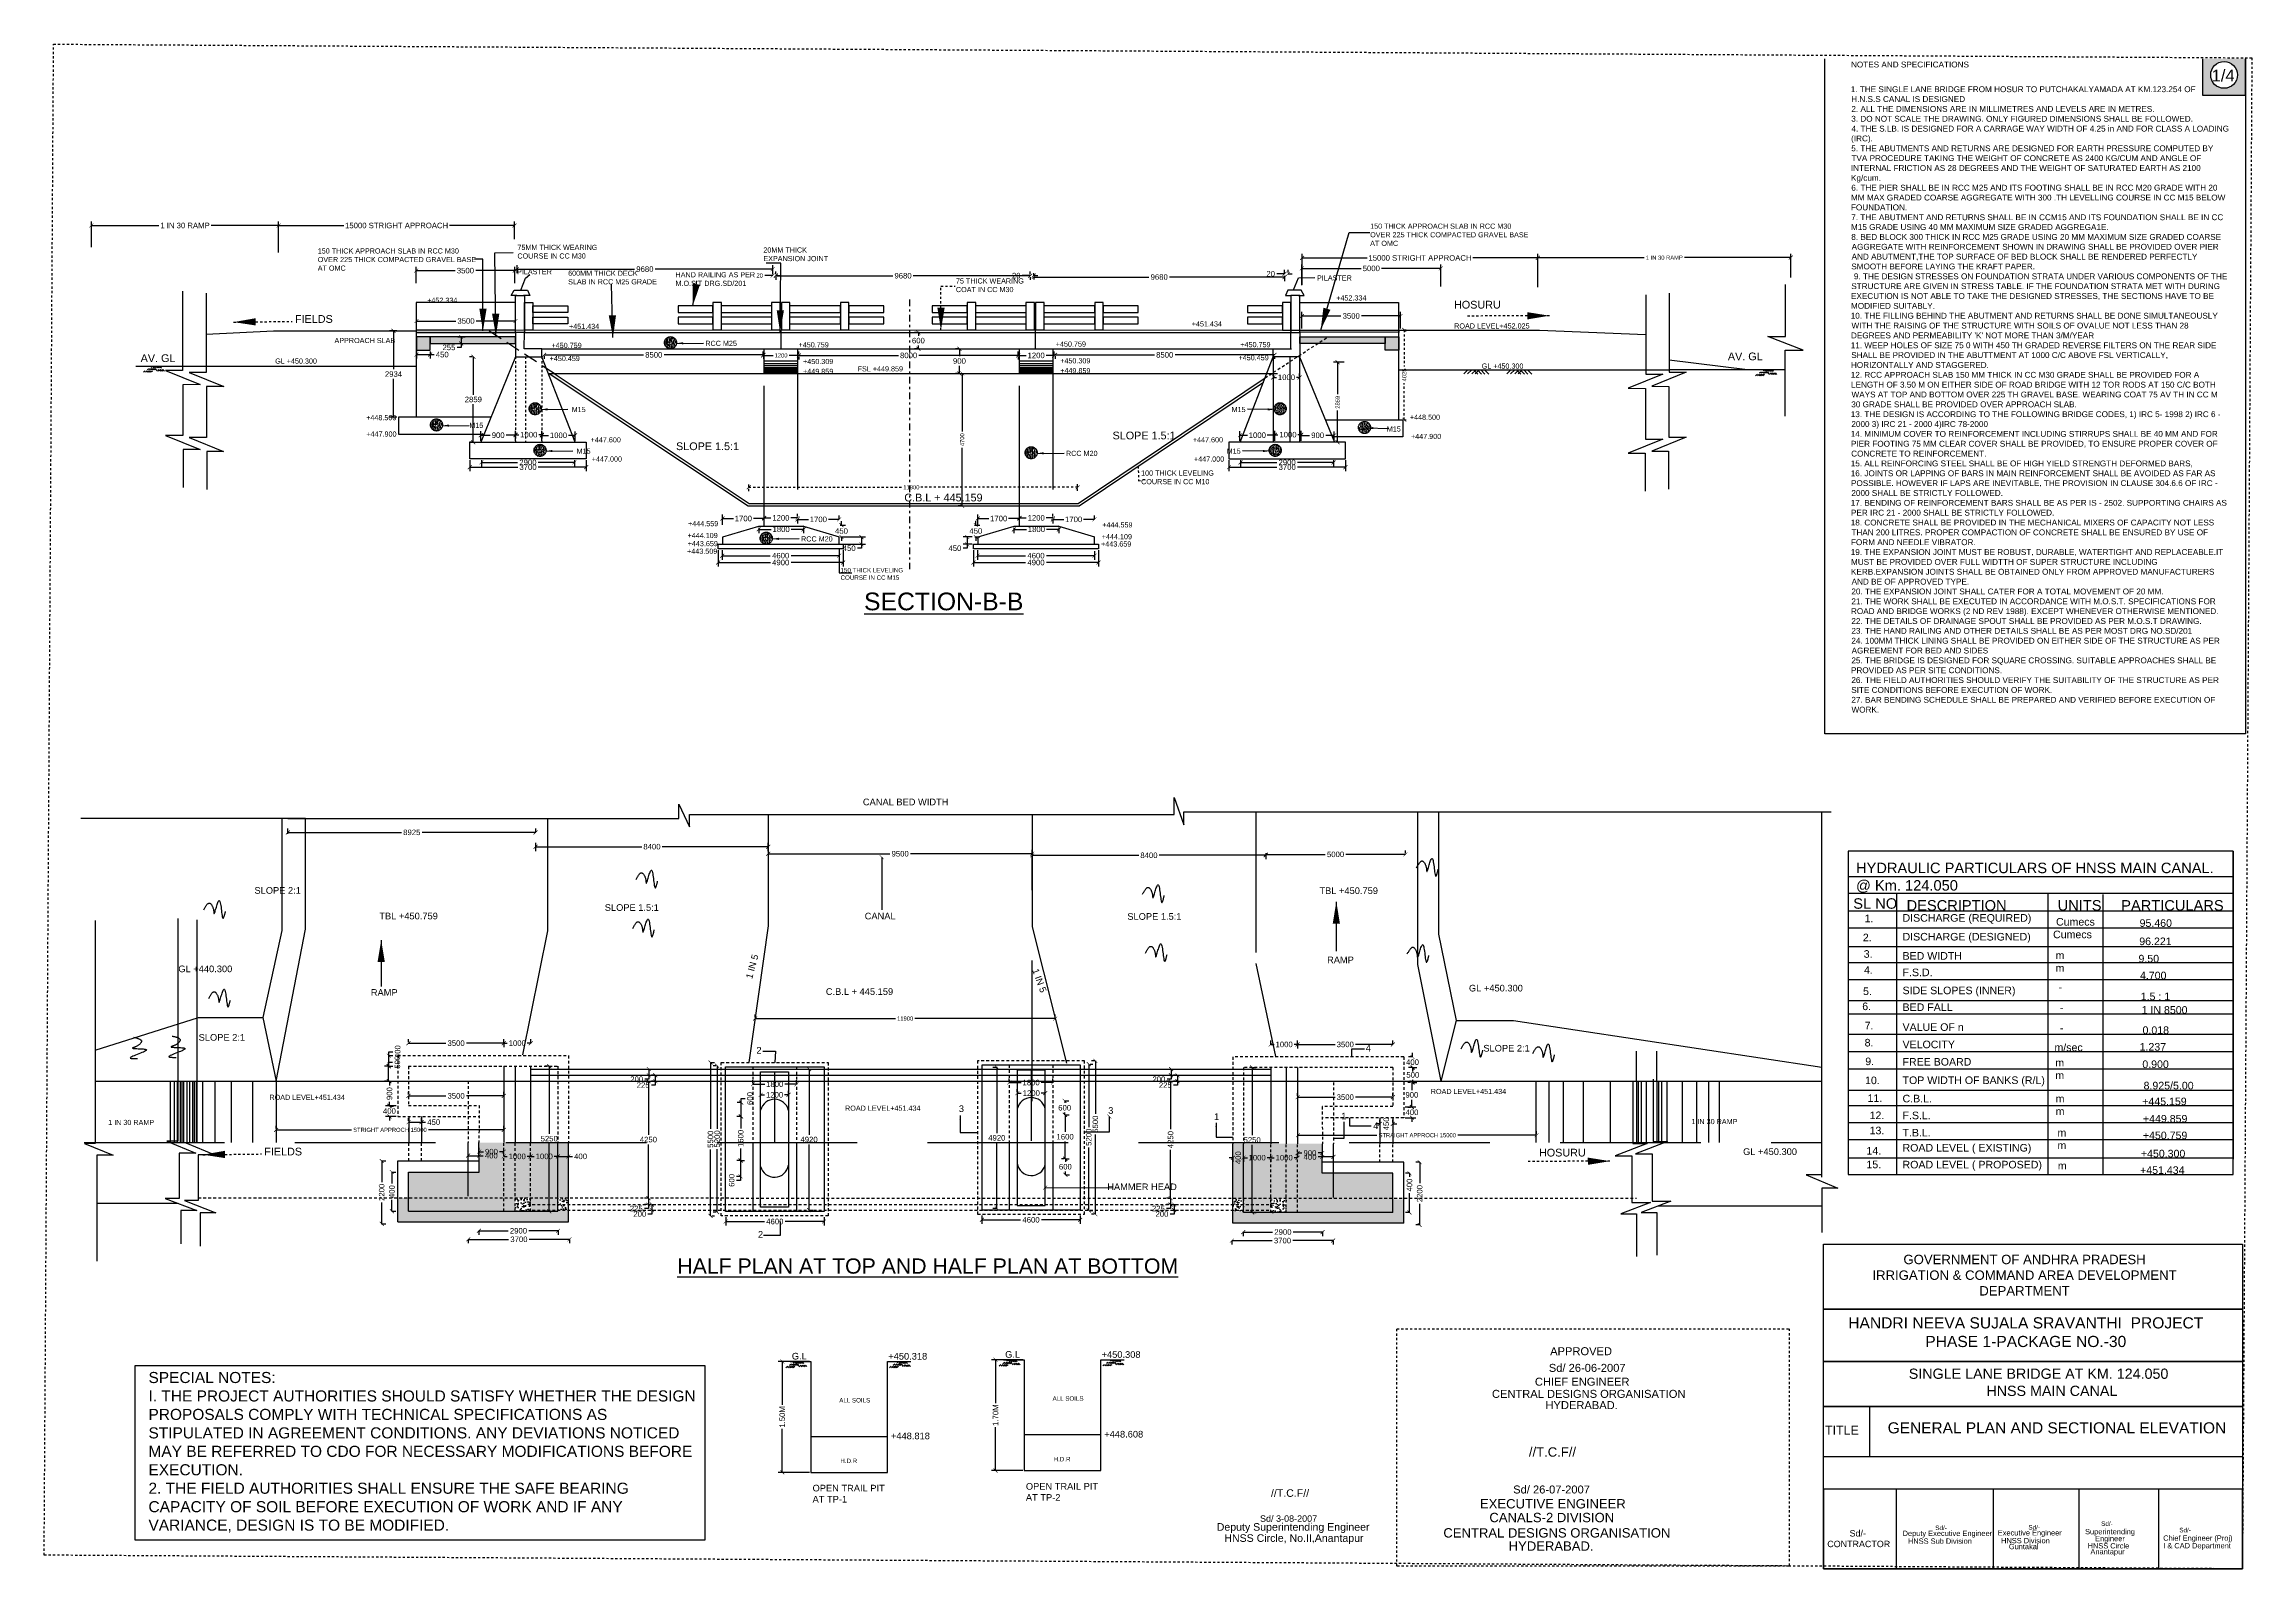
# Model space of a CAD drawing. Header units: inches. Extents: x 334 to 11487, y 381 to 10656.
# Drawn here: x 618.9 to 718.6, y 470 to 538.9 of the extents above; entities that cross this region are included whole.
import ezdxf

# ---------------------------------------------------------------- set-up
doc = ezdxf.new("R2010")
doc.units = ezdxf.units.IN
doc.header["$MEASUREMENT"] = 0
doc.linetypes.add('DASHDOT', pattern=[1, 0.5, -0.25, 0, -0.25])
doc.linetypes.add('HIDDEN', pattern=[9.525, 6.35, -3.175])
for name, color, linetype in [('DIMENSION', 255, 'Continuous'), ('DRAWING', 7, 'Continuous'), ('HATCH', 7, 'Continuous'), ('TEXT', 255, 'Continuous')]:
    doc.layers.add(name, color=color, linetype=linetype)
doc.styles.get("Standard").update_dxf_attribs({"font": 'arial.ttf'})
doc.styles.add('TIMES NEW ROMAN', font='times.ttf')
doc.dimstyles.new('dig', dxfattribs={"dimtxt": 0.1875, "dimasz": 0.18, "dimexe": 0.18, "dimexo": 0.0625, "dimgap": 0.09, "dimtad": 0, "dimtih": 1, "dimtoh": 1, "dimdec": 4, "dimzin": 0, "dimdsep": 46, "dimtxsty": 'Standard', "dimblk": 'ARCHTICK', "dimcen": 0.09, "dimadec": 0, "dimazin": 0, "dimtfac": 1, "dimtdec": 4, "dimtofl": 0, "dimtmove": 0, "dimatfit": 3, "dimldrblk": 'ARCHTICK', "dimfxl": 1, "dimtolj": 1, "dimtzin": 0, "dimarcsym": 0})
doc.dimstyles.new('ISO-25', dxfattribs={"dimtxt": 0.636364, "dimasz": 1, "dimexe": 1.25, "dimexo": 0.625, "dimtad": 0, "dimtih": 1, "dimtoh": 1, "dimlfac": 100, "dimtxsty": 'TIMES NEW ROMAN', "dimcen": 2.5, "dimadec": 0, "dimazin": 0, "dimtfac": 1, "dimtmove": 0, "dimatfit": 3, "dimfxl": 1, "dimarcsym": 0})
doc.dimstyles.get("Standard").update_dxf_attribs({"dimtxt": 0.18, "dimasz": 0.18, "dimexe": 0.18, "dimexo": 0.0625, "dimgap": 0.09, "dimtad": 0, "dimtih": 1, "dimtoh": 1, "dimdec": 4, "dimzin": 0, "dimdsep": 46, "dimtxsty": 'Standard', "dimcen": 0.09, "dimadec": 0, "dimazin": 0, "dimtfac": 1, "dimtdec": 4, "dimtofl": 0, "dimtmove": 0, "dimatfit": 3, "dimfxl": 1, "dimtolj": 1, "dimtzin": 0, "dimarcsym": 0})
pattern_1 = [(50, (0, 0), (0.35863009, -0.03137607), [0.0375, -0.4125]), (355, (0, 0), (-0.06937567, 0.37609607), [0.03, -0.33]), (100.4514, (0.0299, -0.0026), (0.28925469, 0.34471977), [0.0318701, -0.35057106]), (46.1842, (0, 0.1), (0.53362052, -0.0827595), [0.05625, -0.61875]), (96.6356, (0.04447, 0.0931), (0.46733135, 0.48705894), [0.04780514, -0.5258565]), (351.1842, (0, 0.1), (0.46733097, 0.4870593), [0.045, -0.495]), (21, (0.05, 0.075), (0.29845353, -0.20130945), [0.0375, -0.4125]), (326, (0.05, 0.075), (0.12165767, 0.36257502), [0.03, -0.33]), (71.4514, (0.07487, 0.05822), (0.42011131, 0.16126525), [0.0318701, -0.35057106]), (37.5, (0, 0), (0.006079928, 0.166446927), [0, -0.326, 0, -0.335, 0, -0.33125]), (7.5, (0, 0), (0.13153477, 0.197205856), [0, -0.191, 0, -0.3185, 0, -0.12625]), (327.5, (-0.1115, 0), (0.266911218, -0.011277436), [0, -0.125, 0, -0.39, 0, -0.5175]), (317.5, (-0.1615, 0), (0.291593085, 0.05005249), [0, -0.1625, 0, -0.259, 0, -0.3675])]
pattern_2 = [(130, (1315.22677, -0.05775), (-0.35863009, -0.03137607), [0.0375, -0.4125]), (185, (1315.22677, -0.05775), (0.06937567, 0.37609607), [0.03, -0.33]), (79.5486, (1315.19688, -0.06036), (-0.28925469, 0.34471977), [0.0318701, -0.35057106]), (133.8158, (1315.22677, 0.04225), (-0.53362052, -0.0827595), [0.05625, -0.61875]), (83.3644, (1315.1823, 0.03536), (-0.46733135, 0.48705894), [0.04780514, -0.5258565]), (188.8158, (1315.22677, 0.04225), (-0.46733097, 0.4870593), [0.045, -0.495]), (159, (1315.17677, 0.01725), (-0.29845353, -0.20130945), [0.0375, -0.4125]), (214, (1315.17677, 0.01725), (-0.12165767, 0.36257502), [0.03, -0.33]), (108.5486, (1315.1519, 0.00048), (-0.42011131, 0.16126525), [0.0318701, -0.35057106]), (142.5, (1315.22677, -0.05775), (-0.006079928, 0.166446927), [0, -0.326, 0, -0.335, 0, -0.33125]), (172.5, (1315.22677, -0.05775), (-0.13153477, 0.197205856), [0, -0.191, 0, -0.3185, 0, -0.12625]), (212.5, (1315.33827, -0.05775), (-0.266911218, -0.011277436), [0, -0.125, 0, -0.39, 0, -0.5175]), (222.5, (1315.38827, -0.05775), (-0.291593085, 0.05005249), [0, -0.1625, 0, -0.259, 0, -0.3675])]

# ---------------------------------------------------------------- blocks, each defined once
blk = doc.blocks.new('_ArchTick')
at = {"color": 0, "linetype": 'ByBlock', "const_width": 0.15}
blk.add_lwpolyline([(-0.5, -0.5), (0.5, 0.5)], dxfattribs=at)
blk = doc.blocks.new('*D30')
at = {"layer": 'Defpoints', "color": 0, "linetype": 'HIDDEN', "transparency": 16777216}
for p in [(629.516, 530.683), (640.169, 530.006), (629.516, 529.408)]:
    blk.add_point(p, dxfattribs=at)
at = {"layer": 'DIMENSION', "color": 0, "linetype": 'HIDDEN', "lineweight": -2, "transparency": 16777216}
for p, q in [((629.516, 529.471), (629.516, 530.863)), ((629.516, 530.683), (632.457, 530.683)), ((640.169, 530.683), (637.229, 530.683)), ((640.169, 530.069), (640.169, 530.863))]:
    blk.add_line(p, q, dxfattribs=at)
at = {"layer": 'DIMENSION', "color": 0, "linetype": 'HIDDEN', "lineweight": -2, "transparency": 16777216, "xscale": 0.18, "yscale": 0.18, "zscale": 0.18, "rotation": 180}
blk.add_blockref('_ArchTick', (629.516, 530.683), dxfattribs=at)
at = {"layer": 'DIMENSION', "color": 0, "linetype": 'HIDDEN', "lineweight": -2, "transparency": 16777216, "xscale": 0.18, "yscale": 0.18, "zscale": 0.18}
blk.add_blockref('_ArchTick', (640.169, 530.683), dxfattribs=at)
at = {"layer": 'DIMENSION', "color": 0, "linetype": 'HIDDEN', "transparency": 16777216, "insert": (634.843, 530.683), "char_height": 0.25, "attachment_point": 5}
blk.add_mtext('\\A1;15000 STRIGHT APPROACH', dxfattribs=at)
blk = doc.blocks.new('*D31')
at = {"layer": 'Defpoints', "color": 0, "linetype": 'HIDDEN', "transparency": 16777216}
for p in [(621.055, 530.683), (621.055, 529.645), (629.516, 529.968)]:
    blk.add_point(p, dxfattribs=at)
at = {"layer": 'DIMENSION', "color": 0, "linetype": 'HIDDEN', "lineweight": -2, "transparency": 16777216}
for p, q in [((621.055, 529.707), (621.055, 530.863)), ((621.055, 530.683), (624.106, 530.683)), ((629.516, 530.683), (626.465, 530.683)), ((629.516, 530.03), (629.516, 530.863))]:
    blk.add_line(p, q, dxfattribs=at)
at = {"layer": 'DIMENSION', "color": 0, "linetype": 'HIDDEN', "lineweight": -2, "transparency": 16777216, "xscale": 0.18, "yscale": 0.18, "zscale": 0.18, "rotation": 180}
blk.add_blockref('_ArchTick', (621.055, 530.683), dxfattribs=at)
at = {"layer": 'DIMENSION', "color": 0, "linetype": 'HIDDEN', "lineweight": -2, "transparency": 16777216, "xscale": 0.18, "yscale": 0.18, "zscale": 0.18}
blk.add_blockref('_ArchTick', (629.516, 530.683), dxfattribs=at)
at = {"layer": 'DIMENSION', "color": 0, "linetype": 'HIDDEN', "transparency": 16777216, "insert": (625.285, 530.683), "char_height": 0.25, "attachment_point": 5}
blk.add_mtext('\\A1;1 IN 30 RAMP ', dxfattribs=at)
blk = doc.blocks.new('*D33')
at = {"layer": 'Defpoints', "color": 0, "linetype": 'HIDDEN', "transparency": 16777216}
for p in [(662.924, 524.798), (664.541, 524.815), (664.541, 524.798)]:
    blk.add_point(p, dxfattribs=at)
at = {"layer": 'DIMENSION', "color": 0, "linetype": 'HIDDEN', "lineweight": -2, "transparency": 16777216}
for p, q in [((662.924, 524.86), (662.924, 524.995)), ((662.924, 524.815), (663.281, 524.815)), ((664.541, 524.815), (664.183, 524.815)), ((664.541, 524.86), (664.541, 524.995))]:
    blk.add_line(p, q, dxfattribs=at)
at = {"layer": 'DIMENSION', "color": 0, "linetype": 'HIDDEN', "lineweight": -2, "transparency": 16777216, "xscale": 0.18, "yscale": 0.18, "zscale": 0.18, "rotation": 180}
blk.add_blockref('_ArchTick', (662.924, 524.815), dxfattribs=at)
at = {"layer": 'DIMENSION', "color": 0, "linetype": 'HIDDEN', "lineweight": -2, "transparency": 16777216, "xscale": 0.18, "yscale": 0.18, "zscale": 0.18}
blk.add_blockref('_ArchTick', (664.541, 524.815), dxfattribs=at)
at = {"layer": 'DIMENSION', "color": 0, "linetype": 'HIDDEN', "transparency": 16777216, "insert": (663.732, 524.815), "char_height": 0.25, "attachment_point": 5}
blk.add_mtext('\\A1;1200', dxfattribs=at)
blk = doc.blocks.new('*D34')
at = {"layer": 'Defpoints', "color": 0, "linetype": 'HIDDEN', "transparency": 16777216}
for p in [(653.018, 524.818), (662.924, 524.818), (662.924, 524.815)]:
    blk.add_point(p, dxfattribs=at)
at = {"layer": 'DIMENSION', "color": 0, "linetype": 'HIDDEN', "lineweight": -2, "transparency": 16777216}
for p, q in [((653.018, 524.815), (657.508, 524.815)), ((653.018, 524.756), (653.018, 524.635)), ((662.924, 524.815), (658.434, 524.815)), ((662.924, 524.756), (662.924, 524.635))]:
    blk.add_line(p, q, dxfattribs=at)
at = {"layer": 'DIMENSION', "color": 0, "linetype": 'HIDDEN', "lineweight": -2, "transparency": 16777216, "xscale": 0.18, "yscale": 0.18, "zscale": 0.18, "rotation": 180}
blk.add_blockref('_ArchTick', (653.018, 524.815), dxfattribs=at)
at = {"layer": 'DIMENSION', "color": 0, "linetype": 'HIDDEN', "lineweight": -2, "transparency": 16777216, "xscale": 0.18, "yscale": 0.18, "zscale": 0.18}
blk.add_blockref('_ArchTick', (662.924, 524.815), dxfattribs=at)
at = {"layer": 'DIMENSION', "color": 0, "linetype": 'HIDDEN', "transparency": 16777216, "insert": (657.971, 524.815), "char_height": 0.25, "attachment_point": 5}
blk.add_mtext('\\A1;8000', dxfattribs=at)
blk = doc.blocks.new('*D35')
at = {"layer": 'Defpoints', "color": 0, "linetype": 'HIDDEN', "transparency": 16777216}
for p in [(651.401, 524.815), (653.018, 524.815), (653.018, 524.815)]:
    blk.add_point(p, dxfattribs=at)
at = {"layer": 'DIMENSION', "color": 0, "linetype": 'HIDDEN', "lineweight": -2, "transparency": 16777216}
for p, q in [((651.401, 524.877), (651.401, 524.995)), ((651.401, 524.815), (651.849, 524.815)), ((653.018, 524.815), (652.57, 524.815)), ((653.018, 524.877), (653.018, 524.995))]:
    blk.add_line(p, q, dxfattribs=at)
at = {"layer": 'DIMENSION', "color": 0, "linetype": 'HIDDEN', "lineweight": -2, "transparency": 16777216, "xscale": 0.18, "yscale": 0.18, "zscale": 0.18, "rotation": 180}
blk.add_blockref('_ArchTick', (651.401, 524.815), dxfattribs=at)
at = {"layer": 'DIMENSION', "color": 0, "linetype": 'HIDDEN', "lineweight": -2, "transparency": 16777216, "xscale": 0.18, "yscale": 0.18, "zscale": 0.18}
blk.add_blockref('_ArchTick', (653.018, 524.815), dxfattribs=at)
at = {"layer": 'DIMENSION', "color": 0, "linetype": 'HIDDEN', "transparency": 16777216, "insert": (652.21, 524.815), "char_height": 0.1875, "attachment_point": 5}
blk.add_mtext('\\A1;1200', dxfattribs=at)
blk = doc.blocks.new('*D36')
at = {"layer": 'Defpoints', "color": 0, "linetype": 'HIDDEN', "transparency": 16777216}
for p in [(664.587, 524.843), (674.494, 524.843), (674.494, 524.84)]:
    blk.add_point(p, dxfattribs=at)
at = {"layer": 'DIMENSION', "color": 0, "linetype": 'HIDDEN', "lineweight": -2, "transparency": 16777216}
for p, q in [((664.587, 524.84), (669.077, 524.84)), ((664.587, 524.781), (664.587, 524.66)), ((674.494, 524.84), (670.004, 524.84)), ((674.494, 524.781), (674.494, 524.66))]:
    blk.add_line(p, q, dxfattribs=at)
at = {"layer": 'DIMENSION', "color": 0, "linetype": 'HIDDEN', "lineweight": -2, "transparency": 16777216, "xscale": 0.18, "yscale": 0.18, "zscale": 0.18, "rotation": 180}
blk.add_blockref('_ArchTick', (664.587, 524.84), dxfattribs=at)
at = {"layer": 'DIMENSION', "color": 0, "linetype": 'HIDDEN', "lineweight": -2, "transparency": 16777216, "xscale": 0.18, "yscale": 0.18, "zscale": 0.18}
blk.add_blockref('_ArchTick', (674.494, 524.84), dxfattribs=at)
at = {"layer": 'DIMENSION', "color": 0, "linetype": 'HIDDEN', "transparency": 16777216, "insert": (669.54, 524.84), "char_height": 0.25, "attachment_point": 5}
blk.add_mtext('\\A1;8500', dxfattribs=at)
blk = doc.blocks.new('*D37')
at = {"layer": 'Defpoints', "color": 0, "linetype": 'HIDDEN', "transparency": 16777216}
for p in [(641.508, 524.843), (651.414, 524.843), (651.414, 524.84)]:
    blk.add_point(p, dxfattribs=at)
at = {"layer": 'DIMENSION', "color": 0, "linetype": 'HIDDEN', "lineweight": -2, "transparency": 16777216}
for p, q in [((641.508, 524.84), (645.998, 524.84)), ((641.508, 524.781), (641.508, 524.66)), ((651.414, 524.84), (646.924, 524.84)), ((651.414, 524.781), (651.414, 524.66))]:
    blk.add_line(p, q, dxfattribs=at)
at = {"layer": 'DIMENSION', "color": 0, "linetype": 'HIDDEN', "lineweight": -2, "transparency": 16777216, "xscale": 0.18, "yscale": 0.18, "zscale": 0.18, "rotation": 180}
blk.add_blockref('_ArchTick', (641.508, 524.84), dxfattribs=at)
at = {"layer": 'DIMENSION', "color": 0, "linetype": 'HIDDEN', "lineweight": -2, "transparency": 16777216, "xscale": 0.18, "yscale": 0.18, "zscale": 0.18}
blk.add_blockref('_ArchTick', (651.414, 524.84), dxfattribs=at)
at = {"layer": 'DIMENSION', "color": 0, "linetype": 'HIDDEN', "transparency": 16777216, "insert": (646.461, 524.84), "char_height": 0.25, "attachment_point": 5}
blk.add_mtext('\\A1;8500', dxfattribs=at)
blk = doc.blocks.new('*D38')
at = {"layer": 'Defpoints', "color": 0, "linetype": 'HIDDEN', "transparency": 16777216}
for p in [(640.177, 528.644), (635.727, 528.009), (640.177, 528.009)]:
    blk.add_point(p, dxfattribs=at)
at = {"layer": 'DIMENSION', "color": 0, "linetype": 'HIDDEN', "lineweight": -2, "transparency": 16777216}
for p, q in [((635.727, 528.072), (635.727, 528.824)), ((635.727, 528.644), (637.489, 528.644)), ((640.177, 528.644), (638.415, 528.644)), ((640.177, 528.072), (640.177, 528.824))]:
    blk.add_line(p, q, dxfattribs=at)
at = {"layer": 'DIMENSION', "color": 0, "linetype": 'HIDDEN', "lineweight": -2, "transparency": 16777216, "xscale": 0.18, "yscale": 0.18, "zscale": 0.18, "rotation": 180}
blk.add_blockref('_ArchTick', (635.727, 528.644), dxfattribs=at)
at = {"layer": 'DIMENSION', "color": 0, "linetype": 'HIDDEN', "lineweight": -2, "transparency": 16777216, "xscale": 0.18, "yscale": 0.18, "zscale": 0.18}
blk.add_blockref('_ArchTick', (640.177, 528.644), dxfattribs=at)
at = {"layer": 'DIMENSION', "color": 0, "linetype": 'HIDDEN', "transparency": 16777216, "insert": (637.952, 528.644), "char_height": 0.25, "attachment_point": 5}
blk.add_mtext('\\A1;3500', dxfattribs=at)
blk = doc.blocks.new('*D39')
at = {"layer": 'Defpoints', "color": 0, "linetype": 'HIDDEN', "transparency": 16777216}
for p in [(680.188, 526.598), (675.739, 525.964), (680.188, 525.964)]:
    blk.add_point(p, dxfattribs=at)
at = {"layer": 'DIMENSION', "color": 0, "linetype": 'HIDDEN', "lineweight": -2, "transparency": 16777216}
for p, q in [((675.739, 526.026), (675.739, 526.778)), ((675.739, 526.598), (677.5, 526.598)), ((680.188, 526.598), (678.426, 526.598)), ((680.188, 526.026), (680.188, 526.778))]:
    blk.add_line(p, q, dxfattribs=at)
at = {"layer": 'DIMENSION', "color": 0, "linetype": 'HIDDEN', "lineweight": -2, "transparency": 16777216, "xscale": 0.18, "yscale": 0.18, "zscale": 0.18, "rotation": 180}
blk.add_blockref('_ArchTick', (675.739, 526.598), dxfattribs=at)
at = {"layer": 'DIMENSION', "color": 0, "linetype": 'HIDDEN', "lineweight": -2, "transparency": 16777216, "xscale": 0.18, "yscale": 0.18, "zscale": 0.18}
blk.add_blockref('_ArchTick', (680.188, 526.598), dxfattribs=at)
at = {"layer": 'DIMENSION', "color": 0, "linetype": 'HIDDEN', "transparency": 16777216, "insert": (677.963, 526.598), "char_height": 0.25, "attachment_point": 5}
blk.add_mtext('\\A1;3500', dxfattribs=at)
blk = doc.blocks.new('*D40')
at = {"layer": 'Defpoints', "color": 0, "linetype": 'HIDDEN', "transparency": 16777216}
for p in [(675.742, 529.217), (686.395, 528.54), (675.742, 527.942)]:
    blk.add_point(p, dxfattribs=at)
at = {"layer": 'DIMENSION', "color": 0, "linetype": 'HIDDEN', "lineweight": -2, "transparency": 16777216}
for p, q in [((675.742, 528.005), (675.742, 529.397)), ((675.742, 529.217), (678.683, 529.217)), ((686.395, 529.217), (683.455, 529.217)), ((686.395, 528.603), (686.395, 529.397))]:
    blk.add_line(p, q, dxfattribs=at)
at = {"layer": 'DIMENSION', "color": 0, "linetype": 'HIDDEN', "lineweight": -2, "transparency": 16777216, "xscale": 0.18, "yscale": 0.18, "zscale": 0.18, "rotation": 180}
blk.add_blockref('_ArchTick', (675.742, 529.217), dxfattribs=at)
at = {"layer": 'DIMENSION', "color": 0, "linetype": 'HIDDEN', "lineweight": -2, "transparency": 16777216, "xscale": 0.18, "yscale": 0.18, "zscale": 0.18}
blk.add_blockref('_ArchTick', (686.395, 529.217), dxfattribs=at)
at = {"layer": 'DIMENSION', "color": 0, "linetype": 'HIDDEN', "transparency": 16777216, "insert": (681.069, 529.217), "char_height": 0.25, "attachment_point": 5}
blk.add_mtext('\\A1;15000 STRIGHT APPROACH', dxfattribs=at)
blk = doc.blocks.new('*D41')
at = {"layer": 'Defpoints', "color": 0, "linetype": 'HIDDEN', "transparency": 16777216}
for p in [(686.395, 529.231), (686.395, 527.829), (697.817, 528.266)]:
    blk.add_point(p, dxfattribs=at)
at = {"layer": 'DIMENSION', "color": 0, "linetype": 'HIDDEN', "lineweight": -2, "transparency": 16777216}
for p, q in [((686.395, 527.892), (686.395, 529.411)), ((686.395, 529.231), (691.199, 529.231)), ((697.817, 529.231), (693.013, 529.231)), ((697.817, 528.328), (697.817, 529.411))]:
    blk.add_line(p, q, dxfattribs=at)
at = {"layer": 'DIMENSION', "color": 0, "linetype": 'HIDDEN', "lineweight": -2, "transparency": 16777216, "xscale": 0.18, "yscale": 0.18, "zscale": 0.18, "rotation": 180}
blk.add_blockref('_ArchTick', (686.395, 529.231), dxfattribs=at)
at = {"layer": 'DIMENSION', "color": 0, "linetype": 'HIDDEN', "lineweight": -2, "transparency": 16777216, "xscale": 0.18, "yscale": 0.18, "zscale": 0.18}
blk.add_blockref('_ArchTick', (697.817, 529.231), dxfattribs=at)
at = {"layer": 'DIMENSION', "color": 0, "linetype": 'HIDDEN', "transparency": 16777216, "insert": (692.106, 529.231), "char_height": 0.1875, "attachment_point": 5}
blk.add_mtext('\\A1;1 IN 30 RAMP ', dxfattribs=at)
blk = doc.blocks.new('*D42')
at = {"layer": 'Defpoints', "color": 0, "linetype": 'HIDDEN', "transparency": 16777216}
for p in [(682.009, 528.746), (675.73, 527.924), (682.009, 527.861)]:
    blk.add_point(p, dxfattribs=at)
at = {"layer": 'DIMENSION', "color": 0, "linetype": 'HIDDEN', "lineweight": -2, "transparency": 16777216}
for p, q in [((675.73, 527.987), (675.73, 528.926)), ((675.73, 528.746), (678.407, 528.746)), ((682.009, 528.746), (679.333, 528.746)), ((682.009, 527.924), (682.009, 528.926))]:
    blk.add_line(p, q, dxfattribs=at)
at = {"layer": 'DIMENSION', "color": 0, "linetype": 'HIDDEN', "lineweight": -2, "transparency": 16777216, "xscale": 0.18, "yscale": 0.18, "zscale": 0.18, "rotation": 180}
blk.add_blockref('_ArchTick', (675.73, 528.746), dxfattribs=at)
at = {"layer": 'DIMENSION', "color": 0, "linetype": 'HIDDEN', "lineweight": -2, "transparency": 16777216, "xscale": 0.18, "yscale": 0.18, "zscale": 0.18}
blk.add_blockref('_ArchTick', (682.009, 528.746), dxfattribs=at)
at = {"layer": 'DIMENSION', "color": 0, "linetype": 'HIDDEN', "transparency": 16777216, "insert": (678.87, 528.746), "char_height": 0.25, "attachment_point": 5}
blk.add_mtext('\\A1;5000', dxfattribs=at)
blk = doc.blocks.new('*D44')
at = {"layer": 'Defpoints', "color": 0, "linetype": 'HIDDEN', "transparency": 16777216}
for p in [(635.742, 525.057), (636.356, 525.057), (636.356, 524.852)]:
    blk.add_point(p, dxfattribs=at)
at = {"layer": 'DIMENSION', "color": 0, "linetype": 'HIDDEN', "lineweight": -2, "transparency": 16777216}
for p, q in [((635.742, 524.995), (635.742, 524.672)), ((635.742, 524.852), (636.356, 524.852)), ((636.356, 524.995), (636.356, 524.672)), ((636.356, 524.852), (636.536, 524.852))]:
    blk.add_line(p, q, dxfattribs=at)
at = {"layer": 'DIMENSION', "color": 0, "linetype": 'HIDDEN', "lineweight": -2, "transparency": 16777216, "xscale": 0.18, "yscale": 0.18, "zscale": 0.18, "rotation": 180}
blk.add_blockref('_ArchTick', (635.742, 524.852), dxfattribs=at)
at = {"layer": 'DIMENSION', "color": 0, "linetype": 'HIDDEN', "lineweight": -2, "transparency": 16777216, "xscale": 0.18, "yscale": 0.18, "zscale": 0.18}
blk.add_blockref('_ArchTick', (636.356, 524.852), dxfattribs=at)
at = {"layer": 'DIMENSION', "color": 0, "linetype": 'HIDDEN', "transparency": 16777216, "insert": (636.906, 524.852), "char_height": 0.25, "attachment_point": 5}
blk.add_mtext('\\A1;450', dxfattribs=at)
blk = doc.blocks.new('*D45')
at = {"layer": 'Defpoints', "color": 0, "linetype": 'HIDDEN', "transparency": 16777216}
for p in [(637.543, 525.651), (637.543, 525.357), (637.755, 525.357)]:
    blk.add_point(p, dxfattribs=at)
at = {"layer": 'DIMENSION', "color": 0, "linetype": 'HIDDEN', "lineweight": -2, "transparency": 16777216}
for p, q in [((637.605, 525.651), (637.935, 525.651)), ((637.755, 525.651), (637.755, 525.357)), ((637.755, 525.177), (637.575, 525.177)), ((637.605, 525.357), (637.935, 525.357)), ((637.755, 525.357), (637.755, 525.177))]:
    blk.add_line(p, q, dxfattribs=at)
at = {"layer": 'DIMENSION', "color": 0, "linetype": 'HIDDEN', "lineweight": -2, "transparency": 16777216, "xscale": 0.18, "yscale": 0.18, "zscale": 0.18}
for p, rotation in [((637.755, 525.651), 90), ((637.755, 525.357), 270)]:
    blk.add_blockref('_ArchTick', p, dxfattribs=dict(at, rotation=rotation))
at = {"layer": 'DIMENSION', "color": 0, "linetype": 'HIDDEN', "transparency": 16777216, "insert": (637.206, 525.177), "char_height": 0.25, "attachment_point": 5}
blk.add_mtext('\\A1;255', dxfattribs=at)
blk = doc.blocks.new('*D46')
at = {"layer": 'Defpoints', "color": 0, "linetype": 'HIDDEN', "transparency": 16777216}
for p in [(638.643, 520.894), (640.218, 521.211), (640.218, 520.894)]:
    blk.add_point(p, dxfattribs=at)
at = {"layer": 'DIMENSION', "color": 0, "linetype": 'HIDDEN', "lineweight": -2, "transparency": 16777216}
for p, q in [((638.643, 520.956), (638.643, 521.391)), ((638.643, 521.211), (639.065, 521.211)), ((640.218, 521.211), (639.796, 521.211)), ((640.218, 520.956), (640.218, 521.391))]:
    blk.add_line(p, q, dxfattribs=at)
at = {"layer": 'DIMENSION', "color": 0, "linetype": 'HIDDEN', "lineweight": -2, "transparency": 16777216, "xscale": 0.18, "yscale": 0.18, "zscale": 0.18, "rotation": 180}
blk.add_blockref('_ArchTick', (638.643, 521.211), dxfattribs=at)
at = {"layer": 'DIMENSION', "color": 0, "linetype": 'HIDDEN', "lineweight": -2, "transparency": 16777216, "xscale": 0.18, "yscale": 0.18, "zscale": 0.18}
blk.add_blockref('_ArchTick', (640.218, 521.211), dxfattribs=at)
at = {"layer": 'DIMENSION', "color": 0, "linetype": 'HIDDEN', "transparency": 16777216, "insert": (639.431, 521.211), "char_height": 0.25, "attachment_point": 5}
blk.add_mtext('\\A1;900', dxfattribs=at)
blk = doc.blocks.new('*D47')
at = {"layer": 'Defpoints', "color": 0, "linetype": 'HIDDEN', "transparency": 16777216}
for p in [(640.218, 520.894), (641.409, 521.236), (641.409, 520.894)]:
    blk.add_point(p, dxfattribs=at)
at = {"layer": 'DIMENSION', "color": 0, "linetype": 'HIDDEN', "lineweight": -2, "transparency": 16777216}
for p, q in [((640.218, 520.956), (640.218, 521.416)), ((640.218, 521.236), (640.362, 521.236)), ((641.409, 521.236), (641.265, 521.236)), ((641.409, 520.956), (641.409, 521.416))]:
    blk.add_line(p, q, dxfattribs=at)
at = {"layer": 'DIMENSION', "color": 0, "linetype": 'HIDDEN', "lineweight": -2, "transparency": 16777216, "xscale": 0.18, "yscale": 0.18, "zscale": 0.18, "rotation": 180}
blk.add_blockref('_ArchTick', (640.218, 521.236), dxfattribs=at)
at = {"layer": 'DIMENSION', "color": 0, "linetype": 'HIDDEN', "lineweight": -2, "transparency": 16777216, "xscale": 0.18, "yscale": 0.18, "zscale": 0.18}
blk.add_blockref('_ArchTick', (641.409, 521.236), dxfattribs=at)
at = {"layer": 'DIMENSION', "color": 0, "linetype": 'HIDDEN', "transparency": 16777216, "insert": (640.814, 521.236), "char_height": 0.25, "attachment_point": 5}
blk.add_mtext('\\A1;1000', dxfattribs=at)
blk = doc.blocks.new('*D48')
at = {"layer": 'Defpoints', "color": 0, "linetype": 'HIDDEN', "transparency": 16777216}
for p in [(641.409, 520.894), (642.903, 521.206), (642.903, 520.894)]:
    blk.add_point(p, dxfattribs=at)
at = {"layer": 'DIMENSION', "color": 0, "linetype": 'HIDDEN', "lineweight": -2, "transparency": 16777216}
for p, q in [((641.409, 520.956), (641.409, 521.386)), ((641.409, 521.206), (641.705, 521.206)), ((642.903, 521.206), (642.607, 521.206)), ((642.903, 520.956), (642.903, 521.386))]:
    blk.add_line(p, q, dxfattribs=at)
at = {"layer": 'DIMENSION', "color": 0, "linetype": 'HIDDEN', "lineweight": -2, "transparency": 16777216, "xscale": 0.18, "yscale": 0.18, "zscale": 0.18, "rotation": 180}
blk.add_blockref('_ArchTick', (641.409, 521.206), dxfattribs=at)
at = {"layer": 'DIMENSION', "color": 0, "linetype": 'HIDDEN', "lineweight": -2, "transparency": 16777216, "xscale": 0.18, "yscale": 0.18, "zscale": 0.18}
blk.add_blockref('_ArchTick', (642.903, 521.206), dxfattribs=at)
at = {"layer": 'DIMENSION', "color": 0, "linetype": 'HIDDEN', "transparency": 16777216, "insert": (642.156, 521.206), "char_height": 0.25, "attachment_point": 5}
blk.add_mtext('\\A1;1000', dxfattribs=at)
blk = doc.blocks.new('*D49')
at = {"layer": 'Defpoints', "color": 0, "linetype": 'HIDDEN', "transparency": 16777216}
for p in [(638.149, 520.146), (643.41, 520.146), (643.41, 519.769)]:
    blk.add_point(p, dxfattribs=at)
at = {"layer": 'DIMENSION', "color": 0, "linetype": 'HIDDEN', "lineweight": -2, "transparency": 16777216}
for p, q in [((638.149, 520.084), (638.149, 519.589)), ((638.149, 519.769), (640.317, 519.769)), ((643.41, 519.769), (641.243, 519.769)), ((643.41, 520.084), (643.41, 519.589))]:
    blk.add_line(p, q, dxfattribs=at)
at = {"layer": 'DIMENSION', "color": 0, "linetype": 'HIDDEN', "lineweight": -2, "transparency": 16777216, "xscale": 0.18, "yscale": 0.18, "zscale": 0.18, "rotation": 180}
blk.add_blockref('_ArchTick', (638.149, 519.769), dxfattribs=at)
at = {"layer": 'DIMENSION', "color": 0, "linetype": 'HIDDEN', "lineweight": -2, "transparency": 16777216, "xscale": 0.18, "yscale": 0.18, "zscale": 0.18}
blk.add_blockref('_ArchTick', (643.41, 519.769), dxfattribs=at)
at = {"layer": 'DIMENSION', "color": 0, "linetype": 'HIDDEN', "transparency": 16777216, "insert": (640.78, 519.769), "char_height": 0.25, "attachment_point": 5}
blk.add_mtext('\\A1;3700', dxfattribs=at)
blk = doc.blocks.new('*D50')
at = {"layer": 'Defpoints', "color": 0, "linetype": 'HIDDEN', "transparency": 16777216}
for p in [(649.368, 516.08), (655.016, 516.08), (655.016, 515.462)]:
    blk.add_point(p, dxfattribs=at)
at = {"layer": 'DIMENSION', "color": 0, "linetype": 'HIDDEN', "lineweight": -2, "transparency": 16777216}
for p, q in [((649.368, 516.017), (649.368, 515.282)), ((655.016, 516.017), (655.016, 515.282)), ((649.368, 515.462), (651.725, 515.462)), ((655.016, 515.462), (652.66, 515.462))]:
    blk.add_line(p, q, dxfattribs=at)
at = {"layer": 'DIMENSION', "color": 0, "linetype": 'HIDDEN', "lineweight": -2, "transparency": 16777216, "xscale": 0.18, "yscale": 0.18, "zscale": 0.18, "rotation": 180}
blk.add_blockref('_ArchTick', (649.368, 515.462), dxfattribs=at)
at = {"layer": 'DIMENSION', "color": 0, "linetype": 'HIDDEN', "lineweight": -2, "transparency": 16777216, "xscale": 0.18, "yscale": 0.18, "zscale": 0.18}
blk.add_blockref('_ArchTick', (655.016, 515.462), dxfattribs=at)
at = {"layer": 'DIMENSION', "color": 0, "linetype": 'HIDDEN', "transparency": 16777216, "insert": (652.192, 515.462), "char_height": 0.25, "attachment_point": 5}
blk.add_mtext('\\A1;4900', dxfattribs=at)
blk = doc.blocks.new('*D51')
at = {"layer": 'Defpoints', "color": 0, "linetype": 'HIDDEN', "transparency": 16777216}
for p in [(658.413, 525.851), (658.514, 525.851), (658.514, 525.118)]:
    blk.add_point(p, dxfattribs=at)
at = {"layer": 'DIMENSION', "color": 0, "linetype": 'HIDDEN', "lineweight": -2, "transparency": 16777216}
for p, q in [((658.452, 525.851), (658.233, 525.851)), ((658.413, 525.851), (658.413, 525.702)), ((658.452, 525.118), (658.233, 525.118)), ((658.413, 525.118), (658.413, 525.267))]:
    blk.add_line(p, q, dxfattribs=at)
at = {"layer": 'DIMENSION', "color": 0, "linetype": 'HIDDEN', "lineweight": -2, "transparency": 16777216, "xscale": 0.18, "yscale": 0.18, "zscale": 0.18}
for p, rotation in [((658.413, 525.851), 90), ((658.413, 525.118), 270)]:
    blk.add_blockref('_ArchTick', p, dxfattribs=dict(at, rotation=rotation))
at = {"layer": 'DIMENSION', "color": 0, "linetype": 'HIDDEN', "transparency": 16777216, "insert": (658.413, 525.484), "char_height": 0.25, "attachment_point": 5}
blk.add_mtext('\\A1;600', dxfattribs=at)
blk = doc.blocks.new('*D52')
at = {"layer": 'Defpoints', "color": 0, "linetype": 'HIDDEN', "transparency": 16777216}
for p in [(660.267, 525.118), (660.267, 524.004), (660.267, 524.004)]:
    blk.add_point(p, dxfattribs=at)
at = {"layer": 'DIMENSION', "color": 0, "linetype": 'HIDDEN', "lineweight": -2, "transparency": 16777216}
for p, q in [((660.204, 525.118), (660.087, 525.118)), ((660.267, 525.118), (660.267, 524.779)), ((660.204, 524.004), (660.087, 524.004)), ((660.267, 524.004), (660.267, 524.344))]:
    blk.add_line(p, q, dxfattribs=at)
at = {"layer": 'DIMENSION', "color": 0, "linetype": 'HIDDEN', "lineweight": -2, "transparency": 16777216, "xscale": 0.18, "yscale": 0.18, "zscale": 0.18}
for p, rotation in [((660.267, 525.118), 90), ((660.267, 524.004), 270)]:
    blk.add_blockref('_ArchTick', p, dxfattribs=dict(at, rotation=rotation))
at = {"layer": 'DIMENSION', "color": 0, "linetype": 'HIDDEN', "transparency": 16777216, "insert": (660.267, 524.561), "char_height": 0.25, "attachment_point": 5}
blk.add_mtext('\\A1;900', dxfattribs=at)
blk = doc.blocks.new('*D53')
at = {"layer": 'Defpoints', "color": 0, "linetype": 'DASHDOT', "ltscale": 0.02, "transparency": 16777216}
for p in [(650.751, 518.623), (665.606, 518.859), (665.606, 518.64)]:
    blk.add_point(p, dxfattribs=at)
at = {"layer": 'DIMENSION', "color": 0, "linetype": 'DASHDOT', "lineweight": -2, "ltscale": 0.02, "transparency": 16777216}
for p, q in [((650.751, 518.686), (650.751, 519.039)), ((650.751, 518.859), (657.663, 518.859)), ((665.606, 518.859), (658.53, 518.859)), ((665.606, 518.702), (665.606, 519.039))]:
    blk.add_line(p, q, dxfattribs=at)
at = {"layer": 'DIMENSION', "color": 0, "linetype": 'DASHDOT', "lineweight": -2, "ltscale": 0.02, "transparency": 16777216, "xscale": 0.18, "yscale": 0.18, "zscale": 0.18, "rotation": 180}
blk.add_blockref('_ArchTick', (650.751, 518.859), dxfattribs=at)
at = {"layer": 'DIMENSION', "color": 0, "linetype": 'DASHDOT', "lineweight": -2, "ltscale": 0.02, "transparency": 16777216, "xscale": 0.18, "yscale": 0.18, "zscale": 0.18}
blk.add_blockref('_ArchTick', (665.606, 518.859), dxfattribs=at)
at = {"layer": 'DIMENSION', "color": 0, "linetype": 'DASHDOT', "ltscale": 0.02, "transparency": 16777216, "insert": (658.097, 518.859), "char_height": 0.1875, "attachment_point": 5}
blk.add_mtext('\\A1;11900', dxfattribs=at)
blk = doc.blocks.new('*D54')
at = {"layer": 'Defpoints', "color": 0, "linetype": 'HIDDEN', "transparency": 16777216}
for p in [(674.443, 523.826), (675.634, 523.826), (675.634, 523.826)]:
    blk.add_point(p, dxfattribs=at)
at = {"layer": 'DIMENSION', "color": 0, "linetype": 'HIDDEN', "lineweight": -2, "transparency": 16777216}
for p, q in [((674.443, 523.889), (674.443, 524.006)), ((674.443, 523.826), (674.587, 523.826)), ((675.634, 523.826), (675.49, 523.826)), ((675.634, 523.889), (675.634, 524.006))]:
    blk.add_line(p, q, dxfattribs=at)
at = {"layer": 'DIMENSION', "color": 0, "linetype": 'HIDDEN', "lineweight": -2, "transparency": 16777216, "xscale": 0.18, "yscale": 0.18, "zscale": 0.18, "rotation": 180}
blk.add_blockref('_ArchTick', (674.443, 523.826), dxfattribs=at)
at = {"layer": 'DIMENSION', "color": 0, "linetype": 'HIDDEN', "lineweight": -2, "transparency": 16777216, "xscale": 0.18, "yscale": 0.18, "zscale": 0.18}
blk.add_blockref('_ArchTick', (675.634, 523.826), dxfattribs=at)
at = {"layer": 'DIMENSION', "color": 0, "linetype": 'HIDDEN', "transparency": 16777216, "insert": (675.039, 523.826), "char_height": 0.25, "attachment_point": 5}
blk.add_mtext('\\A1;1000', dxfattribs=at)
blk = doc.blocks.new('*D55')
at = {"layer": 'Defpoints', "color": 0, "linetype": 'DASHDOT', "ltscale": 0.02, "transparency": 16777216}
for p in [(680.288, 525.964), (680.36, 525.964), (680.288, 521.906)]:
    blk.add_point(p, dxfattribs=at)
at = {"layer": 'DIMENSION', "color": 0, "linetype": 'DASHDOT', "lineweight": -2, "ltscale": 0.02, "transparency": 16777216}
for p, q in [((680.351, 525.964), (680.54, 525.964)), ((680.36, 525.964), (680.36, 524.309)), ((680.36, 521.906), (680.36, 523.56)), ((680.351, 521.906), (680.54, 521.906))]:
    blk.add_line(p, q, dxfattribs=at)
at = {"layer": 'DIMENSION', "color": 0, "linetype": 'DASHDOT', "lineweight": -2, "ltscale": 0.02, "transparency": 16777216, "xscale": 0.18, "yscale": 0.18, "zscale": 0.18}
for p, rotation in [((680.36, 525.964), 90), ((680.36, 521.906), 270)]:
    blk.add_blockref('_ArchTick', p, dxfattribs=dict(at, rotation=rotation))
at = {"layer": 'DIMENSION', "color": 0, "linetype": 'DASHDOT', "ltscale": 0.02, "transparency": 16777216, "insert": (680.36, 523.935), "char_height": 0.1875, "attachment_point": 5, "rotation": 90}
blk.add_mtext('\\A1;4025', dxfattribs=at)
blk = doc.blocks.new('*D57')
at = {"layer": 'Defpoints', "color": 0, "ltscale": 0.02, "transparency": 16777216}
for p in [(651.037, 494.864), (664.594, 494.864), (664.594, 494.864)]:
    blk.add_point(p, dxfattribs=at)
at = {"layer": 'DIMENSION', "color": 0, "lineweight": -2, "ltscale": 0.02, "transparency": 16777216}
for p, q in [((651.037, 494.926), (651.037, 495.044)), ((651.037, 494.864), (657.381, 494.864)), ((664.594, 494.864), (658.249, 494.864)), ((664.594, 494.926), (664.594, 495.044))]:
    blk.add_line(p, q, dxfattribs=at)
at = {"layer": 'DIMENSION', "color": 0, "lineweight": -2, "ltscale": 0.02, "transparency": 16777216, "xscale": 0.18, "yscale": 0.18, "zscale": 0.18, "rotation": 180}
blk.add_blockref('_ArchTick', (651.037, 494.864), dxfattribs=at)
at = {"layer": 'DIMENSION', "color": 0, "lineweight": -2, "ltscale": 0.02, "transparency": 16777216, "xscale": 0.18, "yscale": 0.18, "zscale": 0.18}
blk.add_blockref('_ArchTick', (664.594, 494.864), dxfattribs=at)
at = {"layer": 'DIMENSION', "color": 0, "ltscale": 0.02, "transparency": 16777216, "insert": (657.815, 494.864), "char_height": 0.1875, "attachment_point": 5}
blk.add_mtext('\\A1;11900', dxfattribs=at)
blk = doc.blocks.new('*D58')
at = {"layer": 'Defpoints', "color": 0, "linetype": 'HIDDEN', "transparency": 16777216}
for p in [(629.933, 503.141), (641.125, 503.274), (641.125, 503.258)]:
    blk.add_point(p, dxfattribs=at)
at = {"layer": 'DIMENSION', "color": 0, "linetype": 'HIDDEN', "lineweight": -2, "transparency": 16777216}
for p, q in [((629.933, 503.204), (629.933, 503.454)), ((629.933, 503.274), (635.065, 503.274)), ((641.125, 503.274), (635.993, 503.274)), ((641.125, 503.32), (641.125, 503.454))]:
    blk.add_line(p, q, dxfattribs=at)
at = {"layer": 'DIMENSION', "color": 0, "linetype": 'HIDDEN', "lineweight": -2, "transparency": 16777216, "xscale": 0.18, "yscale": 0.18, "zscale": 0.18, "rotation": 180}
blk.add_blockref('_ArchTick', (629.933, 503.274), dxfattribs=at)
at = {"layer": 'DIMENSION', "color": 0, "linetype": 'HIDDEN', "lineweight": -2, "transparency": 16777216, "xscale": 0.18, "yscale": 0.18, "zscale": 0.18}
blk.add_blockref('_ArchTick', (641.125, 503.274), dxfattribs=at)
at = {"layer": 'DIMENSION', "color": 0, "linetype": 'HIDDEN', "transparency": 16777216, "insert": (635.529, 503.274), "char_height": 0.25, "attachment_point": 5}
blk.add_mtext('\\A1;8925', dxfattribs=at)
blk = doc.blocks.new('*D59')
at = {"layer": 'Defpoints', "color": 0, "linetype": 'HIDDEN', "transparency": 16777216}
for p in [(651.63, 502.628), (641.125, 502.371), (651.63, 502.371)]:
    blk.add_point(p, dxfattribs=at)
at = {"layer": 'DIMENSION', "color": 0, "linetype": 'HIDDEN', "lineweight": -2, "transparency": 16777216}
for p, q in [((641.125, 502.433), (641.125, 502.808)), ((641.125, 502.628), (645.914, 502.628)), ((651.63, 502.628), (646.841, 502.628)), ((651.63, 502.433), (651.63, 502.808))]:
    blk.add_line(p, q, dxfattribs=at)
at = {"layer": 'DIMENSION', "color": 0, "linetype": 'HIDDEN', "lineweight": -2, "transparency": 16777216, "xscale": 0.18, "yscale": 0.18, "zscale": 0.18, "rotation": 180}
blk.add_blockref('_ArchTick', (641.125, 502.628), dxfattribs=at)
at = {"layer": 'DIMENSION', "color": 0, "linetype": 'HIDDEN', "lineweight": -2, "transparency": 16777216, "xscale": 0.18, "yscale": 0.18, "zscale": 0.18}
blk.add_blockref('_ArchTick', (651.63, 502.628), dxfattribs=at)
at = {"layer": 'DIMENSION', "color": 0, "linetype": 'HIDDEN', "transparency": 16777216, "insert": (646.378, 502.628), "char_height": 0.25, "attachment_point": 5}
blk.add_mtext('\\A1;8400', dxfattribs=at)
blk = doc.blocks.new('*D60')
at = {"layer": 'Defpoints', "color": 0, "linetype": 'HIDDEN', "transparency": 16777216}
for p in [(651.63, 502.433), (663.55, 502.309), (663.55, 491.077)]:
    blk.add_point(p, dxfattribs=at)
at = {"layer": 'DIMENSION', "color": 0, "linetype": 'HIDDEN', "lineweight": -2, "transparency": 16777216}
for p, q in [((651.63, 502.371), (651.63, 502.129)), ((651.63, 502.309), (657.127, 502.309)), ((663.55, 502.309), (658.053, 502.309)), ((663.55, 491.14), (663.55, 502.489))]:
    blk.add_line(p, q, dxfattribs=at)
at = {"layer": 'DIMENSION', "color": 0, "linetype": 'HIDDEN', "lineweight": -2, "transparency": 16777216, "xscale": 0.18, "yscale": 0.18, "zscale": 0.18, "rotation": 180}
blk.add_blockref('_ArchTick', (651.63, 502.309), dxfattribs=at)
at = {"layer": 'DIMENSION', "color": 0, "linetype": 'HIDDEN', "lineweight": -2, "transparency": 16777216, "xscale": 0.18, "yscale": 0.18, "zscale": 0.18}
blk.add_blockref('_ArchTick', (663.55, 502.309), dxfattribs=at)
at = {"layer": 'DIMENSION', "color": 0, "linetype": 'HIDDEN', "transparency": 16777216, "insert": (657.59, 502.309), "char_height": 0.25, "attachment_point": 5}
blk.add_mtext('\\A1;9500', dxfattribs=at)
blk = doc.blocks.new('*D61')
at = {"layer": 'Defpoints', "color": 0, "linetype": 'HIDDEN', "transparency": 16777216}
for p in [(663.55, 502.309), (674.101, 502.392), (674.101, 502.238)]:
    blk.add_point(p, dxfattribs=at)
at = {"layer": 'DIMENSION', "color": 0, "linetype": 'HIDDEN', "lineweight": -2, "transparency": 16777216}
for p, q in [((663.55, 502.247), (663.55, 502.058)), ((663.55, 502.238), (668.363, 502.238)), ((674.101, 502.238), (669.289, 502.238)), ((674.101, 502.329), (674.101, 502.058))]:
    blk.add_line(p, q, dxfattribs=at)
at = {"layer": 'DIMENSION', "color": 0, "linetype": 'HIDDEN', "lineweight": -2, "transparency": 16777216, "xscale": 0.18, "yscale": 0.18, "zscale": 0.18, "rotation": 180}
blk.add_blockref('_ArchTick', (663.55, 502.238), dxfattribs=at)
at = {"layer": 'DIMENSION', "color": 0, "linetype": 'HIDDEN', "lineweight": -2, "transparency": 16777216, "xscale": 0.18, "yscale": 0.18, "zscale": 0.18}
blk.add_blockref('_ArchTick', (674.101, 502.238), dxfattribs=at)
at = {"layer": 'DIMENSION', "color": 0, "linetype": 'HIDDEN', "transparency": 16777216, "insert": (668.826, 502.238), "char_height": 0.25, "attachment_point": 5}
blk.add_mtext('\\A1;8400', dxfattribs=at)
blk = doc.blocks.new('*D62')
at = {"layer": 'Defpoints', "color": 0, "linetype": 'HIDDEN', "transparency": 16777216}
for p in [(674.101, 502.392), (680.411, 502.28), (680.411, 502.28)]:
    blk.add_point(p, dxfattribs=at)
at = {"layer": 'DIMENSION', "color": 0, "linetype": 'HIDDEN', "lineweight": -2, "transparency": 16777216}
for p, q in [((674.101, 502.329), (674.101, 502.1)), ((674.101, 502.28), (676.793, 502.28)), ((680.411, 502.28), (677.719, 502.28)), ((680.411, 502.342), (680.411, 502.46))]:
    blk.add_line(p, q, dxfattribs=at)
at = {"layer": 'DIMENSION', "color": 0, "linetype": 'HIDDEN', "lineweight": -2, "transparency": 16777216, "xscale": 0.18, "yscale": 0.18, "zscale": 0.18, "rotation": 180}
blk.add_blockref('_ArchTick', (674.101, 502.28), dxfattribs=at)
at = {"layer": 'DIMENSION', "color": 0, "linetype": 'HIDDEN', "lineweight": -2, "transparency": 16777216, "xscale": 0.18, "yscale": 0.18, "zscale": 0.18}
blk.add_blockref('_ArchTick', (680.411, 502.28), dxfattribs=at)
at = {"layer": 'DIMENSION', "color": 0, "linetype": 'HIDDEN', "transparency": 16777216, "insert": (677.256, 502.28), "char_height": 0.25, "attachment_point": 5}
blk.add_mtext('\\A1;5000', dxfattribs=at)
blk = doc.blocks.new('*D63')
at = {"layer": 'Defpoints', "color": 0, "ltscale": 0.02, "transparency": 16777216}
for p in [(675.559, 489.596), (686.335, 489.596), (686.335, 489.596)]:
    blk.add_point(p, dxfattribs=at)
at = {"layer": 'DIMENSION', "color": 0, "lineweight": -2, "ltscale": 0.02, "transparency": 16777216}
for p, q in [((675.559, 489.658), (675.559, 489.776)), ((686.335, 489.658), (686.335, 489.776)), ((675.559, 489.596), (679.122, 489.596)), ((686.335, 489.596), (682.772, 489.596))]:
    blk.add_line(p, q, dxfattribs=at)
at = {"layer": 'DIMENSION', "color": 0, "lineweight": -2, "ltscale": 0.02, "transparency": 16777216, "xscale": 0.18, "yscale": 0.18, "zscale": 0.18, "rotation": 180}
blk.add_blockref('_ArchTick', (675.559, 489.596), dxfattribs=at)
at = {"layer": 'DIMENSION', "color": 0, "lineweight": -2, "ltscale": 0.02, "transparency": 16777216, "xscale": 0.18, "yscale": 0.18, "zscale": 0.18}
blk.add_blockref('_ArchTick', (686.335, 489.596), dxfattribs=at)
at = {"layer": 'DIMENSION', "color": 0, "ltscale": 0.02, "transparency": 16777216, "insert": (680.947, 489.596), "char_height": 0.1875, "attachment_point": 5}
blk.add_mtext('\\A1;STRAIGHT APPROCH 15000', dxfattribs=at)
blk = doc.blocks.new('*D64')
at = {"layer": 'Defpoints', "color": 0, "linetype": 'HIDDEN', "transparency": 16777216}
for p in [(634.703, 525.928), (634.923, 525.928), (634.923, 522.021)]:
    blk.add_point(p, dxfattribs=at)
at = {"layer": 'DIMENSION', "color": 0, "linetype": 'HIDDEN', "lineweight": -2, "transparency": 16777216}
for p, q in [((634.86, 525.928), (634.523, 525.928)), ((634.703, 525.928), (634.703, 524.192)), ((634.703, 522.021), (634.703, 523.757)), ((634.86, 522.021), (634.523, 522.021))]:
    blk.add_line(p, q, dxfattribs=at)
at = {"layer": 'DIMENSION', "color": 0, "linetype": 'HIDDEN', "lineweight": -2, "transparency": 16777216, "xscale": 0.18, "yscale": 0.18, "zscale": 0.18}
for p, rotation in [((634.703, 525.928), 90), ((634.703, 522.021), 270)]:
    blk.add_blockref('_ArchTick', p, dxfattribs=dict(at, rotation=rotation))
at = {"layer": 'DIMENSION', "color": 0, "linetype": 'HIDDEN', "transparency": 16777216, "insert": (634.703, 523.974), "char_height": 0.25, "attachment_point": 5}
blk.add_mtext('\\A1;2934', dxfattribs=at)
blk = doc.blocks.new('*D65')
at = {"layer": 'Defpoints', "color": 0, "linetype": 'HIDDEN', "transparency": 16777216}
for p in [(638.309, 524.758), (638.322, 524.758), (638.322, 520.894)]:
    blk.add_point(p, dxfattribs=at)
at = {"layer": 'DIMENSION', "color": 0, "linetype": 'HIDDEN', "lineweight": -2, "transparency": 16777216}
for p, q in [((638.259, 524.758), (638.129, 524.758)), ((638.309, 524.758), (638.309, 523.043)), ((638.309, 520.894), (638.309, 522.608)), ((638.259, 520.894), (638.129, 520.894))]:
    blk.add_line(p, q, dxfattribs=at)
at = {"layer": 'DIMENSION', "color": 0, "linetype": 'HIDDEN', "lineweight": -2, "transparency": 16777216, "xscale": 0.18, "yscale": 0.18, "zscale": 0.18}
for p, rotation in [((638.309, 524.758), 90), ((638.309, 520.894), 270)]:
    blk.add_blockref('_ArchTick', p, dxfattribs=dict(at, rotation=rotation))
at = {"layer": 'DIMENSION', "color": 0, "linetype": 'HIDDEN', "transparency": 16777216, "insert": (638.309, 522.826), "char_height": 0.25, "attachment_point": 5}
blk.add_mtext('\\A1;2859', dxfattribs=at)
blk = doc.blocks.new('*D66')
at = {"layer": 'Defpoints', "color": 0, "linetype": 'HIDDEN', "transparency": 16777216}
for p in [(638.676, 520.146), (642.876, 520.146), (642.876, 519.982)]:
    blk.add_point(p, dxfattribs=at)
at = {"layer": 'DIMENSION', "color": 0, "linetype": 'HIDDEN', "lineweight": -2, "transparency": 16777216}
for p, q in [((638.676, 520.084), (638.676, 519.802)), ((638.676, 519.982), (640.311, 519.982)), ((642.876, 519.982), (641.241, 519.982)), ((642.876, 520.084), (642.876, 519.802))]:
    blk.add_line(p, q, dxfattribs=at)
at = {"layer": 'DIMENSION', "color": 0, "linetype": 'HIDDEN', "lineweight": -2, "transparency": 16777216, "xscale": 0.18, "yscale": 0.18, "zscale": 0.18, "rotation": 180}
blk.add_blockref('_ArchTick', (638.676, 519.982), dxfattribs=at)
at = {"layer": 'DIMENSION', "color": 0, "linetype": 'HIDDEN', "lineweight": -2, "transparency": 16777216, "xscale": 0.18, "yscale": 0.18, "zscale": 0.18}
blk.add_blockref('_ArchTick', (642.876, 519.982), dxfattribs=at)
at = {"layer": 'DIMENSION', "color": 0, "linetype": 'HIDDEN', "transparency": 16777216, "insert": (640.776, 519.982), "char_height": 0.25, "attachment_point": 5}
blk.add_mtext('\\A1;2900', dxfattribs=at)
blk = doc.blocks.new('*D67')
at = {"layer": 'Defpoints', "color": 0, "linetype": 'HIDDEN', "transparency": 16777216}
for p in [(649.552, 516.08), (654.831, 516.043), (654.831, 515.771)]:
    blk.add_point(p, dxfattribs=at)
at = {"layer": 'DIMENSION', "color": 0, "linetype": 'HIDDEN', "lineweight": -2, "transparency": 16777216}
for p, q in [((649.552, 516.017), (649.552, 515.591)), ((649.552, 515.771), (651.724, 515.771)), ((654.831, 515.771), (652.66, 515.771)), ((654.831, 515.98), (654.831, 515.591))]:
    blk.add_line(p, q, dxfattribs=at)
at = {"layer": 'DIMENSION', "color": 0, "linetype": 'HIDDEN', "lineweight": -2, "transparency": 16777216, "xscale": 0.18, "yscale": 0.18, "zscale": 0.18, "rotation": 180}
blk.add_blockref('_ArchTick', (649.552, 515.771), dxfattribs=at)
at = {"layer": 'DIMENSION', "color": 0, "linetype": 'HIDDEN', "lineweight": -2, "transparency": 16777216, "xscale": 0.18, "yscale": 0.18, "zscale": 0.18}
blk.add_blockref('_ArchTick', (654.831, 515.771), dxfattribs=at)
at = {"layer": 'DIMENSION', "color": 0, "linetype": 'HIDDEN', "transparency": 16777216, "insert": (652.192, 515.771), "char_height": 0.25, "attachment_point": 5}
blk.add_mtext('\\A1;4600', dxfattribs=at)
blk = doc.blocks.new('*D68')
at = {"layer": 'Defpoints', "color": 0, "linetype": 'HIDDEN', "transparency": 16777216}
for p in [(651.198, 517.093), (653.228, 517.108), (653.228, 516.961)]:
    blk.add_point(p, dxfattribs=at)
at = {"layer": 'DIMENSION', "color": 0, "linetype": 'HIDDEN', "lineweight": -2, "transparency": 16777216}
for p, q in [((651.198, 517.03), (651.198, 516.781)), ((651.198, 516.961), (651.761, 516.961)), ((653.228, 516.961), (652.664, 516.961)), ((653.228, 517.046), (653.228, 516.781))]:
    blk.add_line(p, q, dxfattribs=at)
at = {"layer": 'DIMENSION', "color": 0, "linetype": 'HIDDEN', "lineweight": -2, "transparency": 16777216, "xscale": 0.18, "yscale": 0.18, "zscale": 0.18, "rotation": 180}
blk.add_blockref('_ArchTick', (651.198, 516.961), dxfattribs=at)
at = {"layer": 'DIMENSION', "color": 0, "linetype": 'HIDDEN', "lineweight": -2, "transparency": 16777216, "xscale": 0.18, "yscale": 0.18, "zscale": 0.18}
blk.add_blockref('_ArchTick', (653.228, 516.961), dxfattribs=at)
at = {"layer": 'DIMENSION', "color": 0, "linetype": 'HIDDEN', "transparency": 16777216, "insert": (652.213, 516.961), "char_height": 0.25, "attachment_point": 5}
blk.add_mtext('\\A1;1800', dxfattribs=at)
blk = doc.blocks.new('*D69')
at = {"layer": 'Defpoints', "color": 0, "linetype": 'HIDDEN', "transparency": 16777216}
for p in [(651.447, 517.478), (652.955, 517.478), (652.955, 517.478)]:
    blk.add_point(p, dxfattribs=at)
at = {"layer": 'DIMENSION', "color": 0, "linetype": 'HIDDEN', "lineweight": -2, "transparency": 16777216}
for p, q in [((651.447, 517.541), (651.447, 517.658)), ((652.955, 517.541), (652.955, 517.658)), ((651.447, 517.478), (651.75, 517.478)), ((652.955, 517.478), (652.653, 517.478))]:
    blk.add_line(p, q, dxfattribs=at)
at = {"layer": 'DIMENSION', "color": 0, "linetype": 'HIDDEN', "lineweight": -2, "transparency": 16777216, "xscale": 0.18, "yscale": 0.18, "zscale": 0.18, "rotation": 180}
blk.add_blockref('_ArchTick', (651.447, 517.478), dxfattribs=at)
at = {"layer": 'DIMENSION', "color": 0, "linetype": 'HIDDEN', "lineweight": -2, "transparency": 16777216, "xscale": 0.18, "yscale": 0.18, "zscale": 0.18}
blk.add_blockref('_ArchTick', (652.955, 517.478), dxfattribs=at)
at = {"layer": 'DIMENSION', "color": 0, "linetype": 'HIDDEN', "transparency": 16777216, "insert": (652.201, 517.478), "char_height": 0.25, "attachment_point": 5}
blk.add_mtext('\\A1;1200', dxfattribs=at)
blk = doc.blocks.new('*D70')
at = {"layer": 'Defpoints', "color": 0, "linetype": 'HIDDEN', "transparency": 16777216}
for p in [(649.564, 517.449), (649.564, 517.095), (651.447, 517.095)]:
    blk.add_point(p, dxfattribs=at)
at = {"layer": 'DIMENSION', "color": 0, "linetype": 'HIDDEN', "lineweight": -2, "transparency": 16777216}
for p, q in [((649.564, 517.158), (649.564, 517.629)), ((651.447, 517.158), (651.447, 517.629)), ((649.564, 517.449), (650.055, 517.449)), ((651.447, 517.449), (650.957, 517.449))]:
    blk.add_line(p, q, dxfattribs=at)
at = {"layer": 'DIMENSION', "color": 0, "linetype": 'HIDDEN', "lineweight": -2, "transparency": 16777216, "xscale": 0.18, "yscale": 0.18, "zscale": 0.18, "rotation": 180}
blk.add_blockref('_ArchTick', (649.564, 517.449), dxfattribs=at)
at = {"layer": 'DIMENSION', "color": 0, "linetype": 'HIDDEN', "lineweight": -2, "transparency": 16777216, "xscale": 0.18, "yscale": 0.18, "zscale": 0.18}
blk.add_blockref('_ArchTick', (651.447, 517.449), dxfattribs=at)
at = {"layer": 'DIMENSION', "color": 0, "linetype": 'HIDDEN', "transparency": 16777216, "insert": (650.506, 517.449), "char_height": 0.25, "attachment_point": 5}
blk.add_mtext('\\A1;1700', dxfattribs=at)
blk = doc.blocks.new('*D71')
at = {"layer": 'Defpoints', "color": 0, "linetype": 'HIDDEN', "transparency": 16777216}
for p in [(652.955, 517.478), (652.955, 517.41), (654.832, 517.361)]:
    blk.add_point(p, dxfattribs=at)
at = {"layer": 'DIMENSION', "color": 0, "linetype": 'HIDDEN', "lineweight": -2, "transparency": 16777216}
for p, q in [((654.832, 517.423), (654.832, 517.59)), ((652.955, 517.416), (652.955, 517.23)), ((652.955, 517.41), (653.443, 517.41)), ((654.832, 517.41), (654.345, 517.41))]:
    blk.add_line(p, q, dxfattribs=at)
at = {"layer": 'DIMENSION', "color": 0, "linetype": 'HIDDEN', "lineweight": -2, "transparency": 16777216, "xscale": 0.18, "yscale": 0.18, "zscale": 0.18, "rotation": 180}
blk.add_blockref('_ArchTick', (652.955, 517.41), dxfattribs=at)
at = {"layer": 'DIMENSION', "color": 0, "linetype": 'HIDDEN', "lineweight": -2, "transparency": 16777216, "xscale": 0.18, "yscale": 0.18, "zscale": 0.18}
blk.add_blockref('_ArchTick', (654.832, 517.41), dxfattribs=at)
at = {"layer": 'DIMENSION', "color": 0, "linetype": 'HIDDEN', "transparency": 16777216, "insert": (653.894, 517.41), "char_height": 0.25, "attachment_point": 5}
blk.add_mtext('\\A1;1700', dxfattribs=at)
blk = doc.blocks.new('*D72')
at = {"layer": 'Defpoints', "color": 0, "linetype": 'HIDDEN', "transparency": 16777216}
for p in [(654.81, 517.154), (654.832, 516.616), (654.938, 516.616)]:
    blk.add_point(p, dxfattribs=at)
at = {"layer": 'DIMENSION', "color": 0, "linetype": 'HIDDEN', "lineweight": -2, "transparency": 16777216}
for p, q in [((654.872, 517.154), (655.118, 517.154)), ((654.895, 516.616), (655.118, 516.616)), ((654.938, 517.154), (654.938, 517.334)), ((654.938, 516.616), (654.938, 516.436))]:
    blk.add_line(p, q, dxfattribs=at)
at = {"layer": 'DIMENSION', "color": 0, "linetype": 'HIDDEN', "lineweight": -2, "transparency": 16777216, "xscale": 0.18, "yscale": 0.18, "zscale": 0.18}
for p, rotation in [((654.938, 517.154), 270), ((654.938, 516.616), 90)]:
    blk.add_blockref('_ArchTick', p, dxfattribs=dict(at, rotation=rotation))
at = {"layer": 'DIMENSION', "color": 0, "linetype": 'HIDDEN', "transparency": 16777216, "insert": (654.938, 516.885), "char_height": 0.25, "attachment_point": 5}
blk.add_mtext('\\A1;450', dxfattribs=at)
blk = doc.blocks.new('*D73')
at = {"layer": 'Defpoints', "color": 0, "linetype": 'HIDDEN', "transparency": 16777216}
for p in [(654.832, 516.616), (654.832, 516.286), (655.838, 516.286)]:
    blk.add_point(p, dxfattribs=at)
at = {"layer": 'DIMENSION', "color": 0, "linetype": 'HIDDEN', "lineweight": -2, "transparency": 16777216}
for p, q in [((654.895, 516.616), (656.018, 516.616)), ((655.838, 516.616), (655.838, 516.286)), ((654.895, 516.286), (656.018, 516.286)), ((655.838, 516.106), (655.658, 516.106)), ((655.838, 516.286), (655.838, 516.106))]:
    blk.add_line(p, q, dxfattribs=at)
at = {"layer": 'DIMENSION', "color": 0, "linetype": 'HIDDEN', "lineweight": -2, "transparency": 16777216, "xscale": 0.18, "yscale": 0.18, "zscale": 0.18}
for p, rotation in [((655.838, 516.616), 90), ((655.838, 516.286), 270)]:
    blk.add_blockref('_ArchTick', p, dxfattribs=dict(at, rotation=rotation))
at = {"layer": 'DIMENSION', "color": 0, "linetype": 'HIDDEN', "transparency": 16777216, "insert": (655.287, 516.106), "char_height": 0.25, "attachment_point": 5}
blk.add_mtext('\\A1;450', dxfattribs=at)
blk = doc.blocks.new('*D74')
at = {"layer": 'Defpoints', "color": 0, "linetype": 'HIDDEN', "transparency": 16777216}
for p in [(660.879, 517.154), (660.901, 516.616), (661.007, 516.616)]:
    blk.add_point(p, dxfattribs=at)
at = {"layer": 'DIMENSION', "color": 0, "linetype": 'HIDDEN', "lineweight": -2, "transparency": 16777216}
for p, q in [((660.941, 517.154), (661.187, 517.154)), ((660.963, 516.616), (661.187, 516.616)), ((661.007, 517.154), (661.007, 517.334)), ((661.007, 516.616), (661.007, 516.436))]:
    blk.add_line(p, q, dxfattribs=at)
at = {"layer": 'DIMENSION', "color": 0, "linetype": 'HIDDEN', "lineweight": -2, "transparency": 16777216, "xscale": 0.18, "yscale": 0.18, "zscale": 0.18}
for p, rotation in [((661.007, 517.154), 270), ((661.007, 516.616), 90)]:
    blk.add_blockref('_ArchTick', p, dxfattribs=dict(at, rotation=rotation))
at = {"layer": 'DIMENSION', "color": 0, "linetype": 'HIDDEN', "transparency": 16777216, "insert": (661.007, 516.885), "char_height": 0.25, "attachment_point": 5}
blk.add_mtext('\\A1;450', dxfattribs=at)
blk = doc.blocks.new('*D75')
at = {"layer": 'Defpoints', "color": 0, "linetype": 'HIDDEN', "transparency": 16777216}
for p in [(660.901, 516.616), (660.614, 516.286), (660.901, 516.286)]:
    blk.add_point(p, dxfattribs=at)
at = {"layer": 'DIMENSION', "color": 0, "linetype": 'HIDDEN', "lineweight": -2, "transparency": 16777216}
for p, q in [((660.838, 516.616), (660.434, 516.616)), ((660.614, 516.616), (660.614, 516.286)), ((660.838, 516.286), (660.434, 516.286)), ((660.614, 516.106), (660.434, 516.106)), ((660.614, 516.286), (660.614, 516.106))]:
    blk.add_line(p, q, dxfattribs=at)
at = {"layer": 'DIMENSION', "color": 0, "linetype": 'HIDDEN', "lineweight": -2, "transparency": 16777216, "xscale": 0.18, "yscale": 0.18, "zscale": 0.18}
for p, rotation in [((660.614, 516.616), 90), ((660.614, 516.286), 270)]:
    blk.add_blockref('_ArchTick', p, dxfattribs=dict(at, rotation=rotation))
at = {"layer": 'DIMENSION', "color": 0, "linetype": 'HIDDEN', "transparency": 16777216, "insert": (660.063, 516.106), "char_height": 0.25, "attachment_point": 5}
blk.add_mtext('\\A1;450', dxfattribs=at)
blk = doc.blocks.new('*D78')
at = {"layer": 'Defpoints', "color": 0, "linetype": 'HIDDEN', "transparency": 16777216}
for p in [(660.901, 516.08), (666.549, 516.08), (666.549, 515.462)]:
    blk.add_point(p, dxfattribs=at)
at = {"layer": 'DIMENSION', "color": 0, "linetype": 'HIDDEN', "lineweight": -2, "transparency": 16777216}
for p, q in [((660.901, 516.017), (660.901, 515.282)), ((666.549, 516.017), (666.549, 515.282)), ((660.901, 515.462), (663.257, 515.462)), ((666.549, 515.462), (664.193, 515.462))]:
    blk.add_line(p, q, dxfattribs=at)
at = {"layer": 'DIMENSION', "color": 0, "linetype": 'HIDDEN', "lineweight": -2, "transparency": 16777216, "xscale": 0.18, "yscale": 0.18, "zscale": 0.18, "rotation": 180}
blk.add_blockref('_ArchTick', (660.901, 515.462), dxfattribs=at)
at = {"layer": 'DIMENSION', "color": 0, "linetype": 'HIDDEN', "lineweight": -2, "transparency": 16777216, "xscale": 0.18, "yscale": 0.18, "zscale": 0.18}
blk.add_blockref('_ArchTick', (666.549, 515.462), dxfattribs=at)
at = {"layer": 'DIMENSION', "color": 0, "linetype": 'HIDDEN', "transparency": 16777216, "insert": (663.725, 515.462), "char_height": 0.25, "attachment_point": 5}
blk.add_mtext('\\A1;4900', dxfattribs=at)
blk = doc.blocks.new('*D79')
at = {"layer": 'Defpoints', "color": 0, "linetype": 'HIDDEN', "transparency": 16777216}
for p in [(661.085, 516.08), (666.364, 516.043), (666.364, 515.771)]:
    blk.add_point(p, dxfattribs=at)
at = {"layer": 'DIMENSION', "color": 0, "linetype": 'HIDDEN', "lineweight": -2, "transparency": 16777216}
for p, q in [((661.085, 516.017), (661.085, 515.591)), ((661.085, 515.771), (663.256, 515.771)), ((666.364, 515.771), (664.192, 515.771)), ((666.364, 515.98), (666.364, 515.591))]:
    blk.add_line(p, q, dxfattribs=at)
at = {"layer": 'DIMENSION', "color": 0, "linetype": 'HIDDEN', "lineweight": -2, "transparency": 16777216, "xscale": 0.18, "yscale": 0.18, "zscale": 0.18, "rotation": 180}
blk.add_blockref('_ArchTick', (661.085, 515.771), dxfattribs=at)
at = {"layer": 'DIMENSION', "color": 0, "linetype": 'HIDDEN', "lineweight": -2, "transparency": 16777216, "xscale": 0.18, "yscale": 0.18, "zscale": 0.18}
blk.add_blockref('_ArchTick', (666.364, 515.771), dxfattribs=at)
at = {"layer": 'DIMENSION', "color": 0, "linetype": 'HIDDEN', "transparency": 16777216, "insert": (663.724, 515.771), "char_height": 0.25, "attachment_point": 5}
blk.add_mtext('\\A1;4600', dxfattribs=at)
blk = doc.blocks.new('*D76')
at = {"layer": 'Defpoints', "color": 0, "linetype": 'HIDDEN', "transparency": 16777216}
for p in [(662.73, 517.093), (664.76, 517.108), (664.76, 516.961)]:
    blk.add_point(p, dxfattribs=at)
at = {"layer": 'DIMENSION', "color": 0, "linetype": 'HIDDEN', "lineweight": -2, "transparency": 16777216}
for p, q in [((662.73, 517.03), (662.73, 516.781)), ((662.73, 516.961), (663.294, 516.961)), ((664.76, 516.961), (664.196, 516.961)), ((664.76, 517.046), (664.76, 516.781))]:
    blk.add_line(p, q, dxfattribs=at)
at = {"layer": 'DIMENSION', "color": 0, "linetype": 'HIDDEN', "lineweight": -2, "transparency": 16777216, "xscale": 0.18, "yscale": 0.18, "zscale": 0.18, "rotation": 180}
blk.add_blockref('_ArchTick', (662.73, 516.961), dxfattribs=at)
at = {"layer": 'DIMENSION', "color": 0, "linetype": 'HIDDEN', "lineweight": -2, "transparency": 16777216, "xscale": 0.18, "yscale": 0.18, "zscale": 0.18}
blk.add_blockref('_ArchTick', (664.76, 516.961), dxfattribs=at)
at = {"layer": 'DIMENSION', "color": 0, "linetype": 'HIDDEN', "transparency": 16777216, "insert": (663.745, 516.961), "char_height": 0.25, "attachment_point": 5}
blk.add_mtext('\\A1;1800', dxfattribs=at)
blk = doc.blocks.new('*D80')
at = {"layer": 'Defpoints', "color": 0, "linetype": 'HIDDEN', "transparency": 16777216}
for p in [(662.98, 517.478), (664.488, 517.478), (664.488, 517.478)]:
    blk.add_point(p, dxfattribs=at)
at = {"layer": 'DIMENSION', "color": 0, "linetype": 'HIDDEN', "lineweight": -2, "transparency": 16777216}
for p, q in [((662.98, 517.541), (662.98, 517.658)), ((664.488, 517.541), (664.488, 517.658)), ((662.98, 517.478), (663.283, 517.478)), ((664.488, 517.478), (664.185, 517.478))]:
    blk.add_line(p, q, dxfattribs=at)
at = {"layer": 'DIMENSION', "color": 0, "linetype": 'HIDDEN', "lineweight": -2, "transparency": 16777216, "xscale": 0.18, "yscale": 0.18, "zscale": 0.18, "rotation": 180}
blk.add_blockref('_ArchTick', (662.98, 517.478), dxfattribs=at)
at = {"layer": 'DIMENSION', "color": 0, "linetype": 'HIDDEN', "lineweight": -2, "transparency": 16777216, "xscale": 0.18, "yscale": 0.18, "zscale": 0.18}
blk.add_blockref('_ArchTick', (664.488, 517.478), dxfattribs=at)
at = {"layer": 'DIMENSION', "color": 0, "linetype": 'HIDDEN', "transparency": 16777216, "insert": (663.734, 517.478), "char_height": 0.25, "attachment_point": 5}
blk.add_mtext('\\A1;1200', dxfattribs=at)
blk = doc.blocks.new('*D81')
at = {"layer": 'Defpoints', "color": 0, "linetype": 'HIDDEN', "transparency": 16777216}
for p in [(661.097, 517.449), (661.097, 517.095), (662.98, 517.095)]:
    blk.add_point(p, dxfattribs=at)
at = {"layer": 'DIMENSION', "color": 0, "linetype": 'HIDDEN', "lineweight": -2, "transparency": 16777216}
for p, q in [((661.097, 517.158), (661.097, 517.629)), ((662.98, 517.158), (662.98, 517.629)), ((661.097, 517.449), (661.587, 517.449)), ((662.98, 517.449), (662.489, 517.449))]:
    blk.add_line(p, q, dxfattribs=at)
at = {"layer": 'DIMENSION', "color": 0, "linetype": 'HIDDEN', "lineweight": -2, "transparency": 16777216, "xscale": 0.18, "yscale": 0.18, "zscale": 0.18, "rotation": 180}
blk.add_blockref('_ArchTick', (661.097, 517.449), dxfattribs=at)
at = {"layer": 'DIMENSION', "color": 0, "linetype": 'HIDDEN', "lineweight": -2, "transparency": 16777216, "xscale": 0.18, "yscale": 0.18, "zscale": 0.18}
blk.add_blockref('_ArchTick', (662.98, 517.449), dxfattribs=at)
at = {"layer": 'DIMENSION', "color": 0, "linetype": 'HIDDEN', "transparency": 16777216, "insert": (662.038, 517.449), "char_height": 0.25, "attachment_point": 5}
blk.add_mtext('\\A1;1700', dxfattribs=at)
blk = doc.blocks.new('*D77')
at = {"layer": 'Defpoints', "color": 0, "linetype": 'HIDDEN', "transparency": 16777216}
for p in [(664.488, 517.478), (664.488, 517.41), (666.364, 517.361)]:
    blk.add_point(p, dxfattribs=at)
at = {"layer": 'DIMENSION', "color": 0, "linetype": 'HIDDEN', "lineweight": -2, "transparency": 16777216}
for p, q in [((666.364, 517.423), (666.364, 517.59)), ((664.488, 517.416), (664.488, 517.23)), ((664.488, 517.41), (664.975, 517.41)), ((666.364, 517.41), (665.877, 517.41))]:
    blk.add_line(p, q, dxfattribs=at)
at = {"layer": 'DIMENSION', "color": 0, "linetype": 'HIDDEN', "lineweight": -2, "transparency": 16777216, "xscale": 0.18, "yscale": 0.18, "zscale": 0.18, "rotation": 180}
blk.add_blockref('_ArchTick', (664.488, 517.41), dxfattribs=at)
at = {"layer": 'DIMENSION', "color": 0, "linetype": 'HIDDEN', "lineweight": -2, "transparency": 16777216, "xscale": 0.18, "yscale": 0.18, "zscale": 0.18}
blk.add_blockref('_ArchTick', (666.364, 517.41), dxfattribs=at)
at = {"layer": 'DIMENSION', "color": 0, "linetype": 'HIDDEN', "transparency": 16777216, "insert": (665.426, 517.41), "char_height": 0.25, "attachment_point": 5}
blk.add_mtext('\\A1;1700', dxfattribs=at)
blk = doc.blocks.new('*D82')
at = {"layer": 'Defpoints', "color": 0, "linetype": 'HIDDEN', "transparency": 16777216}
for p in [(672.935, 520.894), (674.511, 521.211), (674.511, 520.894)]:
    blk.add_point(p, dxfattribs=at)
at = {"layer": 'DIMENSION', "color": 0, "linetype": 'HIDDEN', "lineweight": -2, "transparency": 16777216}
for p, q in [((672.935, 520.956), (672.935, 521.391)), ((672.935, 521.211), (673.272, 521.211)), ((674.511, 521.211), (674.174, 521.211)), ((674.511, 520.956), (674.511, 521.391))]:
    blk.add_line(p, q, dxfattribs=at)
at = {"layer": 'DIMENSION', "color": 0, "linetype": 'HIDDEN', "lineweight": -2, "transparency": 16777216, "xscale": 0.18, "yscale": 0.18, "zscale": 0.18, "rotation": 180}
blk.add_blockref('_ArchTick', (672.935, 521.211), dxfattribs=at)
at = {"layer": 'DIMENSION', "color": 0, "linetype": 'HIDDEN', "lineweight": -2, "transparency": 16777216, "xscale": 0.18, "yscale": 0.18, "zscale": 0.18}
blk.add_blockref('_ArchTick', (674.511, 521.211), dxfattribs=at)
at = {"layer": 'DIMENSION', "color": 0, "linetype": 'HIDDEN', "transparency": 16777216, "insert": (673.723, 521.211), "char_height": 0.25, "attachment_point": 5}
blk.add_mtext('\\A1;1000', dxfattribs=at)
blk = doc.blocks.new('*D83')
at = {"layer": 'Defpoints', "color": 0, "linetype": 'HIDDEN', "transparency": 16777216}
for p in [(674.511, 520.894), (675.701, 521.236), (675.701, 520.894)]:
    blk.add_point(p, dxfattribs=at)
at = {"layer": 'DIMENSION', "color": 0, "linetype": 'HIDDEN', "lineweight": -2, "transparency": 16777216}
for p, q in [((674.511, 520.956), (674.511, 521.416)), ((674.511, 521.236), (674.655, 521.236)), ((675.701, 521.236), (675.557, 521.236)), ((675.701, 520.956), (675.701, 521.416))]:
    blk.add_line(p, q, dxfattribs=at)
at = {"layer": 'DIMENSION', "color": 0, "linetype": 'HIDDEN', "lineweight": -2, "transparency": 16777216, "xscale": 0.18, "yscale": 0.18, "zscale": 0.18, "rotation": 180}
blk.add_blockref('_ArchTick', (674.511, 521.236), dxfattribs=at)
at = {"layer": 'DIMENSION', "color": 0, "linetype": 'HIDDEN', "lineweight": -2, "transparency": 16777216, "xscale": 0.18, "yscale": 0.18, "zscale": 0.18}
blk.add_blockref('_ArchTick', (675.701, 521.236), dxfattribs=at)
at = {"layer": 'DIMENSION', "color": 0, "linetype": 'HIDDEN', "transparency": 16777216, "insert": (675.106, 521.236), "char_height": 0.25, "attachment_point": 5}
blk.add_mtext('\\A1;1000', dxfattribs=at)
blk = doc.blocks.new('*D84')
at = {"layer": 'Defpoints', "color": 0, "linetype": 'HIDDEN', "transparency": 16777216}
for p in [(675.701, 520.894), (677.195, 521.206), (677.195, 520.894)]:
    blk.add_point(p, dxfattribs=at)
at = {"layer": 'DIMENSION', "color": 0, "linetype": 'HIDDEN', "lineweight": -2, "transparency": 16777216}
for p, q in [((675.701, 520.956), (675.701, 521.386)), ((675.701, 521.206), (676.082, 521.206)), ((677.195, 521.206), (676.814, 521.206)), ((677.195, 520.956), (677.195, 521.386))]:
    blk.add_line(p, q, dxfattribs=at)
at = {"layer": 'DIMENSION', "color": 0, "linetype": 'HIDDEN', "lineweight": -2, "transparency": 16777216, "xscale": 0.18, "yscale": 0.18, "zscale": 0.18, "rotation": 180}
blk.add_blockref('_ArchTick', (675.701, 521.206), dxfattribs=at)
at = {"layer": 'DIMENSION', "color": 0, "linetype": 'HIDDEN', "lineweight": -2, "transparency": 16777216, "xscale": 0.18, "yscale": 0.18, "zscale": 0.18}
blk.add_blockref('_ArchTick', (677.195, 521.206), dxfattribs=at)
at = {"layer": 'DIMENSION', "color": 0, "linetype": 'HIDDEN', "transparency": 16777216, "insert": (676.448, 521.206), "char_height": 0.25, "attachment_point": 5}
blk.add_mtext('\\A1;900', dxfattribs=at)
blk = doc.blocks.new('*D85')
at = {"layer": 'Defpoints', "color": 0, "linetype": 'HIDDEN', "transparency": 16777216}
for p in [(672.442, 520.146), (677.703, 520.146), (677.703, 519.769)]:
    blk.add_point(p, dxfattribs=at)
at = {"layer": 'DIMENSION', "color": 0, "linetype": 'HIDDEN', "lineweight": -2, "transparency": 16777216}
for p, q in [((672.442, 520.084), (672.442, 519.589)), ((672.442, 519.769), (674.609, 519.769)), ((677.703, 519.769), (675.535, 519.769)), ((677.703, 520.084), (677.703, 519.589))]:
    blk.add_line(p, q, dxfattribs=at)
at = {"layer": 'DIMENSION', "color": 0, "linetype": 'HIDDEN', "lineweight": -2, "transparency": 16777216, "xscale": 0.18, "yscale": 0.18, "zscale": 0.18, "rotation": 180}
blk.add_blockref('_ArchTick', (672.442, 519.769), dxfattribs=at)
at = {"layer": 'DIMENSION', "color": 0, "linetype": 'HIDDEN', "lineweight": -2, "transparency": 16777216, "xscale": 0.18, "yscale": 0.18, "zscale": 0.18}
blk.add_blockref('_ArchTick', (677.703, 519.769), dxfattribs=at)
at = {"layer": 'DIMENSION', "color": 0, "linetype": 'HIDDEN', "transparency": 16777216, "insert": (675.072, 519.769), "char_height": 0.25, "attachment_point": 5}
blk.add_mtext('\\A1;3700', dxfattribs=at)
blk = doc.blocks.new('*D86')
at = {"layer": 'Defpoints', "color": 0, "linetype": 'HIDDEN', "transparency": 16777216}
for p in [(672.968, 520.146), (677.168, 520.146), (677.168, 519.982)]:
    blk.add_point(p, dxfattribs=at)
at = {"layer": 'DIMENSION', "color": 0, "linetype": 'HIDDEN', "lineweight": -2, "transparency": 16777216}
for p, q in [((672.968, 520.084), (672.968, 519.802)), ((672.968, 519.982), (674.603, 519.982)), ((677.168, 519.982), (675.533, 519.982)), ((677.168, 520.084), (677.168, 519.802))]:
    blk.add_line(p, q, dxfattribs=at)
at = {"layer": 'DIMENSION', "color": 0, "linetype": 'HIDDEN', "lineweight": -2, "transparency": 16777216, "xscale": 0.18, "yscale": 0.18, "zscale": 0.18, "rotation": 180}
blk.add_blockref('_ArchTick', (672.968, 519.982), dxfattribs=at)
at = {"layer": 'DIMENSION', "color": 0, "linetype": 'HIDDEN', "lineweight": -2, "transparency": 16777216, "xscale": 0.18, "yscale": 0.18, "zscale": 0.18}
blk.add_blockref('_ArchTick', (677.168, 519.982), dxfattribs=at)
at = {"layer": 'DIMENSION', "color": 0, "linetype": 'HIDDEN', "transparency": 16777216, "insert": (675.068, 519.982), "char_height": 0.25, "attachment_point": 5}
blk.add_mtext('\\A1;2900', dxfattribs=at)
blk = doc.blocks.new('*D87')
at = {"layer": 'Defpoints', "color": 0, "ltscale": 0.02, "transparency": 16777216}
for p in [(677.349, 524.508), (677.703, 524.508), (677.703, 520.894)]:
    blk.add_point(p, dxfattribs=at)
at = {"layer": 'DIMENSION', "color": 0, "lineweight": -2, "ltscale": 0.02, "transparency": 16777216}
for p, q in [((677.64, 524.508), (677.169, 524.508)), ((677.349, 524.508), (677.349, 523.073)), ((677.349, 520.894), (677.349, 522.329)), ((677.64, 520.894), (677.169, 520.894))]:
    blk.add_line(p, q, dxfattribs=at)
at = {"layer": 'DIMENSION', "color": 0, "lineweight": -2, "ltscale": 0.02, "transparency": 16777216, "xscale": 0.18, "yscale": 0.18, "zscale": 0.18}
for p, rotation in [((677.349, 524.508), 90), ((677.349, 520.894), 270)]:
    blk.add_blockref('_ArchTick', p, dxfattribs=dict(at, rotation=rotation))
at = {"layer": 'DIMENSION', "color": 0, "ltscale": 0.02, "transparency": 16777216, "insert": (677.349, 522.701), "char_height": 0.1875, "attachment_point": 5, "rotation": 90}
blk.add_mtext('\\A1;2859', dxfattribs=at)
blk = doc.blocks.new('*D88')
at = {"layer": 'Defpoints', "color": 0, "linetype": 'HIDDEN', "transparency": 16777216}
for p in [(674.957, 528.504), (674.957, 528.469), (675.112, 528.504)]:
    blk.add_point(p, dxfattribs=at)
at = {"layer": 'DIMENSION', "color": 0, "linetype": 'HIDDEN', "lineweight": -2, "transparency": 16777216}
for p, q in [((674.957, 528.531), (674.957, 528.684)), ((675.112, 528.566), (675.112, 528.684)), ((674.957, 528.504), (674.597, 528.504)), ((675.112, 528.504), (675.292, 528.504))]:
    blk.add_line(p, q, dxfattribs=at)
at = {"layer": 'DIMENSION', "color": 0, "linetype": 'HIDDEN', "lineweight": -2, "transparency": 16777216, "xscale": 0.18, "yscale": 0.18, "zscale": 0.18}
blk.add_blockref('_ArchTick', (674.957, 528.504), dxfattribs=at)
at = {"layer": 'DIMENSION', "color": 0, "linetype": 'HIDDEN', "lineweight": -2, "transparency": 16777216, "xscale": 0.18, "yscale": 0.18, "zscale": 0.18, "rotation": 180}
blk.add_blockref('_ArchTick', (675.112, 528.504), dxfattribs=at)
at = {"layer": 'DIMENSION', "color": 0, "linetype": 'HIDDEN', "transparency": 16777216, "insert": (674.326, 528.504), "char_height": 0.25, "attachment_point": 5}
blk.add_mtext('\\A1;20', dxfattribs=at)
blk = doc.blocks.new('*D89')
at = {"layer": 'Defpoints', "color": 0, "linetype": 'HIDDEN', "transparency": 16777216}
for p in [(663.623, 528.357), (663.623, 528.357), (674.957, 528.469)]:
    blk.add_point(p, dxfattribs=at)
at = {"layer": 'DIMENSION', "color": 0, "linetype": 'HIDDEN', "lineweight": -2, "transparency": 16777216}
for p, q in [((663.623, 528.42), (663.623, 528.537)), ((663.623, 528.357), (668.827, 528.357)), ((674.957, 528.357), (669.753, 528.357)), ((674.957, 528.406), (674.957, 528.177))]:
    blk.add_line(p, q, dxfattribs=at)
at = {"layer": 'DIMENSION', "color": 0, "linetype": 'HIDDEN', "lineweight": -2, "transparency": 16777216, "xscale": 0.18, "yscale": 0.18, "zscale": 0.18, "rotation": 180}
blk.add_blockref('_ArchTick', (663.623, 528.357), dxfattribs=at)
at = {"layer": 'DIMENSION', "color": 0, "linetype": 'HIDDEN', "lineweight": -2, "transparency": 16777216, "xscale": 0.18, "yscale": 0.18, "zscale": 0.18}
blk.add_blockref('_ArchTick', (674.957, 528.357), dxfattribs=at)
at = {"layer": 'DIMENSION', "color": 0, "linetype": 'HIDDEN', "transparency": 16777216, "insert": (669.29, 528.357), "char_height": 0.25, "attachment_point": 5}
blk.add_mtext('\\A1;9680', dxfattribs=at)
blk = doc.blocks.new('*D90')
at = {"layer": 'Defpoints', "color": 0, "linetype": 'HIDDEN', "transparency": 16777216}
for p in [(663.463, 528.419), (663.463, 528.419), (663.623, 528.42)]:
    blk.add_point(p, dxfattribs=at)
at = {"layer": 'DIMENSION', "color": 0, "linetype": 'HIDDEN', "lineweight": -2, "transparency": 16777216}
for p, q in [((663.463, 528.481), (663.463, 528.599)), ((663.463, 528.419), (663.103, 528.419)), ((663.623, 528.419), (663.803, 528.419)), ((663.623, 528.357), (663.623, 528.239))]:
    blk.add_line(p, q, dxfattribs=at)
at = {"layer": 'DIMENSION', "color": 0, "linetype": 'HIDDEN', "lineweight": -2, "transparency": 16777216, "xscale": 0.18, "yscale": 0.18, "zscale": 0.18}
blk.add_blockref('_ArchTick', (663.463, 528.419), dxfattribs=at)
at = {"layer": 'DIMENSION', "color": 0, "linetype": 'HIDDEN', "lineweight": -2, "transparency": 16777216, "xscale": 0.18, "yscale": 0.18, "zscale": 0.18, "rotation": 180}
blk.add_blockref('_ArchTick', (663.623, 528.419), dxfattribs=at)
at = {"layer": 'DIMENSION', "color": 0, "linetype": 'HIDDEN', "transparency": 16777216, "insert": (662.832, 528.419), "char_height": 0.25, "attachment_point": 5}
blk.add_mtext('\\A1;20', dxfattribs=at)
blk = doc.blocks.new('*D91')
at = {"layer": 'Defpoints', "color": 0, "linetype": 'HIDDEN', "transparency": 16777216}
for p in [(651.976, 528.419), (651.976, 528.414), (663.463, 528.419)]:
    blk.add_point(p, dxfattribs=at)
at = {"layer": 'DIMENSION', "color": 0, "linetype": 'HIDDEN', "lineweight": -2, "transparency": 16777216}
for p, q in [((651.976, 528.414), (657.256, 528.414)), ((651.976, 528.356), (651.976, 528.234)), ((663.463, 528.414), (658.182, 528.414)), ((663.463, 528.356), (663.463, 528.234))]:
    blk.add_line(p, q, dxfattribs=at)
at = {"layer": 'DIMENSION', "color": 0, "linetype": 'HIDDEN', "lineweight": -2, "transparency": 16777216, "xscale": 0.18, "yscale": 0.18, "zscale": 0.18, "rotation": 180}
blk.add_blockref('_ArchTick', (651.976, 528.414), dxfattribs=at)
at = {"layer": 'DIMENSION', "color": 0, "linetype": 'HIDDEN', "lineweight": -2, "transparency": 16777216, "xscale": 0.18, "yscale": 0.18, "zscale": 0.18}
blk.add_blockref('_ArchTick', (663.463, 528.414), dxfattribs=at)
at = {"layer": 'DIMENSION', "color": 0, "linetype": 'HIDDEN', "transparency": 16777216, "insert": (657.719, 528.414), "char_height": 0.25, "attachment_point": 5}
blk.add_mtext('\\A1;9680', dxfattribs=at)
blk = doc.blocks.new('*D92')
at = {"layer": 'Defpoints', "color": 0, "ltscale": 0.02, "transparency": 16777216}
for p in [(651.832, 528.425), (651.832, 528.425), (651.976, 528.419)]:
    blk.add_point(p, dxfattribs=at)
at = {"layer": 'DIMENSION', "color": 0, "lineweight": -2, "ltscale": 0.02, "transparency": 16777216}
for p, q in [((651.832, 528.487), (651.832, 528.605)), ((651.976, 528.481), (651.976, 528.605)), ((651.832, 528.425), (651.472, 528.425)), ((651.976, 528.425), (652.156, 528.425))]:
    blk.add_line(p, q, dxfattribs=at)
at = {"layer": 'DIMENSION', "color": 0, "lineweight": -2, "ltscale": 0.02, "transparency": 16777216, "xscale": 0.18, "yscale": 0.18, "zscale": 0.18}
blk.add_blockref('_ArchTick', (651.832, 528.425), dxfattribs=at)
at = {"layer": 'DIMENSION', "color": 0, "lineweight": -2, "ltscale": 0.02, "transparency": 16777216, "xscale": 0.18, "yscale": 0.18, "zscale": 0.18, "rotation": 180}
blk.add_blockref('_ArchTick', (651.976, 528.425), dxfattribs=at)
at = {"layer": 'DIMENSION', "color": 0, "ltscale": 0.02, "transparency": 16777216, "insert": (651.246, 528.425), "char_height": 0.1875, "attachment_point": 5}
blk.add_mtext('\\A1;20', dxfattribs=at)
blk = doc.blocks.new('*D93')
at = {"layer": 'Defpoints', "color": 0, "linetype": 'HIDDEN', "transparency": 16777216}
for p in [(640.285, 528.713), (640.285, 528.472), (651.832, 528.425)]:
    blk.add_point(p, dxfattribs=at)
at = {"layer": 'DIMENSION', "color": 0, "linetype": 'HIDDEN', "lineweight": -2, "transparency": 16777216}
for p, q in [((640.285, 528.534), (640.285, 528.893)), ((640.285, 528.713), (645.596, 528.713)), ((651.832, 528.713), (646.522, 528.713)), ((651.832, 528.487), (651.832, 528.893))]:
    blk.add_line(p, q, dxfattribs=at)
at = {"layer": 'DIMENSION', "color": 0, "linetype": 'HIDDEN', "lineweight": -2, "transparency": 16777216, "xscale": 0.18, "yscale": 0.18, "zscale": 0.18, "rotation": 180}
blk.add_blockref('_ArchTick', (640.285, 528.713), dxfattribs=at)
at = {"layer": 'DIMENSION', "color": 0, "linetype": 'HIDDEN', "lineweight": -2, "transparency": 16777216, "xscale": 0.18, "yscale": 0.18, "zscale": 0.18}
blk.add_blockref('_ArchTick', (651.832, 528.713), dxfattribs=at)
at = {"layer": 'DIMENSION', "color": 0, "linetype": 'HIDDEN', "transparency": 16777216, "insert": (646.059, 528.713), "char_height": 0.25, "attachment_point": 5}
blk.add_mtext('\\A1;9680', dxfattribs=at)
blk = doc.blocks.new('*D94')
at = {"layer": 'Defpoints', "color": 0, "linetype": 'HIDDEN', "transparency": 16777216}
for p in [(663.187, 479.458), (661.9, 474.447), (663.187, 474.447)]:
    blk.add_point(p, dxfattribs=at)
at = {"layer": 'DIMENSION', "color": 0, "linetype": 'HIDDEN', "lineweight": -2, "transparency": 16777216}
for p, q in [((663.125, 479.458), (661.72, 479.458)), ((661.9, 479.458), (661.9, 477.496)), ((661.9, 474.447), (661.9, 476.409)), ((663.125, 474.447), (661.72, 474.447))]:
    blk.add_line(p, q, dxfattribs=at)
at = {"layer": 'DIMENSION', "color": 0, "linetype": 'HIDDEN', "lineweight": -2, "transparency": 16777216, "xscale": 0.18, "yscale": 0.18, "zscale": 0.18}
for p, rotation in [((661.9, 479.458), 90), ((661.9, 474.447), 270)]:
    blk.add_blockref('_ArchTick', p, dxfattribs=dict(at, rotation=rotation))
at = {"layer": 'DIMENSION', "color": 0, "linetype": 'HIDDEN', "transparency": 16777216, "insert": (661.9, 476.952), "char_height": 0.25, "attachment_point": 5, "rotation": 90}
blk.add_mtext('\\A1;1.70M', dxfattribs=at)
blk = doc.blocks.new('*D95')
at = {"layer": 'Defpoints', "color": 0, "linetype": 'HIDDEN', "transparency": 16777216}
for p in [(653.552, 479.379), (652.265, 474.369), (653.552, 474.369)]:
    blk.add_point(p, dxfattribs=at)
at = {"layer": 'DIMENSION', "color": 0, "linetype": 'HIDDEN', "lineweight": -2, "transparency": 16777216}
for p, q in [((653.489, 479.379), (652.085, 479.379)), ((652.265, 479.379), (652.265, 477.417)), ((652.265, 474.369), (652.265, 476.331)), ((653.489, 474.369), (652.085, 474.369))]:
    blk.add_line(p, q, dxfattribs=at)
at = {"layer": 'DIMENSION', "color": 0, "linetype": 'HIDDEN', "lineweight": -2, "transparency": 16777216, "xscale": 0.18, "yscale": 0.18, "zscale": 0.18}
for p, rotation in [((652.265, 479.379), 90), ((652.265, 474.369), 270)]:
    blk.add_blockref('_ArchTick', p, dxfattribs=dict(at, rotation=rotation))
at = {"layer": 'DIMENSION', "color": 0, "linetype": 'HIDDEN', "transparency": 16777216, "insert": (652.265, 476.874), "char_height": 0.25, "attachment_point": 5, "rotation": 90}
blk.add_mtext('\\A1;1.50M', dxfattribs=at)
blk = doc.blocks.new('*D96')
at = {"layer": 'Defpoints', "color": 0, "ltscale": 0.02, "transparency": 16777216}
for p in [(629.402, 489.838), (639.684, 489.838), (639.684, 489.838)]:
    blk.add_point(p, dxfattribs=at)
at = {"layer": 'DIMENSION', "color": 0, "lineweight": -2, "ltscale": 0.02, "transparency": 16777216}
for p, q in [((629.402, 489.9), (629.402, 490.018)), ((629.402, 489.838), (632.806, 489.838)), ((639.684, 489.838), (636.28, 489.838)), ((639.684, 489.9), (639.684, 490.018))]:
    blk.add_line(p, q, dxfattribs=at)
at = {"layer": 'DIMENSION', "color": 0, "lineweight": -2, "ltscale": 0.02, "transparency": 16777216, "xscale": 0.18, "yscale": 0.18, "zscale": 0.18, "rotation": 180}
blk.add_blockref('_ArchTick', (629.402, 489.838), dxfattribs=at)
at = {"layer": 'DIMENSION', "color": 0, "lineweight": -2, "ltscale": 0.02, "transparency": 16777216, "xscale": 0.18, "yscale": 0.18, "zscale": 0.18}
blk.add_blockref('_ArchTick', (639.684, 489.838), dxfattribs=at)
at = {"layer": 'DIMENSION', "color": 0, "ltscale": 0.02, "transparency": 16777216, "insert": (634.543, 489.838), "char_height": 0.1875, "attachment_point": 5}
blk.add_mtext('\\A1;STRIGHT APPROCH 15000', dxfattribs=at)
blk = doc.blocks.new('*D97')
at = {"layer": 'Defpoints', "color": 0, "linetype": 'HIDDEN', "transparency": 16777216}
for p in [(634.105, 488.433), (634.105, 485.601), (634.17, 485.601)]:
    blk.add_point(p, dxfattribs=at)
at = {"layer": 'DIMENSION', "color": 0, "linetype": 'HIDDEN', "lineweight": -2, "transparency": 16777216}
for p, q in [((634.167, 488.433), (634.35, 488.433)), ((634.17, 488.433), (634.17, 487.482)), ((634.17, 485.601), (634.17, 486.552)), ((634.167, 485.601), (634.35, 485.601))]:
    blk.add_line(p, q, dxfattribs=at)
at = {"layer": 'DIMENSION', "color": 0, "linetype": 'HIDDEN', "lineweight": -2, "transparency": 16777216, "xscale": 0.18, "yscale": 0.18, "zscale": 0.18}
for p, rotation in [((634.17, 488.433), 90), ((634.17, 485.601), 270)]:
    blk.add_blockref('_ArchTick', p, dxfattribs=dict(at, rotation=rotation))
at = {"layer": 'DIMENSION', "color": 0, "linetype": 'HIDDEN', "transparency": 16777216, "insert": (634.17, 487.017), "char_height": 0.25, "attachment_point": 5, "rotation": 90}
blk.add_mtext('\\A1;2200', dxfattribs=at)
blk = doc.blocks.new('*D98')
at = {"layer": 'Defpoints', "color": 0, "linetype": 'HIDDEN', "transparency": 16777216}
for p in [(634.565, 487.934), (634.565, 486.164), (634.631, 486.164)]:
    blk.add_point(p, dxfattribs=at)
at = {"layer": 'DIMENSION', "color": 0, "linetype": 'HIDDEN', "lineweight": -2, "transparency": 16777216}
for p, q in [((634.627, 487.934), (634.811, 487.934)), ((634.631, 487.934), (634.631, 487.42)), ((634.631, 486.164), (634.631, 486.678)), ((634.627, 486.164), (634.811, 486.164))]:
    blk.add_line(p, q, dxfattribs=at)
at = {"layer": 'DIMENSION', "color": 0, "linetype": 'HIDDEN', "lineweight": -2, "transparency": 16777216, "xscale": 0.18, "yscale": 0.18, "zscale": 0.18}
for p, rotation in [((634.631, 487.934), 90), ((634.631, 486.164), 270)]:
    blk.add_blockref('_ArchTick', p, dxfattribs=dict(at, rotation=rotation))
at = {"layer": 'DIMENSION', "color": 0, "linetype": 'HIDDEN', "transparency": 16777216, "insert": (634.631, 487.049), "char_height": 0.25, "attachment_point": 5, "rotation": 90}
blk.add_mtext('\\A1;400', dxfattribs=at)
blk = doc.blocks.new('*D99')
at = {"layer": 'Defpoints', "color": 0, "linetype": 'HIDDEN', "transparency": 16777216}
for p in [(638.558, 485.349), (642.138, 485.349), (642.138, 485.279)]:
    blk.add_point(p, dxfattribs=at)
at = {"layer": 'DIMENSION', "color": 0, "linetype": 'HIDDEN', "lineweight": -2, "transparency": 16777216}
for p, q in [((638.558, 485.286), (638.558, 485.099)), ((638.558, 485.279), (639.883, 485.279)), ((642.138, 485.279), (640.813, 485.279)), ((642.138, 485.286), (642.138, 485.099))]:
    blk.add_line(p, q, dxfattribs=at)
at = {"layer": 'DIMENSION', "color": 0, "linetype": 'HIDDEN', "lineweight": -2, "transparency": 16777216, "xscale": 0.18, "yscale": 0.18, "zscale": 0.18, "rotation": 180}
blk.add_blockref('_ArchTick', (638.558, 485.279), dxfattribs=at)
at = {"layer": 'DIMENSION', "color": 0, "linetype": 'HIDDEN', "lineweight": -2, "transparency": 16777216, "xscale": 0.18, "yscale": 0.18, "zscale": 0.18}
blk.add_blockref('_ArchTick', (642.138, 485.279), dxfattribs=at)
at = {"layer": 'DIMENSION', "color": 0, "linetype": 'HIDDEN', "transparency": 16777216, "insert": (640.348, 485.279), "char_height": 0.25, "attachment_point": 5}
blk.add_mtext('\\A1;2900', dxfattribs=at)
blk = doc.blocks.new('*D100')
at = {"layer": 'Defpoints', "color": 0, "linetype": 'HIDDEN', "transparency": 16777216}
for p in [(638.083, 484.953), (642.652, 484.953), (642.652, 484.894)]:
    blk.add_point(p, dxfattribs=at)
at = {"layer": 'DIMENSION', "color": 0, "linetype": 'HIDDEN', "lineweight": -2, "transparency": 16777216}
for p, q in [((638.083, 484.894), (639.905, 484.894)), ((638.083, 484.891), (638.083, 484.714)), ((642.652, 484.894), (640.831, 484.894)), ((642.652, 484.891), (642.652, 484.714))]:
    blk.add_line(p, q, dxfattribs=at)
at = {"layer": 'DIMENSION', "color": 0, "linetype": 'HIDDEN', "lineweight": -2, "transparency": 16777216, "xscale": 0.18, "yscale": 0.18, "zscale": 0.18, "rotation": 180}
blk.add_blockref('_ArchTick', (638.083, 484.894), dxfattribs=at)
at = {"layer": 'DIMENSION', "color": 0, "linetype": 'HIDDEN', "lineweight": -2, "transparency": 16777216, "xscale": 0.18, "yscale": 0.18, "zscale": 0.18}
blk.add_blockref('_ArchTick', (642.652, 484.894), dxfattribs=at)
at = {"layer": 'DIMENSION', "color": 0, "linetype": 'HIDDEN', "transparency": 16777216, "insert": (640.368, 484.894), "char_height": 0.25, "attachment_point": 5}
blk.add_mtext('\\A1;3700', dxfattribs=at)
blk = doc.blocks.new('*D101')
at = {"layer": 'Defpoints', "color": 0, "linetype": 'HIDDEN', "transparency": 16777216}
for p in [(638.071, 488.666), (638.571, 488.672), (638.571, 488.672)]:
    blk.add_point(p, dxfattribs=at)
at = {"layer": 'DIMENSION', "color": 0, "linetype": 'HIDDEN', "lineweight": -2, "transparency": 16777216}
for p, q in [((638.071, 488.729), (638.071, 488.852)), ((638.071, 488.672), (638.571, 488.672)), ((638.571, 488.735), (638.571, 488.852)), ((638.571, 488.672), (638.751, 488.672))]:
    blk.add_line(p, q, dxfattribs=at)
at = {"layer": 'DIMENSION', "color": 0, "linetype": 'HIDDEN', "lineweight": -2, "transparency": 16777216, "xscale": 0.18, "yscale": 0.18, "zscale": 0.18, "rotation": 180}
blk.add_blockref('_ArchTick', (638.071, 488.672), dxfattribs=at)
at = {"layer": 'DIMENSION', "color": 0, "linetype": 'HIDDEN', "lineweight": -2, "transparency": 16777216, "xscale": 0.18, "yscale": 0.18, "zscale": 0.18}
blk.add_blockref('_ArchTick', (638.571, 488.672), dxfattribs=at)
at = {"layer": 'DIMENSION', "color": 0, "linetype": 'HIDDEN', "transparency": 16777216, "insert": (639.122, 488.672), "char_height": 0.25, "attachment_point": 5}
blk.add_mtext('\\A1;400', dxfattribs=at)
blk = doc.blocks.new('*D102')
at = {"layer": 'Defpoints', "color": 0, "linetype": 'HIDDEN', "transparency": 16777216}
for p in [(638.571, 488.852), (639.684, 488.852), (639.684, 488.852)]:
    blk.add_point(p, dxfattribs=at)
at = {"layer": 'DIMENSION', "color": 0, "linetype": 'HIDDEN', "lineweight": -2, "transparency": 16777216}
for p, q in [((638.571, 488.915), (638.571, 489.032)), ((638.571, 488.852), (638.762, 488.852)), ((639.684, 488.852), (639.493, 488.852)), ((639.684, 488.915), (639.684, 489.032))]:
    blk.add_line(p, q, dxfattribs=at)
at = {"layer": 'DIMENSION', "color": 0, "linetype": 'HIDDEN', "lineweight": -2, "transparency": 16777216, "xscale": 0.18, "yscale": 0.18, "zscale": 0.18, "rotation": 180}
blk.add_blockref('_ArchTick', (638.571, 488.852), dxfattribs=at)
at = {"layer": 'DIMENSION', "color": 0, "linetype": 'HIDDEN', "lineweight": -2, "transparency": 16777216, "xscale": 0.18, "yscale": 0.18, "zscale": 0.18}
blk.add_blockref('_ArchTick', (639.684, 488.852), dxfattribs=at)
at = {"layer": 'DIMENSION', "color": 0, "linetype": 'HIDDEN', "transparency": 16777216, "insert": (639.128, 488.852), "char_height": 0.25, "attachment_point": 5}
blk.add_mtext('\\A1;900', dxfattribs=at)
blk = doc.blocks.new('*D103')
at = {"layer": 'Defpoints', "color": 0, "linetype": 'HIDDEN', "transparency": 16777216}
for p in [(639.684, 488.639), (640.899, 488.639), (640.899, 488.639)]:
    blk.add_point(p, dxfattribs=at)
at = {"layer": 'DIMENSION', "color": 0, "linetype": 'HIDDEN', "lineweight": -2, "transparency": 16777216}
for p, q in [((639.684, 488.701), (639.684, 488.819)), ((639.684, 488.639), (639.84, 488.639)), ((640.899, 488.639), (640.743, 488.639)), ((640.899, 488.701), (640.899, 488.819))]:
    blk.add_line(p, q, dxfattribs=at)
at = {"layer": 'DIMENSION', "color": 0, "linetype": 'HIDDEN', "lineweight": -2, "transparency": 16777216, "xscale": 0.18, "yscale": 0.18, "zscale": 0.18, "rotation": 180}
blk.add_blockref('_ArchTick', (639.684, 488.639), dxfattribs=at)
at = {"layer": 'DIMENSION', "color": 0, "linetype": 'HIDDEN', "lineweight": -2, "transparency": 16777216, "xscale": 0.18, "yscale": 0.18, "zscale": 0.18}
blk.add_blockref('_ArchTick', (640.899, 488.639), dxfattribs=at)
at = {"layer": 'DIMENSION', "color": 0, "linetype": 'HIDDEN', "transparency": 16777216, "insert": (640.292, 488.639), "char_height": 0.25, "attachment_point": 5}
blk.add_mtext('\\A1;1000', dxfattribs=at)
blk = doc.blocks.new('*D104')
at = {"layer": 'Defpoints', "color": 0, "linetype": 'HIDDEN', "transparency": 16777216}
for p in [(640.899, 488.639), (642.127, 488.639), (642.127, 488.639)]:
    blk.add_point(p, dxfattribs=at)
at = {"layer": 'DIMENSION', "color": 0, "linetype": 'HIDDEN', "lineweight": -2, "transparency": 16777216}
for p, q in [((640.899, 488.701), (640.899, 488.819)), ((640.899, 488.639), (641.062, 488.639)), ((642.127, 488.639), (641.964, 488.639)), ((642.127, 488.701), (642.127, 488.819))]:
    blk.add_line(p, q, dxfattribs=at)
at = {"layer": 'DIMENSION', "color": 0, "linetype": 'HIDDEN', "lineweight": -2, "transparency": 16777216, "xscale": 0.18, "yscale": 0.18, "zscale": 0.18, "rotation": 180}
blk.add_blockref('_ArchTick', (640.899, 488.639), dxfattribs=at)
at = {"layer": 'DIMENSION', "color": 0, "linetype": 'HIDDEN', "lineweight": -2, "transparency": 16777216, "xscale": 0.18, "yscale": 0.18, "zscale": 0.18}
blk.add_blockref('_ArchTick', (642.127, 488.639), dxfattribs=at)
at = {"layer": 'DIMENSION', "color": 0, "linetype": 'HIDDEN', "transparency": 16777216, "insert": (641.513, 488.639), "char_height": 0.25, "attachment_point": 5}
blk.add_mtext('\\A1;1000', dxfattribs=at)
blk = doc.blocks.new('*D105')
at = {"layer": 'Defpoints', "color": 0, "linetype": 'HIDDEN', "transparency": 16777216}
for p in [(642.127, 488.639), (642.603, 488.639), (642.603, 488.639)]:
    blk.add_point(p, dxfattribs=at)
at = {"layer": 'DIMENSION', "color": 0, "linetype": 'HIDDEN', "lineweight": -2, "transparency": 16777216}
for p, q in [((642.127, 488.701), (642.127, 488.819)), ((642.127, 488.639), (642.603, 488.639)), ((642.603, 488.701), (642.603, 488.819)), ((642.603, 488.639), (642.783, 488.639))]:
    blk.add_line(p, q, dxfattribs=at)
at = {"layer": 'DIMENSION', "color": 0, "linetype": 'HIDDEN', "lineweight": -2, "transparency": 16777216, "xscale": 0.18, "yscale": 0.18, "zscale": 0.18, "rotation": 180}
blk.add_blockref('_ArchTick', (642.127, 488.639), dxfattribs=at)
at = {"layer": 'DIMENSION', "color": 0, "linetype": 'HIDDEN', "lineweight": -2, "transparency": 16777216, "xscale": 0.18, "yscale": 0.18, "zscale": 0.18}
blk.add_blockref('_ArchTick', (642.603, 488.639), dxfattribs=at)
at = {"layer": 'DIMENSION', "color": 0, "linetype": 'HIDDEN', "transparency": 16777216, "insert": (643.154, 488.639), "char_height": 0.25, "attachment_point": 5}
blk.add_mtext('\\A1;400', dxfattribs=at)
blk = doc.blocks.new('*D106')
at = {"layer": 'Defpoints', "color": 0, "linetype": 'HIDDEN', "transparency": 16777216}
for p in [(635.381, 491.372), (639.684, 491.372), (639.684, 491.372)]:
    blk.add_point(p, dxfattribs=at)
at = {"layer": 'DIMENSION', "color": 0, "linetype": 'HIDDEN', "lineweight": -2, "transparency": 16777216}
for p, q in [((635.381, 491.434), (635.381, 491.552)), ((635.381, 491.372), (637.07, 491.372)), ((639.684, 491.372), (637.995, 491.372)), ((639.684, 491.434), (639.684, 491.552))]:
    blk.add_line(p, q, dxfattribs=at)
at = {"layer": 'DIMENSION', "color": 0, "linetype": 'HIDDEN', "lineweight": -2, "transparency": 16777216, "xscale": 0.18, "yscale": 0.18, "zscale": 0.18, "rotation": 180}
blk.add_blockref('_ArchTick', (635.381, 491.372), dxfattribs=at)
at = {"layer": 'DIMENSION', "color": 0, "linetype": 'HIDDEN', "lineweight": -2, "transparency": 16777216, "xscale": 0.18, "yscale": 0.18, "zscale": 0.18}
blk.add_blockref('_ArchTick', (639.684, 491.372), dxfattribs=at)
at = {"layer": 'DIMENSION', "color": 0, "linetype": 'HIDDEN', "transparency": 16777216, "insert": (637.532, 491.372), "char_height": 0.25, "attachment_point": 5}
blk.add_mtext('\\A1;3500', dxfattribs=at)
blk = doc.blocks.new('*D107')
at = {"layer": 'Defpoints', "color": 0, "linetype": 'HIDDEN', "transparency": 16777216}
for p in [(634.519, 490.929), (634.892, 490.929), (634.892, 490.446)]:
    blk.add_point(p, dxfattribs=at)
at = {"layer": 'DIMENSION', "color": 0, "linetype": 'HIDDEN', "lineweight": -2, "transparency": 16777216}
for p, q in [((634.829, 490.929), (634.339, 490.929)), ((634.519, 490.929), (634.519, 491.109)), ((634.829, 490.446), (634.339, 490.446)), ((634.519, 490.446), (634.519, 490.266))]:
    blk.add_line(p, q, dxfattribs=at)
at = {"layer": 'DIMENSION', "color": 0, "linetype": 'HIDDEN', "lineweight": -2, "transparency": 16777216, "xscale": 0.18, "yscale": 0.18, "zscale": 0.18}
for p, rotation in [((634.519, 490.929), 270), ((634.519, 490.446), 90)]:
    blk.add_blockref('_ArchTick', p, dxfattribs=dict(at, rotation=rotation))
at = {"layer": 'DIMENSION', "color": 0, "linetype": 'HIDDEN', "transparency": 16777216, "insert": (634.519, 490.687), "char_height": 0.25, "attachment_point": 5}
blk.add_mtext('\\A1;400', dxfattribs=at)
blk = doc.blocks.new('*D108')
at = {"layer": 'Defpoints', "color": 0, "linetype": 'HIDDEN', "transparency": 16777216}
for p in [(634.519, 492.041), (634.523, 492.041), (634.519, 490.91)]:
    blk.add_point(p, dxfattribs=at)
at = {"layer": 'DIMENSION', "color": 0, "linetype": 'HIDDEN', "lineweight": -2, "transparency": 16777216}
for p, q in [((634.523, 492.041), (634.523, 491.841)), ((634.581, 492.041), (634.703, 492.041)), ((634.523, 490.91), (634.523, 491.11)), ((634.581, 490.91), (634.703, 490.91))]:
    blk.add_line(p, q, dxfattribs=at)
at = {"layer": 'DIMENSION', "color": 0, "linetype": 'HIDDEN', "lineweight": -2, "transparency": 16777216, "xscale": 0.18, "yscale": 0.18, "zscale": 0.18}
for p, rotation in [((634.523, 492.041), 90), ((634.523, 490.91), 270)]:
    blk.add_blockref('_ArchTick', p, dxfattribs=dict(at, rotation=rotation))
at = {"layer": 'DIMENSION', "color": 0, "linetype": 'HIDDEN', "transparency": 16777216, "insert": (634.523, 491.476), "char_height": 0.25, "attachment_point": 5, "rotation": 90}
blk.add_mtext('\\A1;900', dxfattribs=at)
blk = doc.blocks.new('*D109')
at = {"layer": 'Defpoints', "color": 0, "linetype": 'HIDDEN', "transparency": 16777216}
for p in [(634.482, 492.714), (634.523, 492.714), (634.523, 492.041)]:
    blk.add_point(p, dxfattribs=at)
at = {"layer": 'DIMENSION', "color": 0, "linetype": 'HIDDEN', "lineweight": -2, "transparency": 16777216}
for p, q in [((634.46, 492.714), (634.302, 492.714)), ((634.482, 492.714), (634.482, 492.894)), ((634.482, 492.894), (634.662, 492.894)), ((634.482, 492.041), (634.482, 492.714)), ((634.46, 492.041), (634.302, 492.041))]:
    blk.add_line(p, q, dxfattribs=at)
at = {"layer": 'DIMENSION', "color": 0, "linetype": 'HIDDEN', "lineweight": -2, "transparency": 16777216, "xscale": 0.18, "yscale": 0.18, "zscale": 0.18}
for p, rotation in [((634.482, 492.714), 90), ((634.482, 492.041), 270)]:
    blk.add_blockref('_ArchTick', p, dxfattribs=dict(at, rotation=rotation))
at = {"layer": 'DIMENSION', "color": 0, "linetype": 'HIDDEN', "transparency": 16777216, "insert": (634.88, 492.894), "char_height": 0.25, "attachment_point": 5, "rotation": 90}
blk.add_mtext('\\A1;500', dxfattribs=at)
blk = doc.blocks.new('*D110')
at = {"layer": 'Defpoints', "color": 0, "linetype": 'HIDDEN', "transparency": 16777216}
for p in [(634.46, 493.19), (634.46, 492.714), (634.495, 493.19)]:
    blk.add_point(p, dxfattribs=at)
at = {"layer": 'DIMENSION', "color": 0, "linetype": 'HIDDEN', "lineweight": -2, "transparency": 16777216}
for p, q in [((634.495, 493.19), (634.495, 493.37)), ((634.495, 493.37), (634.675, 493.37)), ((634.495, 492.714), (634.495, 493.19)), ((634.523, 493.19), (634.675, 493.19)), ((634.523, 492.714), (634.675, 492.714))]:
    blk.add_line(p, q, dxfattribs=at)
at = {"layer": 'DIMENSION', "color": 0, "linetype": 'HIDDEN', "lineweight": -2, "transparency": 16777216, "xscale": 0.18, "yscale": 0.18, "zscale": 0.18}
for p, rotation in [((634.495, 493.19), 90), ((634.495, 492.714), 270)]:
    blk.add_blockref('_ArchTick', p, dxfattribs=dict(at, rotation=rotation))
at = {"layer": 'DIMENSION', "color": 0, "linetype": 'HIDDEN', "transparency": 16777216, "insert": (634.892, 493.37), "char_height": 0.25, "attachment_point": 5, "rotation": 90}
blk.add_mtext('\\A1;400', dxfattribs=at)
blk = doc.blocks.new('*D111')
at = {"layer": 'Defpoints', "color": 0, "linetype": 'HIDDEN', "transparency": 16777216}
for p in [(635.381, 493.732), (639.684, 493.753), (639.684, 493.732)]:
    blk.add_point(p, dxfattribs=at)
at = {"layer": 'DIMENSION', "color": 0, "linetype": 'HIDDEN', "lineweight": -2, "transparency": 16777216}
for p, q in [((635.381, 493.795), (635.381, 493.933)), ((635.381, 493.753), (637.07, 493.753)), ((639.684, 493.753), (637.995, 493.753)), ((639.684, 493.795), (639.684, 493.933))]:
    blk.add_line(p, q, dxfattribs=at)
at = {"layer": 'DIMENSION', "color": 0, "linetype": 'HIDDEN', "lineweight": -2, "transparency": 16777216, "xscale": 0.18, "yscale": 0.18, "zscale": 0.18, "rotation": 180}
blk.add_blockref('_ArchTick', (635.381, 493.753), dxfattribs=at)
at = {"layer": 'DIMENSION', "color": 0, "linetype": 'HIDDEN', "lineweight": -2, "transparency": 16777216, "xscale": 0.18, "yscale": 0.18, "zscale": 0.18}
blk.add_blockref('_ArchTick', (639.684, 493.753), dxfattribs=at)
at = {"layer": 'DIMENSION', "color": 0, "linetype": 'HIDDEN', "transparency": 16777216, "insert": (637.532, 493.753), "char_height": 0.25, "attachment_point": 5}
blk.add_mtext('\\A1;3500', dxfattribs=at)
blk = doc.blocks.new('*D112')
at = {"layer": 'Defpoints', "color": 0, "linetype": 'HIDDEN', "transparency": 16777216}
for p in [(639.684, 493.795), (639.684, 493.753), (640.902, 493.679)]:
    blk.add_point(p, dxfattribs=at)
at = {"layer": 'DIMENSION', "color": 0, "linetype": 'HIDDEN', "lineweight": -2, "transparency": 16777216}
for p, q in [((639.684, 493.753), (639.842, 493.753)), ((639.684, 493.732), (639.684, 493.573)), ((640.902, 493.753), (640.744, 493.753)), ((640.902, 493.742), (640.902, 493.933))]:
    blk.add_line(p, q, dxfattribs=at)
at = {"layer": 'DIMENSION', "color": 0, "linetype": 'HIDDEN', "lineweight": -2, "transparency": 16777216, "xscale": 0.18, "yscale": 0.18, "zscale": 0.18, "rotation": 180}
blk.add_blockref('_ArchTick', (639.684, 493.753), dxfattribs=at)
at = {"layer": 'DIMENSION', "color": 0, "linetype": 'HIDDEN', "lineweight": -2, "transparency": 16777216, "xscale": 0.18, "yscale": 0.18, "zscale": 0.18}
blk.add_blockref('_ArchTick', (640.902, 493.753), dxfattribs=at)
at = {"layer": 'DIMENSION', "color": 0, "linetype": 'HIDDEN', "transparency": 16777216, "insert": (640.293, 493.753), "char_height": 0.25, "attachment_point": 5}
blk.add_mtext('\\A1;1000', dxfattribs=at)
blk = doc.blocks.new('*D113')
at = {"layer": 'Defpoints', "color": 0, "linetype": 'HIDDEN', "transparency": 16777216}
for p in [(641.769, 492.714), (641.737, 486.164), (641.769, 486.164)]:
    blk.add_point(p, dxfattribs=at)
at = {"layer": 'DIMENSION', "color": 0, "linetype": 'HIDDEN', "lineweight": -2, "transparency": 16777216}
for p, q in [((641.707, 492.714), (641.557, 492.714)), ((641.737, 492.714), (641.737, 489.657)), ((641.737, 486.164), (641.737, 489.222)), ((641.707, 486.164), (641.557, 486.164))]:
    blk.add_line(p, q, dxfattribs=at)
at = {"layer": 'DIMENSION', "color": 0, "linetype": 'HIDDEN', "lineweight": -2, "transparency": 16777216, "xscale": 0.18, "yscale": 0.18, "zscale": 0.18}
for p, rotation in [((641.737, 492.714), 90), ((641.737, 486.164), 270)]:
    blk.add_blockref('_ArchTick', p, dxfattribs=dict(at, rotation=rotation))
at = {"layer": 'DIMENSION', "color": 0, "linetype": 'HIDDEN', "transparency": 16777216, "insert": (641.737, 489.439), "char_height": 0.25, "attachment_point": 5}
blk.add_mtext('\\A1;5250', dxfattribs=at)
blk = doc.blocks.new('*D114')
at = {"layer": 'Defpoints', "color": 0, "linetype": 'HIDDEN', "transparency": 16777216}
for p in [(681.122, 488.375), (681.057, 485.543), (681.122, 485.543)]:
    blk.add_point(p, dxfattribs=at)
at = {"layer": 'DIMENSION', "color": 0, "linetype": 'HIDDEN', "lineweight": -2, "transparency": 16777216}
for p, q in [((681.059, 488.375), (680.877, 488.375)), ((681.057, 488.375), (681.057, 487.424)), ((681.057, 485.543), (681.057, 486.494)), ((681.059, 485.543), (680.877, 485.543))]:
    blk.add_line(p, q, dxfattribs=at)
at = {"layer": 'DIMENSION', "color": 0, "linetype": 'HIDDEN', "lineweight": -2, "transparency": 16777216, "xscale": 0.18, "yscale": 0.18, "zscale": 0.18}
for p, rotation in [((681.057, 488.375), 90), ((681.057, 485.543), 270)]:
    blk.add_blockref('_ArchTick', p, dxfattribs=dict(at, rotation=rotation))
at = {"layer": 'DIMENSION', "color": 0, "linetype": 'HIDDEN', "transparency": 16777216, "insert": (681.057, 486.959), "char_height": 0.25, "attachment_point": 5, "rotation": 90}
blk.add_mtext('\\A1;2200', dxfattribs=at)
blk = doc.blocks.new('*D115')
at = {"layer": 'Defpoints', "color": 0, "linetype": 'HIDDEN', "transparency": 16777216}
for p in [(680.662, 487.876), (680.596, 486.107), (680.662, 486.107)]:
    blk.add_point(p, dxfattribs=at)
at = {"layer": 'DIMENSION', "color": 0, "linetype": 'HIDDEN', "lineweight": -2, "transparency": 16777216}
for p, q in [((680.599, 487.876), (680.416, 487.876)), ((680.596, 487.876), (680.596, 487.717)), ((680.596, 486.107), (680.596, 486.975)), ((680.599, 486.107), (680.416, 486.107))]:
    blk.add_line(p, q, dxfattribs=at)
at = {"layer": 'DIMENSION', "color": 0, "linetype": 'HIDDEN', "lineweight": -2, "transparency": 16777216, "xscale": 0.18, "yscale": 0.18, "zscale": 0.18}
for p, rotation in [((680.596, 487.876), 90), ((680.596, 486.107), 270)]:
    blk.add_blockref('_ArchTick', p, dxfattribs=dict(at, rotation=rotation))
at = {"layer": 'DIMENSION', "color": 0, "linetype": 'HIDDEN', "transparency": 16777216, "insert": (680.596, 487.346), "char_height": 0.25, "attachment_point": 5, "rotation": 90}
blk.add_mtext('\\A1;400', dxfattribs=at)
blk = doc.blocks.new('*D116')
at = {"layer": 'Defpoints', "color": 0, "linetype": 'HIDDEN', "transparency": 16777216}
for p in [(673.089, 485.291), (673.089, 485.222), (676.669, 485.291)]:
    blk.add_point(p, dxfattribs=at)
at = {"layer": 'DIMENSION', "color": 0, "linetype": 'HIDDEN', "lineweight": -2, "transparency": 16777216}
for p, q in [((673.089, 485.228), (673.089, 485.042)), ((673.089, 485.222), (674.414, 485.222)), ((676.669, 485.222), (675.344, 485.222)), ((676.669, 485.228), (676.669, 485.042))]:
    blk.add_line(p, q, dxfattribs=at)
at = {"layer": 'DIMENSION', "color": 0, "linetype": 'HIDDEN', "lineweight": -2, "transparency": 16777216, "xscale": 0.18, "yscale": 0.18, "zscale": 0.18, "rotation": 180}
blk.add_blockref('_ArchTick', (673.089, 485.222), dxfattribs=at)
at = {"layer": 'DIMENSION', "color": 0, "linetype": 'HIDDEN', "lineweight": -2, "transparency": 16777216, "xscale": 0.18, "yscale": 0.18, "zscale": 0.18}
blk.add_blockref('_ArchTick', (676.669, 485.222), dxfattribs=at)
at = {"layer": 'DIMENSION', "color": 0, "linetype": 'HIDDEN', "transparency": 16777216, "insert": (674.879, 485.222), "char_height": 0.25, "attachment_point": 5}
blk.add_mtext('\\A1;2900', dxfattribs=at)
blk = doc.blocks.new('*D117')
at = {"layer": 'Defpoints', "color": 0, "linetype": 'HIDDEN', "transparency": 16777216}
for p in [(672.575, 484.896), (672.575, 484.836), (677.143, 484.896)]:
    blk.add_point(p, dxfattribs=at)
at = {"layer": 'DIMENSION', "color": 0, "linetype": 'HIDDEN', "lineweight": -2, "transparency": 16777216}
for p, q in [((672.575, 484.836), (674.396, 484.836)), ((672.575, 484.833), (672.575, 484.656)), ((677.143, 484.836), (675.322, 484.836)), ((677.143, 484.833), (677.143, 484.656))]:
    blk.add_line(p, q, dxfattribs=at)
at = {"layer": 'DIMENSION', "color": 0, "linetype": 'HIDDEN', "lineweight": -2, "transparency": 16777216, "xscale": 0.18, "yscale": 0.18, "zscale": 0.18, "rotation": 180}
blk.add_blockref('_ArchTick', (672.575, 484.836), dxfattribs=at)
at = {"layer": 'DIMENSION', "color": 0, "linetype": 'HIDDEN', "lineweight": -2, "transparency": 16777216, "xscale": 0.18, "yscale": 0.18, "zscale": 0.18}
blk.add_blockref('_ArchTick', (677.143, 484.836), dxfattribs=at)
at = {"layer": 'DIMENSION', "color": 0, "linetype": 'HIDDEN', "transparency": 16777216, "insert": (674.859, 484.836), "char_height": 0.25, "attachment_point": 5}
blk.add_mtext('\\A1;3700', dxfattribs=at)
blk = doc.blocks.new('*D123')
at = {"layer": 'Defpoints', "color": 0, "linetype": 'HIDDEN', "transparency": 16777216}
for p in [(676.655, 488.614), (676.655, 488.614), (677.156, 488.609)]:
    blk.add_point(p, dxfattribs=at)
at = {"layer": 'DIMENSION', "color": 0, "linetype": 'HIDDEN', "lineweight": -2, "transparency": 16777216}
for p, q in [((676.655, 488.677), (676.655, 488.794)), ((677.156, 488.671), (677.156, 488.794)), ((676.655, 488.614), (676.475, 488.614)), ((677.156, 488.614), (676.655, 488.614))]:
    blk.add_line(p, q, dxfattribs=at)
at = {"layer": 'DIMENSION', "color": 0, "linetype": 'HIDDEN', "lineweight": -2, "transparency": 16777216, "xscale": 0.18, "yscale": 0.18, "zscale": 0.18, "rotation": 180}
blk.add_blockref('_ArchTick', (676.655, 488.614), dxfattribs=at)
at = {"layer": 'DIMENSION', "color": 0, "linetype": 'HIDDEN', "lineweight": -2, "transparency": 16777216, "xscale": 0.18, "yscale": 0.18, "zscale": 0.18}
blk.add_blockref('_ArchTick', (677.156, 488.614), dxfattribs=at)
at = {"layer": 'DIMENSION', "color": 0, "linetype": 'HIDDEN', "transparency": 16777216, "insert": (676.105, 488.614), "char_height": 0.25, "attachment_point": 5}
blk.add_mtext('\\A1;400', dxfattribs=at)
blk = doc.blocks.new('*D124')
at = {"layer": 'Defpoints', "color": 0, "linetype": 'HIDDEN', "transparency": 16777216}
for p in [(675.543, 488.852), (675.543, 488.794), (676.655, 488.794)]:
    blk.add_point(p, dxfattribs=at)
at = {"layer": 'DIMENSION', "color": 0, "linetype": 'HIDDEN', "lineweight": -2, "transparency": 16777216}
for p, q in [((675.543, 488.794), (675.733, 488.794)), ((675.543, 488.79), (675.543, 488.614)), ((676.655, 488.794), (676.465, 488.794)), ((676.655, 488.732), (676.655, 488.614))]:
    blk.add_line(p, q, dxfattribs=at)
at = {"layer": 'DIMENSION', "color": 0, "linetype": 'HIDDEN', "lineweight": -2, "transparency": 16777216, "xscale": 0.18, "yscale": 0.18, "zscale": 0.18, "rotation": 180}
blk.add_blockref('_ArchTick', (675.543, 488.794), dxfattribs=at)
at = {"layer": 'DIMENSION', "color": 0, "linetype": 'HIDDEN', "lineweight": -2, "transparency": 16777216, "xscale": 0.18, "yscale": 0.18, "zscale": 0.18}
blk.add_blockref('_ArchTick', (676.655, 488.794), dxfattribs=at)
at = {"layer": 'DIMENSION', "color": 0, "linetype": 'HIDDEN', "transparency": 16777216, "insert": (676.099, 488.794), "char_height": 0.25, "attachment_point": 5}
blk.add_mtext('\\A1;900', dxfattribs=at)
blk = doc.blocks.new('*D125')
at = {"layer": 'Defpoints', "color": 0, "linetype": 'HIDDEN', "transparency": 16777216}
for p in [(674.328, 488.581), (674.328, 488.581), (675.543, 488.581)]:
    blk.add_point(p, dxfattribs=at)
at = {"layer": 'DIMENSION', "color": 0, "linetype": 'HIDDEN', "lineweight": -2, "transparency": 16777216}
for p, q in [((674.328, 488.644), (674.328, 488.761)), ((675.543, 488.644), (675.543, 488.761)), ((674.328, 488.581), (674.484, 488.581)), ((675.543, 488.581), (675.386, 488.581))]:
    blk.add_line(p, q, dxfattribs=at)
at = {"layer": 'DIMENSION', "color": 0, "linetype": 'HIDDEN', "lineweight": -2, "transparency": 16777216, "xscale": 0.18, "yscale": 0.18, "zscale": 0.18, "rotation": 180}
blk.add_blockref('_ArchTick', (674.328, 488.581), dxfattribs=at)
at = {"layer": 'DIMENSION', "color": 0, "linetype": 'HIDDEN', "lineweight": -2, "transparency": 16777216, "xscale": 0.18, "yscale": 0.18, "zscale": 0.18}
blk.add_blockref('_ArchTick', (675.543, 488.581), dxfattribs=at)
at = {"layer": 'DIMENSION', "color": 0, "linetype": 'HIDDEN', "transparency": 16777216, "insert": (674.935, 488.581), "char_height": 0.25, "attachment_point": 5}
blk.add_mtext('\\A1;1000', dxfattribs=at)
blk = doc.blocks.new('*D126')
at = {"layer": 'Defpoints', "color": 0, "linetype": 'HIDDEN', "transparency": 16777216}
for p in [(673.099, 488.639), (673.099, 488.581), (674.328, 488.581)]:
    blk.add_point(p, dxfattribs=at)
at = {"layer": 'DIMENSION', "color": 0, "linetype": 'HIDDEN', "lineweight": -2, "transparency": 16777216}
for p, q in [((673.099, 488.581), (673.262, 488.581)), ((673.099, 488.576), (673.099, 488.401)), ((674.328, 488.581), (674.165, 488.581)), ((674.328, 488.519), (674.328, 488.401))]:
    blk.add_line(p, q, dxfattribs=at)
at = {"layer": 'DIMENSION', "color": 0, "linetype": 'HIDDEN', "lineweight": -2, "transparency": 16777216, "xscale": 0.18, "yscale": 0.18, "zscale": 0.18, "rotation": 180}
blk.add_blockref('_ArchTick', (673.099, 488.581), dxfattribs=at)
at = {"layer": 'DIMENSION', "color": 0, "linetype": 'HIDDEN', "lineweight": -2, "transparency": 16777216, "xscale": 0.18, "yscale": 0.18, "zscale": 0.18}
blk.add_blockref('_ArchTick', (674.328, 488.581), dxfattribs=at)
at = {"layer": 'DIMENSION', "color": 0, "linetype": 'HIDDEN', "transparency": 16777216, "insert": (673.714, 488.581), "char_height": 0.25, "attachment_point": 5}
blk.add_mtext('\\A1;1000', dxfattribs=at)
blk = doc.blocks.new('*D127')
at = {"layer": 'Defpoints', "color": 0, "linetype": 'HIDDEN', "transparency": 16777216}
for p in [(672.623, 488.639), (672.623, 488.581), (673.099, 488.581)]:
    blk.add_point(p, dxfattribs=at)
at = {"layer": 'DIMENSION', "color": 0, "linetype": 'HIDDEN', "lineweight": -2, "transparency": 16777216}
for p, q in [((672.623, 488.581), (672.443, 488.581)), ((672.623, 488.576), (672.623, 488.401)), ((673.099, 488.581), (673.279, 488.581)), ((673.099, 488.519), (673.099, 488.401))]:
    blk.add_line(p, q, dxfattribs=at)
at = {"layer": 'DIMENSION', "color": 0, "linetype": 'HIDDEN', "lineweight": -2, "transparency": 16777216, "xscale": 0.18, "yscale": 0.18, "zscale": 0.18}
blk.add_blockref('_ArchTick', (672.623, 488.581), dxfattribs=at)
at = {"layer": 'DIMENSION', "color": 0, "linetype": 'HIDDEN', "lineweight": -2, "transparency": 16777216, "xscale": 0.18, "yscale": 0.18, "zscale": 0.18, "rotation": 180}
blk.add_blockref('_ArchTick', (673.099, 488.581), dxfattribs=at)
at = {"layer": 'DIMENSION', "color": 0, "linetype": 'HIDDEN', "transparency": 16777216, "insert": (672.861, 488.581), "char_height": 0.25, "attachment_point": 5, "rotation": 90}
blk.add_mtext('\\A1;400', dxfattribs=at)
blk = doc.blocks.new('*D128')
at = {"layer": 'Defpoints', "color": 0, "linetype": 'HIDDEN', "transparency": 16777216}
for p in [(675.543, 491.314), (675.543, 491.314), (679.846, 491.314)]:
    blk.add_point(p, dxfattribs=at)
at = {"layer": 'DIMENSION', "color": 0, "linetype": 'HIDDEN', "lineweight": -2, "transparency": 16777216}
for p, q in [((675.543, 491.377), (675.543, 491.494)), ((675.543, 491.314), (677.232, 491.314)), ((679.846, 491.314), (678.157, 491.314)), ((679.846, 491.377), (679.846, 491.494))]:
    blk.add_line(p, q, dxfattribs=at)
at = {"layer": 'DIMENSION', "color": 0, "linetype": 'HIDDEN', "lineweight": -2, "transparency": 16777216, "xscale": 0.18, "yscale": 0.18, "zscale": 0.18, "rotation": 180}
blk.add_blockref('_ArchTick', (675.543, 491.314), dxfattribs=at)
at = {"layer": 'DIMENSION', "color": 0, "linetype": 'HIDDEN', "lineweight": -2, "transparency": 16777216, "xscale": 0.18, "yscale": 0.18, "zscale": 0.18}
blk.add_blockref('_ArchTick', (679.846, 491.314), dxfattribs=at)
at = {"layer": 'DIMENSION', "color": 0, "linetype": 'HIDDEN', "transparency": 16777216, "insert": (677.694, 491.314), "char_height": 0.25, "attachment_point": 5}
blk.add_mtext('\\A1;3500', dxfattribs=at)
blk = doc.blocks.new('*D129')
at = {"layer": 'Defpoints', "color": 0, "linetype": 'HIDDEN', "transparency": 16777216}
for p in [(680.335, 490.872), (680.708, 490.872), (680.335, 490.388)]:
    blk.add_point(p, dxfattribs=at)
at = {"layer": 'DIMENSION', "color": 0, "linetype": 'HIDDEN', "lineweight": -2, "transparency": 16777216}
for p, q in [((680.398, 490.872), (680.888, 490.872)), ((680.708, 490.872), (680.708, 491.052)), ((680.398, 490.388), (680.888, 490.388)), ((680.708, 490.388), (680.708, 490.208))]:
    blk.add_line(p, q, dxfattribs=at)
at = {"layer": 'DIMENSION', "color": 0, "linetype": 'HIDDEN', "lineweight": -2, "transparency": 16777216, "xscale": 0.18, "yscale": 0.18, "zscale": 0.18}
for p, rotation in [((680.708, 490.872), 270), ((680.708, 490.388), 90)]:
    blk.add_blockref('_ArchTick', p, dxfattribs=dict(at, rotation=rotation))
at = {"layer": 'DIMENSION', "color": 0, "linetype": 'HIDDEN', "transparency": 16777216, "insert": (680.708, 490.63), "char_height": 0.25, "attachment_point": 5}
blk.add_mtext('\\A1;400', dxfattribs=at)
blk = doc.blocks.new('*D118')
at = {"layer": 'Defpoints', "color": 0, "linetype": 'HIDDEN', "transparency": 16777216}
for p in [(680.704, 491.983), (680.708, 491.983), (680.708, 490.852)]:
    blk.add_point(p, dxfattribs=at)
at = {"layer": 'DIMENSION', "color": 0, "linetype": 'HIDDEN', "lineweight": -2, "transparency": 16777216}
for p, q in [((680.645, 491.983), (680.524, 491.983)), ((680.704, 491.983), (680.704, 491.635)), ((680.645, 490.852), (680.524, 490.852)), ((680.704, 490.852), (680.704, 491.2))]:
    blk.add_line(p, q, dxfattribs=at)
at = {"layer": 'DIMENSION', "color": 0, "linetype": 'HIDDEN', "lineweight": -2, "transparency": 16777216, "xscale": 0.18, "yscale": 0.18, "zscale": 0.18}
for p, rotation in [((680.704, 491.983), 90), ((680.704, 490.852), 270)]:
    blk.add_blockref('_ArchTick', p, dxfattribs=dict(at, rotation=rotation))
at = {"layer": 'DIMENSION', "color": 0, "linetype": 'HIDDEN', "transparency": 16777216, "insert": (680.704, 491.418), "char_height": 0.25, "attachment_point": 5}
blk.add_mtext('\\A1;900', dxfattribs=at)
blk = doc.blocks.new('*D119')
at = {"layer": 'Defpoints', "color": 0, "linetype": 'HIDDEN', "transparency": 16777216}
for p in [(680.704, 492.656), (680.744, 492.656), (680.704, 491.983)]:
    blk.add_point(p, dxfattribs=at)
at = {"layer": 'DIMENSION', "color": 0, "linetype": 'HIDDEN', "lineweight": -2, "transparency": 16777216}
for p, q in [((680.744, 492.656), (680.744, 492.537)), ((680.767, 492.656), (680.924, 492.656)), ((680.744, 491.983), (680.744, 492.102)), ((680.767, 491.983), (680.924, 491.983))]:
    blk.add_line(p, q, dxfattribs=at)
at = {"layer": 'DIMENSION', "color": 0, "linetype": 'HIDDEN', "lineweight": -2, "transparency": 16777216, "xscale": 0.18, "yscale": 0.18, "zscale": 0.18}
for p, rotation in [((680.744, 492.656), 90), ((680.744, 491.983), 270)]:
    blk.add_blockref('_ArchTick', p, dxfattribs=dict(at, rotation=rotation))
at = {"layer": 'DIMENSION', "color": 0, "linetype": 'HIDDEN', "transparency": 16777216, "insert": (680.744, 492.32), "char_height": 0.25, "attachment_point": 5}
blk.add_mtext('\\A1;500', dxfattribs=at)
blk = doc.blocks.new('*D120')
at = {"layer": 'Defpoints', "color": 0, "linetype": 'HIDDEN', "transparency": 16777216}
for p in [(680.732, 493.132), (680.767, 493.132), (680.767, 492.656)]:
    blk.add_point(p, dxfattribs=at)
at = {"layer": 'DIMENSION', "color": 0, "linetype": 'HIDDEN', "lineweight": -2, "transparency": 16777216}
for p, q in [((680.704, 493.132), (680.552, 493.132)), ((680.704, 492.656), (680.552, 492.656)), ((680.732, 493.132), (680.732, 493.312)), ((680.732, 492.656), (680.732, 492.476))]:
    blk.add_line(p, q, dxfattribs=at)
at = {"layer": 'DIMENSION', "color": 0, "linetype": 'HIDDEN', "lineweight": -2, "transparency": 16777216, "xscale": 0.18, "yscale": 0.18, "zscale": 0.18}
for p, rotation in [((680.732, 493.132), 270), ((680.732, 492.656), 90)]:
    blk.add_blockref('_ArchTick', p, dxfattribs=dict(at, rotation=rotation))
at = {"layer": 'DIMENSION', "color": 0, "linetype": 'HIDDEN', "transparency": 16777216, "insert": (680.732, 492.894), "char_height": 0.25, "attachment_point": 5}
blk.add_mtext('\\A1;400', dxfattribs=at)
blk = doc.blocks.new('*D121')
at = {"layer": 'Defpoints', "color": 0, "linetype": 'HIDDEN', "transparency": 16777216}
for p in [(675.543, 493.696), (675.543, 493.675), (679.846, 493.675)]:
    blk.add_point(p, dxfattribs=at)
at = {"layer": 'DIMENSION', "color": 0, "linetype": 'HIDDEN', "lineweight": -2, "transparency": 16777216}
for p, q in [((675.543, 493.737), (675.543, 493.876)), ((675.543, 493.696), (677.232, 493.696)), ((679.846, 493.696), (678.157, 493.696)), ((679.846, 493.737), (679.846, 493.876))]:
    blk.add_line(p, q, dxfattribs=at)
at = {"layer": 'DIMENSION', "color": 0, "linetype": 'HIDDEN', "lineweight": -2, "transparency": 16777216, "xscale": 0.18, "yscale": 0.18, "zscale": 0.18, "rotation": 180}
blk.add_blockref('_ArchTick', (675.543, 493.696), dxfattribs=at)
at = {"layer": 'DIMENSION', "color": 0, "linetype": 'HIDDEN', "lineweight": -2, "transparency": 16777216, "xscale": 0.18, "yscale": 0.18, "zscale": 0.18}
blk.add_blockref('_ArchTick', (679.846, 493.696), dxfattribs=at)
at = {"layer": 'DIMENSION', "color": 0, "linetype": 'HIDDEN', "transparency": 16777216, "insert": (677.694, 493.696), "char_height": 0.25, "attachment_point": 5}
blk.add_mtext('\\A1;3500', dxfattribs=at)
blk = doc.blocks.new('*D122')
at = {"layer": 'Defpoints', "color": 0, "linetype": 'HIDDEN', "transparency": 16777216}
for p in [(675.543, 493.737), (675.543, 493.696), (674.325, 493.621)]:
    blk.add_point(p, dxfattribs=at)
at = {"layer": 'DIMENSION', "color": 0, "linetype": 'HIDDEN', "lineweight": -2, "transparency": 16777216}
for p, q in [((674.325, 493.684), (674.325, 493.876)), ((674.325, 493.696), (674.483, 493.696)), ((675.543, 493.696), (675.385, 493.696)), ((675.543, 493.675), (675.543, 493.516))]:
    blk.add_line(p, q, dxfattribs=at)
at = {"layer": 'DIMENSION', "color": 0, "linetype": 'HIDDEN', "lineweight": -2, "transparency": 16777216, "xscale": 0.18, "yscale": 0.18, "zscale": 0.18, "rotation": 180}
blk.add_blockref('_ArchTick', (674.325, 493.696), dxfattribs=at)
at = {"layer": 'DIMENSION', "color": 0, "linetype": 'HIDDEN', "lineweight": -2, "transparency": 16777216, "xscale": 0.18, "yscale": 0.18, "zscale": 0.18}
blk.add_blockref('_ArchTick', (675.543, 493.696), dxfattribs=at)
at = {"layer": 'DIMENSION', "color": 0, "linetype": 'HIDDEN', "transparency": 16777216, "insert": (674.934, 493.696), "char_height": 0.25, "attachment_point": 5}
blk.add_mtext('\\A1;1000', dxfattribs=at)
blk = doc.blocks.new('*D130')
at = {"layer": 'Defpoints', "color": 0, "linetype": 'HIDDEN', "transparency": 16777216}
for p in [(673.458, 492.656), (673.458, 486.107), (673.489, 486.107)]:
    blk.add_point(p, dxfattribs=at)
at = {"layer": 'DIMENSION', "color": 0, "linetype": 'HIDDEN', "lineweight": -2, "transparency": 16777216}
for p, q in [((673.489, 492.656), (673.489, 489.599)), ((673.52, 492.656), (673.669, 492.656)), ((673.489, 486.107), (673.489, 489.164)), ((673.52, 486.107), (673.669, 486.107))]:
    blk.add_line(p, q, dxfattribs=at)
at = {"layer": 'DIMENSION', "color": 0, "linetype": 'HIDDEN', "lineweight": -2, "transparency": 16777216, "xscale": 0.18, "yscale": 0.18, "zscale": 0.18}
for p, rotation in [((673.489, 492.656), 90), ((673.489, 486.107), 270)]:
    blk.add_blockref('_ArchTick', p, dxfattribs=dict(at, rotation=rotation))
at = {"layer": 'DIMENSION', "color": 0, "linetype": 'HIDDEN', "transparency": 16777216, "insert": (673.489, 489.382), "char_height": 0.25, "attachment_point": 5}
blk.add_mtext('\\A1;5250', dxfattribs=at)
blk = doc.blocks.new('*D131')
at = {"layer": 'Defpoints', "color": 0, "linetype": 'HIDDEN', "transparency": 16777216}
for p in [(679.257, 490.108), (679.838, 490.108), (679.838, 490.108)]:
    blk.add_point(p, dxfattribs=at)
at = {"layer": 'DIMENSION', "color": 0, "linetype": 'HIDDEN', "lineweight": -2, "transparency": 16777216}
for p, q in [((679.257, 490.108), (679.077, 490.108)), ((679.257, 490.17), (679.257, 490.288)), ((679.838, 490.17), (679.838, 490.288)), ((679.838, 490.108), (680.018, 490.108))]:
    blk.add_line(p, q, dxfattribs=at)
at = {"layer": 'DIMENSION', "color": 0, "linetype": 'HIDDEN', "lineweight": -2, "transparency": 16777216, "xscale": 0.18, "yscale": 0.18, "zscale": 0.18}
blk.add_blockref('_ArchTick', (679.257, 490.108), dxfattribs=at)
at = {"layer": 'DIMENSION', "color": 0, "linetype": 'HIDDEN', "lineweight": -2, "transparency": 16777216, "xscale": 0.18, "yscale": 0.18, "zscale": 0.18, "rotation": 180}
blk.add_blockref('_ArchTick', (679.838, 490.108), dxfattribs=at)
at = {"layer": 'DIMENSION', "color": 0, "linetype": 'HIDDEN', "transparency": 16777216, "insert": (679.548, 490.108), "char_height": 0.25, "attachment_point": 5, "rotation": 90}
blk.add_mtext('\\A1;450', dxfattribs=at)
blk = doc.blocks.new('*D132')
at = {"layer": 'Defpoints', "color": 0, "linetype": 'HIDDEN', "transparency": 16777216}
for p in [(669.756, 492.584), (669.756, 492.304), (669.823, 492.304)]:
    blk.add_point(p, dxfattribs=at)
at = {"layer": 'DIMENSION', "color": 0, "linetype": 'HIDDEN', "lineweight": -2, "transparency": 16777216}
for p, q in [((669.823, 492.124), (669.643, 492.124)), ((669.819, 492.584), (670.003, 492.584)), ((669.819, 492.304), (670.003, 492.304)), ((669.823, 492.584), (669.823, 492.304)), ((669.823, 492.304), (669.823, 492.124))]:
    blk.add_line(p, q, dxfattribs=at)
at = {"layer": 'DIMENSION', "color": 0, "linetype": 'HIDDEN', "lineweight": -2, "transparency": 16777216, "xscale": 0.18, "yscale": 0.18, "zscale": 0.18}
for p, rotation in [((669.823, 492.584), 90), ((669.823, 492.304), 270)]:
    blk.add_blockref('_ArchTick', p, dxfattribs=dict(at, rotation=rotation))
at = {"layer": 'DIMENSION', "color": 0, "linetype": 'HIDDEN', "transparency": 16777216, "insert": (669.275, 492.124), "char_height": 0.25, "attachment_point": 5}
blk.add_mtext('\\A1;200', dxfattribs=at)
blk = doc.blocks.new('*D133')
at = {"layer": 'Defpoints', "color": 0, "linetype": 'HIDDEN', "transparency": 16777216}
for p in [(670.116, 492.304), (670.116, 492.041), (670.116, 492.041)]:
    blk.add_point(p, dxfattribs=at)
at = {"layer": 'DIMENSION', "color": 0, "linetype": 'HIDDEN', "lineweight": -2, "transparency": 16777216}
for p, q in [((670.053, 492.304), (669.936, 492.304)), ((670.053, 492.041), (669.936, 492.041)), ((670.116, 491.861), (669.936, 491.861)), ((670.116, 492.304), (670.116, 492.041)), ((670.116, 492.041), (670.116, 491.861))]:
    blk.add_line(p, q, dxfattribs=at)
at = {"layer": 'DIMENSION', "color": 0, "linetype": 'HIDDEN', "lineweight": -2, "transparency": 16777216, "xscale": 0.18, "yscale": 0.18, "zscale": 0.18}
for p, rotation in [((670.116, 492.304), 90), ((670.116, 492.041), 270)]:
    blk.add_blockref('_ArchTick', p, dxfattribs=dict(at, rotation=rotation))
at = {"layer": 'DIMENSION', "color": 0, "linetype": 'HIDDEN', "transparency": 16777216, "insert": (669.567, 491.861), "char_height": 0.25, "attachment_point": 5}
blk.add_mtext('\\A1;225', dxfattribs=at)
blk = doc.blocks.new('*D134')
at = {"layer": 'Defpoints', "color": 0, "linetype": 'HIDDEN', "transparency": 16777216}
for p in [(669.806, 492.041), (669.805, 486.754), (669.805, 486.754)]:
    blk.add_point(p, dxfattribs=at)
at = {"layer": 'DIMENSION', "color": 0, "linetype": 'HIDDEN', "lineweight": -2, "transparency": 16777216}
for p, q in [((669.744, 492.041), (669.625, 492.041)), ((669.805, 492.041), (669.805, 489.866)), ((669.805, 486.754), (669.805, 488.93)), ((669.742, 486.754), (669.625, 486.754))]:
    blk.add_line(p, q, dxfattribs=at)
at = {"layer": 'DIMENSION', "color": 0, "linetype": 'HIDDEN', "lineweight": -2, "transparency": 16777216, "xscale": 0.18, "yscale": 0.18, "zscale": 0.18}
for p, rotation in [((669.805, 492.041), 90), ((669.805, 486.754), 270)]:
    blk.add_blockref('_ArchTick', p, dxfattribs=dict(at, rotation=rotation))
at = {"layer": 'DIMENSION', "color": 0, "linetype": 'HIDDEN', "transparency": 16777216, "insert": (669.805, 489.398), "char_height": 0.25, "attachment_point": 5, "rotation": 90}
blk.add_mtext('\\A1;4250', dxfattribs=at)
blk = doc.blocks.new('*D135')
at = {"layer": 'Defpoints', "color": 0, "linetype": 'HIDDEN', "transparency": 16777216}
for p in [(669.805, 486.754), (669.805, 486.464), (669.805, 486.464)]:
    blk.add_point(p, dxfattribs=at)
at = {"layer": 'DIMENSION', "color": 0, "linetype": 'HIDDEN', "lineweight": -2, "transparency": 16777216}
for p, q in [((669.742, 486.754), (669.625, 486.754)), ((669.805, 486.754), (669.805, 486.464)), ((669.742, 486.464), (669.625, 486.464)), ((669.805, 486.284), (669.625, 486.284)), ((669.805, 486.464), (669.805, 486.284))]:
    blk.add_line(p, q, dxfattribs=at)
at = {"layer": 'DIMENSION', "color": 0, "linetype": 'HIDDEN', "lineweight": -2, "transparency": 16777216, "xscale": 0.18, "yscale": 0.18, "zscale": 0.18}
for p, rotation in [((669.805, 486.754), 90), ((669.805, 486.464), 270)]:
    blk.add_blockref('_ArchTick', p, dxfattribs=dict(at, rotation=rotation))
at = {"layer": 'DIMENSION', "color": 0, "linetype": 'HIDDEN', "transparency": 16777216, "insert": (669.255, 486.284), "char_height": 0.25, "attachment_point": 5}
blk.add_mtext('\\A1;225', dxfattribs=at)
blk = doc.blocks.new('*D136')
at = {"layer": 'Defpoints', "color": 0, "linetype": 'HIDDEN', "transparency": 16777216}
for p in [(669.887, 486.464), (669.887, 486.216), (669.964, 486.216)]:
    blk.add_point(p, dxfattribs=at)
at = {"layer": 'DIMENSION', "color": 0, "linetype": 'HIDDEN', "lineweight": -2, "transparency": 16777216}
for p, q in [((669.964, 486.036), (669.784, 486.036)), ((669.949, 486.464), (670.144, 486.464)), ((669.949, 486.216), (670.144, 486.216)), ((669.964, 486.464), (669.964, 486.216)), ((669.964, 486.216), (669.964, 486.036))]:
    blk.add_line(p, q, dxfattribs=at)
at = {"layer": 'DIMENSION', "color": 0, "linetype": 'HIDDEN', "lineweight": -2, "transparency": 16777216, "xscale": 0.18, "yscale": 0.18, "zscale": 0.18}
for p, rotation in [((669.964, 486.464), 90), ((669.964, 486.216), 270)]:
    blk.add_blockref('_ArchTick', p, dxfattribs=dict(at, rotation=rotation))
at = {"layer": 'DIMENSION', "color": 0, "linetype": 'HIDDEN', "transparency": 16777216, "insert": (669.416, 486.036), "char_height": 0.25, "attachment_point": 5}
blk.add_mtext('\\A1;200', dxfattribs=at)
blk = doc.blocks.new('*D137')
at = {"layer": 'Defpoints', "color": 0, "linetype": 'HIDDEN', "transparency": 16777216}
for p in [(646.17, 492.584), (646.17, 492.304), (646.237, 492.304)]:
    blk.add_point(p, dxfattribs=at)
at = {"layer": 'DIMENSION', "color": 0, "linetype": 'HIDDEN', "lineweight": -2, "transparency": 16777216}
for p, q in [((646.237, 492.124), (646.057, 492.124)), ((646.232, 492.584), (646.417, 492.584)), ((646.232, 492.304), (646.417, 492.304)), ((646.237, 492.584), (646.237, 492.304)), ((646.237, 492.304), (646.237, 492.124))]:
    blk.add_line(p, q, dxfattribs=at)
at = {"layer": 'DIMENSION', "color": 0, "linetype": 'HIDDEN', "lineweight": -2, "transparency": 16777216, "xscale": 0.18, "yscale": 0.18, "zscale": 0.18}
for p, rotation in [((646.237, 492.584), 90), ((646.237, 492.304), 270)]:
    blk.add_blockref('_ArchTick', p, dxfattribs=dict(at, rotation=rotation))
at = {"layer": 'DIMENSION', "color": 0, "linetype": 'HIDDEN', "transparency": 16777216, "insert": (645.689, 492.124), "char_height": 0.25, "attachment_point": 5}
blk.add_mtext('\\A1;200', dxfattribs=at)
blk = doc.blocks.new('*D138')
at = {"layer": 'Defpoints', "color": 0, "linetype": 'HIDDEN', "transparency": 16777216}
for p in [(646.53, 492.304), (646.53, 492.041), (646.53, 492.041)]:
    blk.add_point(p, dxfattribs=at)
at = {"layer": 'DIMENSION', "color": 0, "linetype": 'HIDDEN', "lineweight": -2, "transparency": 16777216}
for p, q in [((646.467, 492.304), (646.35, 492.304)), ((646.467, 492.041), (646.35, 492.041)), ((646.53, 491.861), (646.35, 491.861)), ((646.53, 492.304), (646.53, 492.041)), ((646.53, 492.041), (646.53, 491.861))]:
    blk.add_line(p, q, dxfattribs=at)
at = {"layer": 'DIMENSION', "color": 0, "linetype": 'HIDDEN', "lineweight": -2, "transparency": 16777216, "xscale": 0.18, "yscale": 0.18, "zscale": 0.18}
for p, rotation in [((646.53, 492.304), 90), ((646.53, 492.041), 270)]:
    blk.add_blockref('_ArchTick', p, dxfattribs=dict(at, rotation=rotation))
at = {"layer": 'DIMENSION', "color": 0, "linetype": 'HIDDEN', "transparency": 16777216, "insert": (645.981, 491.861), "char_height": 0.25, "attachment_point": 5}
blk.add_mtext('\\A1;225', dxfattribs=at)
blk = doc.blocks.new('*D139')
at = {"layer": 'Defpoints', "color": 0, "linetype": 'HIDDEN', "transparency": 16777216}
for p in [(646.22, 492.041), (646.218, 486.754), (646.218, 486.754)]:
    blk.add_point(p, dxfattribs=at)
at = {"layer": 'DIMENSION', "color": 0, "linetype": 'HIDDEN', "lineweight": -2, "transparency": 16777216}
for p, q in [((646.158, 492.041), (646.038, 492.041)), ((646.218, 492.041), (646.218, 489.615)), ((646.218, 486.754), (646.218, 489.18)), ((646.156, 486.754), (646.038, 486.754))]:
    blk.add_line(p, q, dxfattribs=at)
at = {"layer": 'DIMENSION', "color": 0, "linetype": 'HIDDEN', "lineweight": -2, "transparency": 16777216, "xscale": 0.18, "yscale": 0.18, "zscale": 0.18}
for p, rotation in [((646.218, 492.041), 90), ((646.218, 486.754), 270)]:
    blk.add_blockref('_ArchTick', p, dxfattribs=dict(at, rotation=rotation))
at = {"layer": 'DIMENSION', "color": 0, "linetype": 'HIDDEN', "transparency": 16777216, "insert": (646.218, 489.398), "char_height": 0.25, "attachment_point": 5}
blk.add_mtext('\\A1;4250', dxfattribs=at)
blk = doc.blocks.new('*D140')
at = {"layer": 'Defpoints', "color": 0, "linetype": 'HIDDEN', "transparency": 16777216}
for p in [(646.218, 486.754), (646.218, 486.464), (646.218, 486.464)]:
    blk.add_point(p, dxfattribs=at)
at = {"layer": 'DIMENSION', "color": 0, "linetype": 'HIDDEN', "lineweight": -2, "transparency": 16777216}
for p, q in [((646.156, 486.754), (646.038, 486.754)), ((646.218, 486.754), (646.218, 486.464)), ((646.156, 486.464), (646.038, 486.464)), ((646.218, 486.284), (646.038, 486.284)), ((646.218, 486.464), (646.218, 486.284))]:
    blk.add_line(p, q, dxfattribs=at)
at = {"layer": 'DIMENSION', "color": 0, "linetype": 'HIDDEN', "lineweight": -2, "transparency": 16777216, "xscale": 0.18, "yscale": 0.18, "zscale": 0.18}
for p, rotation in [((646.218, 486.754), 90), ((646.218, 486.464), 270)]:
    blk.add_blockref('_ArchTick', p, dxfattribs=dict(at, rotation=rotation))
at = {"layer": 'DIMENSION', "color": 0, "linetype": 'HIDDEN', "transparency": 16777216, "insert": (645.669, 486.284), "char_height": 0.25, "attachment_point": 5}
blk.add_mtext('\\A1;225', dxfattribs=at)
blk = doc.blocks.new('*D141')
at = {"layer": 'Defpoints', "color": 0, "linetype": 'HIDDEN', "transparency": 16777216}
for p in [(646.301, 486.464), (646.301, 486.216), (646.378, 486.216)]:
    blk.add_point(p, dxfattribs=at)
at = {"layer": 'DIMENSION', "color": 0, "linetype": 'HIDDEN', "lineweight": -2, "transparency": 16777216}
for p, q in [((646.378, 486.036), (646.198, 486.036)), ((646.363, 486.464), (646.558, 486.464)), ((646.363, 486.216), (646.558, 486.216)), ((646.378, 486.464), (646.378, 486.216)), ((646.378, 486.216), (646.378, 486.036))]:
    blk.add_line(p, q, dxfattribs=at)
at = {"layer": 'DIMENSION', "color": 0, "linetype": 'HIDDEN', "lineweight": -2, "transparency": 16777216, "xscale": 0.18, "yscale": 0.18, "zscale": 0.18}
for p, rotation in [((646.378, 486.464), 90), ((646.378, 486.216), 270)]:
    blk.add_blockref('_ArchTick', p, dxfattribs=dict(at, rotation=rotation))
at = {"layer": 'DIMENSION', "color": 0, "linetype": 'HIDDEN', "transparency": 16777216, "insert": (645.83, 486.036), "char_height": 0.25, "attachment_point": 5}
blk.add_mtext('\\A1;200', dxfattribs=at)
blk = doc.blocks.new('*D142')
at = {"layer": 'Defpoints', "color": 0, "linetype": 'HIDDEN', "transparency": 16777216}
for p in [(650.938, 491.898), (652.91, 491.898), (652.91, 491.898)]:
    blk.add_point(p, dxfattribs=at)
at = {"layer": 'DIMENSION', "color": 0, "linetype": 'HIDDEN', "lineweight": -2, "transparency": 16777216}
for p, q in [((650.938, 491.96), (650.938, 492.078)), ((650.938, 491.898), (651.473, 491.898)), ((652.91, 491.898), (652.375, 491.898)), ((652.91, 491.96), (652.91, 492.078))]:
    blk.add_line(p, q, dxfattribs=at)
at = {"layer": 'DIMENSION', "color": 0, "linetype": 'HIDDEN', "lineweight": -2, "transparency": 16777216, "xscale": 0.18, "yscale": 0.18, "zscale": 0.18, "rotation": 180}
blk.add_blockref('_ArchTick', (650.938, 491.898), dxfattribs=at)
at = {"layer": 'DIMENSION', "color": 0, "linetype": 'HIDDEN', "lineweight": -2, "transparency": 16777216, "xscale": 0.18, "yscale": 0.18, "zscale": 0.18}
blk.add_blockref('_ArchTick', (652.91, 491.898), dxfattribs=at)
at = {"layer": 'DIMENSION', "color": 0, "linetype": 'HIDDEN', "transparency": 16777216, "insert": (651.924, 491.898), "char_height": 0.25, "attachment_point": 5}
blk.add_mtext('\\A1;1800', dxfattribs=at)
blk = doc.blocks.new('*D143')
at = {"layer": 'Defpoints', "color": 0, "linetype": 'HIDDEN', "transparency": 16777216}
for p in [(651.287, 491.421), (652.547, 491.421), (652.547, 491.421)]:
    blk.add_point(p, dxfattribs=at)
at = {"layer": 'DIMENSION', "color": 0, "linetype": 'HIDDEN', "lineweight": -2, "transparency": 16777216}
for p, q in [((651.287, 491.484), (651.287, 491.601)), ((651.287, 491.421), (651.466, 491.421)), ((652.547, 491.421), (652.368, 491.421)), ((652.547, 491.484), (652.547, 491.601))]:
    blk.add_line(p, q, dxfattribs=at)
at = {"layer": 'DIMENSION', "color": 0, "linetype": 'HIDDEN', "lineweight": -2, "transparency": 16777216, "xscale": 0.18, "yscale": 0.18, "zscale": 0.18, "rotation": 180}
blk.add_blockref('_ArchTick', (651.287, 491.421), dxfattribs=at)
at = {"layer": 'DIMENSION', "color": 0, "linetype": 'HIDDEN', "lineweight": -2, "transparency": 16777216, "xscale": 0.18, "yscale": 0.18, "zscale": 0.18}
blk.add_blockref('_ArchTick', (652.547, 491.421), dxfattribs=at)
at = {"layer": 'DIMENSION', "color": 0, "linetype": 'HIDDEN', "transparency": 16777216, "insert": (651.917, 491.421), "char_height": 0.25, "attachment_point": 5}
blk.add_mtext('\\A1;1200', dxfattribs=at)
blk = doc.blocks.new('*D144')
at = {"layer": 'Defpoints', "color": 0, "linetype": 'HIDDEN', "transparency": 16777216}
for p in [(650.408, 491.074), (650.469, 491.074), (650.428, 490.446)]:
    blk.add_point(p, dxfattribs=at)
at = {"layer": 'DIMENSION', "color": 0, "linetype": 'HIDDEN', "lineweight": -2, "transparency": 16777216}
for p, q in [((650.406, 491.074), (650.228, 491.074)), ((650.408, 491.074), (650.408, 491.254)), ((650.408, 491.254), (650.588, 491.254)), ((650.408, 490.446), (650.408, 491.074)), ((650.366, 490.446), (650.228, 490.446))]:
    blk.add_line(p, q, dxfattribs=at)
at = {"layer": 'DIMENSION', "color": 0, "linetype": 'HIDDEN', "lineweight": -2, "transparency": 16777216, "xscale": 0.18, "yscale": 0.18, "zscale": 0.18}
for p, rotation in [((650.408, 491.074), 90), ((650.408, 490.446), 270)]:
    blk.add_blockref('_ArchTick', p, dxfattribs=dict(at, rotation=rotation))
at = {"layer": 'DIMENSION', "color": 0, "linetype": 'HIDDEN', "transparency": 16777216, "insert": (650.805, 491.254), "char_height": 0.25, "attachment_point": 5, "rotation": 90}
blk.add_mtext('\\A1;600', dxfattribs=at)
blk = doc.blocks.new('*D145')
at = {"layer": 'Defpoints', "color": 0, "linetype": 'HIDDEN', "transparency": 16777216}
for p in [(650.428, 490.446), (650.388, 488.457), (650.428, 488.457)]:
    blk.add_point(p, dxfattribs=at)
at = {"layer": 'DIMENSION', "color": 0, "linetype": 'HIDDEN', "lineweight": -2, "transparency": 16777216}
for p, q in [((650.366, 490.446), (650.208, 490.446)), ((650.388, 490.446), (650.388, 489.903)), ((650.388, 488.457), (650.388, 489)), ((650.366, 488.457), (650.208, 488.457))]:
    blk.add_line(p, q, dxfattribs=at)
at = {"layer": 'DIMENSION', "color": 0, "linetype": 'HIDDEN', "lineweight": -2, "transparency": 16777216, "xscale": 0.18, "yscale": 0.18, "zscale": 0.18}
for p, rotation in [((650.388, 490.446), 90), ((650.388, 488.457), 270)]:
    blk.add_blockref('_ArchTick', p, dxfattribs=dict(at, rotation=rotation))
at = {"layer": 'DIMENSION', "color": 0, "linetype": 'HIDDEN', "transparency": 16777216, "insert": (650.388, 489.451), "char_height": 0.25, "attachment_point": 5, "rotation": 90}
blk.add_mtext('\\A1;1600', dxfattribs=at)
blk = doc.blocks.new('*D146')
at = {"layer": 'Defpoints', "color": 0, "linetype": 'HIDDEN', "transparency": 16777216}
for p in [(650.366, 488.457), (650.377, 487.737), (650.428, 487.737)]:
    blk.add_point(p, dxfattribs=at)
at = {"layer": 'DIMENSION', "color": 0, "linetype": 'HIDDEN', "lineweight": -2, "transparency": 16777216}
for p, q in [((650.366, 487.737), (650.197, 487.737)), ((650.377, 488.457), (650.377, 487.737)), ((650.377, 487.737), (650.377, 487.557)), ((650.428, 488.457), (650.557, 488.457)), ((650.377, 487.557), (650.197, 487.557))]:
    blk.add_line(p, q, dxfattribs=at)
at = {"layer": 'DIMENSION', "color": 0, "linetype": 'HIDDEN', "lineweight": -2, "transparency": 16777216, "xscale": 0.18, "yscale": 0.18, "zscale": 0.18}
for p, rotation in [((650.377, 488.457), 90), ((650.377, 487.737), 270)]:
    blk.add_blockref('_ArchTick', p, dxfattribs=dict(at, rotation=rotation))
at = {"layer": 'DIMENSION', "color": 0, "linetype": 'HIDDEN', "transparency": 16777216, "insert": (649.98, 487.557), "char_height": 0.25, "attachment_point": 5, "rotation": 90}
blk.add_mtext('\\A1;600', dxfattribs=at)
blk = doc.blocks.new('*D147')
at = {"layer": 'Defpoints', "color": 0, "linetype": 'HIDDEN', "transparency": 16777216}
for p in [(653.402, 492.584), (653.402, 486.216), (653.474, 486.216)]:
    blk.add_point(p, dxfattribs=at)
at = {"layer": 'DIMENSION', "color": 0, "linetype": 'HIDDEN', "lineweight": -2, "transparency": 16777216}
for p, q in [((653.465, 492.584), (653.654, 492.584)), ((653.474, 492.584), (653.474, 489.618)), ((653.474, 486.216), (653.474, 489.182)), ((653.465, 486.216), (653.654, 486.216))]:
    blk.add_line(p, q, dxfattribs=at)
at = {"layer": 'DIMENSION', "color": 0, "linetype": 'HIDDEN', "lineweight": -2, "transparency": 16777216, "xscale": 0.18, "yscale": 0.18, "zscale": 0.18}
for p, rotation in [((653.474, 492.584), 90), ((653.474, 486.216), 270)]:
    blk.add_blockref('_ArchTick', p, dxfattribs=dict(at, rotation=rotation))
at = {"layer": 'DIMENSION', "color": 0, "linetype": 'HIDDEN', "transparency": 16777216, "insert": (653.474, 489.4), "char_height": 0.25, "attachment_point": 5}
blk.add_mtext('\\A1;4920', dxfattribs=at)
blk = doc.blocks.new('*D148')
at = {"layer": 'Defpoints', "color": 0, "linetype": 'HIDDEN', "transparency": 16777216}
for p in [(649.709, 485.953), (654.149, 485.953), (654.149, 485.699)]:
    blk.add_point(p, dxfattribs=at)
at = {"layer": 'DIMENSION', "color": 0, "linetype": 'HIDDEN', "lineweight": -2, "transparency": 16777216}
for p, q in [((649.709, 485.89), (649.709, 485.519)), ((649.709, 485.699), (651.461, 485.699)), ((654.149, 485.699), (652.397, 485.699)), ((654.149, 485.89), (654.149, 485.519))]:
    blk.add_line(p, q, dxfattribs=at)
at = {"layer": 'DIMENSION', "color": 0, "linetype": 'HIDDEN', "lineweight": -2, "transparency": 16777216, "xscale": 0.18, "yscale": 0.18, "zscale": 0.18, "rotation": 180}
blk.add_blockref('_ArchTick', (649.709, 485.699), dxfattribs=at)
at = {"layer": 'DIMENSION', "color": 0, "linetype": 'HIDDEN', "lineweight": -2, "transparency": 16777216, "xscale": 0.18, "yscale": 0.18, "zscale": 0.18}
blk.add_blockref('_ArchTick', (654.149, 485.699), dxfattribs=at)
at = {"layer": 'DIMENSION', "color": 0, "linetype": 'HIDDEN', "transparency": 16777216, "insert": (651.929, 485.699), "char_height": 0.25, "attachment_point": 5}
blk.add_mtext('\\A1;4600', dxfattribs=at)
blk = doc.blocks.new('*D149')
at = {"layer": 'Defpoints', "color": 0, "linetype": 'HIDDEN', "transparency": 16777216}
for p in [(649.324, 492.733), (649.322, 486.125), (649.33, 486.125)]:
    blk.add_point(p, dxfattribs=at)
at = {"layer": 'DIMENSION', "color": 0, "linetype": 'HIDDEN', "lineweight": -2, "transparency": 16777216}
for p, q in [((649.261, 492.733), (649.142, 492.733)), ((649.322, 492.733), (649.322, 489.892)), ((649.322, 486.125), (649.322, 488.966)), ((649.267, 486.125), (649.142, 486.125))]:
    blk.add_line(p, q, dxfattribs=at)
at = {"layer": 'DIMENSION', "color": 0, "linetype": 'HIDDEN', "lineweight": -2, "transparency": 16777216, "xscale": 0.18, "yscale": 0.18, "zscale": 0.18}
for p, rotation in [((649.322, 492.733), 90), ((649.322, 486.125), 270)]:
    blk.add_blockref('_ArchTick', p, dxfattribs=dict(at, rotation=rotation))
at = {"layer": 'DIMENSION', "color": 0, "linetype": 'HIDDEN', "transparency": 16777216, "insert": (649.322, 489.429), "char_height": 0.25, "attachment_point": 5, "rotation": 90}
blk.add_mtext('\\A1;5200', dxfattribs=at)
blk = doc.blocks.new('*D150')
at = {"layer": 'Defpoints', "color": 0, "linetype": 'HIDDEN', "transparency": 16777216}
for p in [(648.987, 492.88), (649.022, 492.88), (649.017, 485.953)]:
    blk.add_point(p, dxfattribs=at)
at = {"layer": 'DIMENSION', "color": 0, "linetype": 'HIDDEN', "lineweight": -2, "transparency": 16777216}
for p, q in [((649.022, 492.88), (649.022, 489.879)), ((649.05, 492.88), (649.202, 492.88)), ((649.022, 485.953), (649.022, 488.953)), ((649.08, 485.953), (649.202, 485.953))]:
    blk.add_line(p, q, dxfattribs=at)
at = {"layer": 'DIMENSION', "color": 0, "linetype": 'HIDDEN', "lineweight": -2, "transparency": 16777216, "xscale": 0.18, "yscale": 0.18, "zscale": 0.18}
for p, rotation in [((649.022, 492.88), 90), ((649.022, 485.953), 270)]:
    blk.add_blockref('_ArchTick', p, dxfattribs=dict(at, rotation=rotation))
at = {"layer": 'DIMENSION', "color": 0, "linetype": 'HIDDEN', "transparency": 16777216, "insert": (649.022, 489.416), "char_height": 0.25, "attachment_point": 5, "rotation": 90}
blk.add_mtext('\\A1;5500', dxfattribs=at)
blk = doc.blocks.new('*D157')
at = {"layer": 'Defpoints', "color": 0, "linetype": 'HIDDEN', "transparency": 16777216}
for p in [(662.518, 491.974), (662.518, 491.974), (664.491, 491.974)]:
    blk.add_point(p, dxfattribs=at)
at = {"layer": 'DIMENSION', "color": 0, "linetype": 'HIDDEN', "lineweight": -2, "transparency": 16777216}
for p, q in [((662.518, 492.036), (662.518, 492.154)), ((662.518, 491.974), (663.054, 491.974)), ((664.491, 491.974), (663.956, 491.974)), ((664.491, 492.036), (664.491, 492.154))]:
    blk.add_line(p, q, dxfattribs=at)
at = {"layer": 'DIMENSION', "color": 0, "linetype": 'HIDDEN', "lineweight": -2, "transparency": 16777216, "xscale": 0.18, "yscale": 0.18, "zscale": 0.18, "rotation": 180}
blk.add_blockref('_ArchTick', (662.518, 491.974), dxfattribs=at)
at = {"layer": 'DIMENSION', "color": 0, "linetype": 'HIDDEN', "lineweight": -2, "transparency": 16777216, "xscale": 0.18, "yscale": 0.18, "zscale": 0.18}
blk.add_blockref('_ArchTick', (664.491, 491.974), dxfattribs=at)
at = {"layer": 'DIMENSION', "color": 0, "linetype": 'HIDDEN', "transparency": 16777216, "insert": (663.505, 491.974), "char_height": 0.25, "attachment_point": 5}
blk.add_mtext('\\A1;1800', dxfattribs=at)
blk = doc.blocks.new('*D158')
at = {"layer": 'Defpoints', "color": 0, "linetype": 'HIDDEN', "transparency": 16777216}
for p in [(662.881, 491.497), (662.881, 491.497), (664.142, 491.497)]:
    blk.add_point(p, dxfattribs=at)
at = {"layer": 'DIMENSION', "color": 0, "linetype": 'HIDDEN', "lineweight": -2, "transparency": 16777216}
for p, q in [((662.881, 491.56), (662.881, 491.677)), ((664.142, 491.56), (664.142, 491.677)), ((662.881, 491.497), (663.061, 491.497)), ((664.142, 491.497), (663.963, 491.497))]:
    blk.add_line(p, q, dxfattribs=at)
at = {"layer": 'DIMENSION', "color": 0, "linetype": 'HIDDEN', "lineweight": -2, "transparency": 16777216, "xscale": 0.18, "yscale": 0.18, "zscale": 0.18, "rotation": 180}
blk.add_blockref('_ArchTick', (662.881, 491.497), dxfattribs=at)
at = {"layer": 'DIMENSION', "color": 0, "linetype": 'HIDDEN', "lineweight": -2, "transparency": 16777216, "xscale": 0.18, "yscale": 0.18, "zscale": 0.18}
blk.add_blockref('_ArchTick', (664.142, 491.497), dxfattribs=at)
at = {"layer": 'DIMENSION', "color": 0, "linetype": 'HIDDEN', "transparency": 16777216, "insert": (663.512, 491.497), "char_height": 0.25, "attachment_point": 5}
blk.add_mtext('\\A1;1200', dxfattribs=at)
blk = doc.blocks.new('*D151')
at = {"layer": 'Defpoints', "color": 0, "linetype": 'HIDDEN', "transparency": 16777216}
for p in [(664.96, 491.15), (665.021, 491.15), (665.001, 490.521)]:
    blk.add_point(p, dxfattribs=at)
at = {"layer": 'DIMENSION', "color": 0, "linetype": 'HIDDEN', "lineweight": -2, "transparency": 16777216}
for p, q in [((665.021, 491.15), (665.021, 491.053)), ((665.022, 491.15), (665.201, 491.15)), ((665.021, 490.521), (665.021, 490.618)), ((665.063, 490.521), (665.201, 490.521))]:
    blk.add_line(p, q, dxfattribs=at)
at = {"layer": 'DIMENSION', "color": 0, "linetype": 'HIDDEN', "lineweight": -2, "transparency": 16777216, "xscale": 0.18, "yscale": 0.18, "zscale": 0.18}
for p, rotation in [((665.021, 491.15), 90), ((665.021, 490.521), 270)]:
    blk.add_blockref('_ArchTick', p, dxfattribs=dict(at, rotation=rotation))
at = {"layer": 'DIMENSION', "color": 0, "linetype": 'HIDDEN', "transparency": 16777216, "insert": (665.021, 490.836), "char_height": 0.25, "attachment_point": 5}
blk.add_mtext('\\A1;600', dxfattribs=at)
blk = doc.blocks.new('*D152')
at = {"layer": 'Defpoints', "color": 0, "linetype": 'HIDDEN', "transparency": 16777216}
for p in [(665.001, 490.521), (665, 488.533), (665.041, 488.533)]:
    blk.add_point(p, dxfattribs=at)
at = {"layer": 'DIMENSION', "color": 0, "linetype": 'HIDDEN', "lineweight": -2, "transparency": 16777216}
for p, q in [((665.041, 490.521), (665.041, 489.745)), ((665.063, 490.521), (665.221, 490.521)), ((665.041, 488.533), (665.041, 489.309)), ((665.063, 488.533), (665.221, 488.533))]:
    blk.add_line(p, q, dxfattribs=at)
at = {"layer": 'DIMENSION', "color": 0, "linetype": 'HIDDEN', "lineweight": -2, "transparency": 16777216, "xscale": 0.18, "yscale": 0.18, "zscale": 0.18}
for p, rotation in [((665.041, 490.521), 90), ((665.041, 488.533), 270)]:
    blk.add_blockref('_ArchTick', p, dxfattribs=dict(at, rotation=rotation))
at = {"layer": 'DIMENSION', "color": 0, "linetype": 'HIDDEN', "transparency": 16777216, "insert": (665.041, 489.527), "char_height": 0.25, "attachment_point": 5}
blk.add_mtext('\\A1;1600', dxfattribs=at)
blk = doc.blocks.new('*D153')
at = {"layer": 'Defpoints', "color": 0, "linetype": 'HIDDEN', "transparency": 16777216}
for p in [(665, 487.813), (665.051, 487.813), (665.063, 488.533)]:
    blk.add_point(p, dxfattribs=at)
at = {"layer": 'DIMENSION', "color": 0, "linetype": 'HIDDEN', "lineweight": -2, "transparency": 16777216}
for p, q in [((665, 488.533), (664.871, 488.533)), ((665.051, 488.533), (665.051, 488.39)), ((665.051, 487.813), (665.051, 487.955)), ((665.063, 487.813), (665.231, 487.813))]:
    blk.add_line(p, q, dxfattribs=at)
at = {"layer": 'DIMENSION', "color": 0, "linetype": 'HIDDEN', "lineweight": -2, "transparency": 16777216, "xscale": 0.18, "yscale": 0.18, "zscale": 0.18}
for p, rotation in [((665.051, 488.533), 90), ((665.051, 487.813), 270)]:
    blk.add_blockref('_ArchTick', p, dxfattribs=dict(at, rotation=rotation))
at = {"layer": 'DIMENSION', "color": 0, "linetype": 'HIDDEN', "transparency": 16777216, "insert": (665.051, 488.173), "char_height": 0.25, "attachment_point": 5}
blk.add_mtext('\\A1;600', dxfattribs=at)
blk = doc.blocks.new('*D154')
at = {"layer": 'Defpoints', "color": 0, "linetype": 'HIDDEN', "transparency": 16777216}
for p in [(662.027, 492.66), (661.955, 486.292), (662.027, 486.292)]:
    blk.add_point(p, dxfattribs=at)
at = {"layer": 'DIMENSION', "color": 0, "linetype": 'HIDDEN', "lineweight": -2, "transparency": 16777216}
for p, q in [((661.964, 492.66), (661.775, 492.66)), ((661.955, 492.66), (661.955, 489.693)), ((661.955, 486.292), (661.955, 489.258)), ((661.964, 486.292), (661.775, 486.292))]:
    blk.add_line(p, q, dxfattribs=at)
at = {"layer": 'DIMENSION', "color": 0, "linetype": 'HIDDEN', "lineweight": -2, "transparency": 16777216, "xscale": 0.18, "yscale": 0.18, "zscale": 0.18}
for p, rotation in [((661.955, 492.66), 90), ((661.955, 486.292), 270)]:
    blk.add_blockref('_ArchTick', p, dxfattribs=dict(at, rotation=rotation))
at = {"layer": 'DIMENSION', "color": 0, "linetype": 'HIDDEN', "transparency": 16777216, "insert": (661.955, 489.476), "char_height": 0.25, "attachment_point": 5}
blk.add_mtext('\\A1;4920', dxfattribs=at)
blk = doc.blocks.new('*D159')
at = {"layer": 'Defpoints', "color": 0, "linetype": 'HIDDEN', "transparency": 16777216}
for p in [(661.28, 486.029), (661.28, 485.775), (665.72, 486.029)]:
    blk.add_point(p, dxfattribs=at)
at = {"layer": 'DIMENSION', "color": 0, "linetype": 'HIDDEN', "lineweight": -2, "transparency": 16777216}
for p, q in [((661.28, 485.966), (661.28, 485.595)), ((661.28, 485.775), (663.032, 485.775)), ((665.72, 485.775), (663.968, 485.775)), ((665.72, 485.966), (665.72, 485.595))]:
    blk.add_line(p, q, dxfattribs=at)
at = {"layer": 'DIMENSION', "color": 0, "linetype": 'HIDDEN', "lineweight": -2, "transparency": 16777216, "xscale": 0.18, "yscale": 0.18, "zscale": 0.18, "rotation": 180}
blk.add_blockref('_ArchTick', (661.28, 485.775), dxfattribs=at)
at = {"layer": 'DIMENSION', "color": 0, "linetype": 'HIDDEN', "lineweight": -2, "transparency": 16777216, "xscale": 0.18, "yscale": 0.18, "zscale": 0.18}
blk.add_blockref('_ArchTick', (665.72, 485.775), dxfattribs=at)
at = {"layer": 'DIMENSION', "color": 0, "linetype": 'HIDDEN', "transparency": 16777216, "insert": (663.5, 485.775), "char_height": 0.25, "attachment_point": 5}
blk.add_mtext('\\A1;4600', dxfattribs=at)
blk = doc.blocks.new('*D155')
at = {"layer": 'Defpoints', "color": 0, "linetype": 'HIDDEN', "transparency": 16777216}
for p in [(666.105, 492.808), (666.099, 486.201), (666.107, 486.201)]:
    blk.add_point(p, dxfattribs=at)
at = {"layer": 'DIMENSION', "color": 0, "linetype": 'HIDDEN', "lineweight": -2, "transparency": 16777216}
for p, q in [((666.107, 492.808), (666.107, 489.967)), ((666.168, 492.808), (666.287, 492.808)), ((666.107, 486.201), (666.107, 489.042)), ((666.161, 486.201), (666.287, 486.201))]:
    blk.add_line(p, q, dxfattribs=at)
at = {"layer": 'DIMENSION', "color": 0, "linetype": 'HIDDEN', "lineweight": -2, "transparency": 16777216, "xscale": 0.18, "yscale": 0.18, "zscale": 0.18}
for p, rotation in [((666.107, 492.808), 90), ((666.107, 486.201), 270)]:
    blk.add_blockref('_ArchTick', p, dxfattribs=dict(at, rotation=rotation))
at = {"layer": 'DIMENSION', "color": 0, "linetype": 'HIDDEN', "transparency": 16777216, "insert": (666.107, 489.504), "char_height": 0.25, "attachment_point": 5, "rotation": 90}
blk.add_mtext('\\A1;5200', dxfattribs=at)
blk = doc.blocks.new('*D156')
at = {"layer": 'Defpoints', "color": 0, "linetype": 'HIDDEN', "transparency": 16777216}
for p in [(666.407, 492.955), (666.442, 492.955), (666.411, 486.029)]:
    blk.add_point(p, dxfattribs=at)
at = {"layer": 'DIMENSION', "color": 0, "linetype": 'HIDDEN', "lineweight": -2, "transparency": 16777216}
for p, q in [((666.379, 492.955), (666.227, 492.955)), ((666.407, 492.955), (666.407, 490.559)), ((666.407, 486.029), (666.407, 489.634)), ((666.349, 486.029), (666.227, 486.029))]:
    blk.add_line(p, q, dxfattribs=at)
at = {"layer": 'DIMENSION', "color": 0, "linetype": 'HIDDEN', "lineweight": -2, "transparency": 16777216, "xscale": 0.18, "yscale": 0.18, "zscale": 0.18}
for p, rotation in [((666.407, 492.955), 90), ((666.407, 486.029), 270)]:
    blk.add_blockref('_ArchTick', p, dxfattribs=dict(at, rotation=rotation))
at = {"layer": 'DIMENSION', "color": 0, "linetype": 'HIDDEN', "transparency": 16777216, "insert": (666.407, 490.096), "char_height": 0.25, "attachment_point": 5, "rotation": 90}
blk.add_mtext('\\A1;5500', dxfattribs=at)
blk = doc.blocks.new('*D162')
at = {"layer": 'Defpoints', "color": 0, "ltscale": 0.02, "transparency": 16777216}
for p in [(660.204, 524.004), (660.39, 524.004), (660.431, 518.015)]:
    blk.add_point(p, dxfattribs=at)
at = {"layer": 'DIMENSION', "color": 0, "lineweight": -2, "ltscale": 0.02, "transparency": 16777216}
for p, q in [((660.267, 524.004), (660.57, 524.004)), ((660.39, 524.004), (660.39, 521.383)), ((660.39, 518.015), (660.39, 520.636)), ((660.368, 518.015), (660.21, 518.015))]:
    blk.add_line(p, q, dxfattribs=at)
at = {"layer": 'DIMENSION', "color": 0, "lineweight": -2, "ltscale": 0.02, "transparency": 16777216, "xscale": 0.18, "yscale": 0.18, "zscale": 0.18}
for p, rotation in [((660.39, 524.004), 90), ((660.39, 518.015), 270)]:
    blk.add_blockref('_ArchTick', p, dxfattribs=dict(at, rotation=rotation))
at = {"layer": 'DIMENSION', "color": 0, "ltscale": 0.02, "transparency": 16777216, "insert": (660.39, 521.01), "char_height": 0.1875, "attachment_point": 5, "rotation": 90}
blk.add_mtext('\\A1;4700', dxfattribs=at)
blk = doc.blocks.new('*D163')
at = {"layer": 'Defpoints', "color": 0, "linetype": 'HIDDEN', "transparency": 16777216}
for p in [(635.742, 526.369), (640.213, 526.369), (640.213, 526.369)]:
    blk.add_point(p, dxfattribs=at)
at = {"layer": 'DIMENSION', "color": 0, "linetype": 'HIDDEN', "lineweight": -2, "transparency": 16777216}
for p, q in [((635.742, 526.432), (635.742, 526.549)), ((640.213, 526.432), (640.213, 526.549)), ((635.742, 526.369), (637.515, 526.369)), ((640.213, 526.369), (638.44, 526.369))]:
    blk.add_line(p, q, dxfattribs=at)
at = {"layer": 'DIMENSION', "color": 0, "linetype": 'HIDDEN', "lineweight": -2, "transparency": 16777216, "xscale": 0.18, "yscale": 0.18, "zscale": 0.18, "rotation": 180}
blk.add_blockref('_ArchTick', (635.742, 526.369), dxfattribs=at)
at = {"layer": 'DIMENSION', "color": 0, "linetype": 'HIDDEN', "lineweight": -2, "transparency": 16777216, "xscale": 0.18, "yscale": 0.18, "zscale": 0.18}
blk.add_blockref('_ArchTick', (640.213, 526.369), dxfattribs=at)
at = {"layer": 'DIMENSION', "color": 0, "linetype": 'HIDDEN', "transparency": 16777216, "insert": (637.978, 526.369), "char_height": 0.25, "attachment_point": 5}
blk.add_mtext('\\A1;3500', dxfattribs=at)
blk = doc.blocks.new('*D164')
at = {"layer": 'Defpoints', "color": 0, "linetype": 'HIDDEN', "transparency": 16777216}
for p in [(635.388, 490.185), (635.97, 490.185), (635.97, 490.185)]:
    blk.add_point(p, dxfattribs=at)
at = {"layer": 'DIMENSION', "color": 0, "linetype": 'HIDDEN', "lineweight": -2, "transparency": 16777216}
for p, q in [((635.388, 490.248), (635.388, 490.365)), ((635.388, 490.185), (635.97, 490.185)), ((635.97, 490.248), (635.97, 490.365)), ((635.97, 490.185), (636.15, 490.185))]:
    blk.add_line(p, q, dxfattribs=at)
at = {"layer": 'DIMENSION', "color": 0, "linetype": 'HIDDEN', "lineweight": -2, "transparency": 16777216, "xscale": 0.18, "yscale": 0.18, "zscale": 0.18, "rotation": 180}
blk.add_blockref('_ArchTick', (635.388, 490.185), dxfattribs=at)
at = {"layer": 'DIMENSION', "color": 0, "linetype": 'HIDDEN', "lineweight": -2, "transparency": 16777216, "xscale": 0.18, "yscale": 0.18, "zscale": 0.18}
blk.add_blockref('_ArchTick', (635.97, 490.185), dxfattribs=at)
at = {"layer": 'DIMENSION', "color": 0, "linetype": 'HIDDEN', "transparency": 16777216, "insert": (636.52, 490.185), "char_height": 0.25, "attachment_point": 5}
blk.add_mtext('\\A1;450', dxfattribs=at)

msp = doc.modelspace()

# ---------------------------------------------------------------- hatches: boundary and pattern name
at = {"layer": 'HATCH', "ltscale": 0.02}
h = msp.add_hatch(color=256, dxfattribs=at)
h.paths.add_polyline_path([(718.35702, 538.21632), (716.42161, 538.21632), (716.42161, 536.56777), (718.35702, 536.56777)])
h.paths.add_polyline_path([(717.99539, 537.48456, -1), (716.78651, 537.48456, -1)], flags=16)
h.paths.add_polyline_path([(716.75507, 537.06709), (718.07025, 537.06709), (718.07025, 537.89713), (716.75507, 537.89713)], flags=24)
at = {"layer": 'HATCH', "linetype": 'HIDDEN'}
h = msp.add_hatch(dxfattribs=at)
h.set_pattern_fill('AR-CONC', color=256, scale=0.018017, style=0)
h.set_pattern_definition([(50, (138.94047, 10.86556), (0.129227675, -0.011305957), [0.013512636, -0.148638994]), (355, (138.94047, 10.86556), (-0.024998617, 0.135521312), [0.010810109, -0.118911195]), (100.451444, (138.95124, 10.86462), (0.104229058, 0.124215354), [0.011483973, -0.126323707]), (46.1842, (138.94047, 10.9016), (0.192283246, -0.029821357), [0.020268954, -0.22295849]), (96.635635, (138.9565, 10.8991), (0.16839662, 0.175505465), [0.01722597, -0.189485667]), (351.184164, (138.94047, 10.9016), (0.16839662, 0.175505465), [0.016215163, -0.178366793]), (21, (138.95849, 10.89258), (0.107543835, -0.072539233), [0.013512636, -0.148638994]), (326, (138.95849, 10.89258), (0.043837753, 0.13064918), [0.010810109, -0.118911195]), (71.451445, (138.96745, 10.88654), (0.151381587, 0.058109947), [0.011483973, -0.126323707]), (37.5, (138.94047, 10.86556), (0.0021908226, 0.059976979), [0, -0.1174698475, 0, -0.12071288, 0, -0.1193616165]), (7.5, (138.94047, 10.86556), (0.047396838, 0.071060558), [0, -0.0688243585, 0, -0.11476732, 0, -0.0454925406]), (327.5, (138.90029, 10.86556), (0.0961779757, -0.004063677), [0, -0.0450421194, 0, -0.140531413, 0, -0.1864743744]), (317.5, (138.882276, 10.86556), (0.105071764, 0.018035762), [0, -0.058554755, 0, -0.093327271, 0, -0.132423831])])
h.paths.add_polyline_path([(639.12368, 525.85085), (638.94479, 525.96758), (635.73642, 525.96758), (635.73642, 525.85123)])
h.paths.add_polyline_path([(638.94479, 525.96758), (639.12368, 525.85085), (640.21312, 525.85072), (640.21312, 525.96758)])
h.paths.add_polyline_path([(675.63899, 525.96354), (675.63899, 525.8589), (680.1157, 525.85744), (680.11358, 525.96354)])
h = msp.add_hatch(dxfattribs=at)
h.set_pattern_fill('AR-CONC', color=256, scale=0.018017, style=0)
h.set_pattern_definition([(50, (-3594.62611, -2435.76912), (0.1292276752, -0.0113059566), [0.0135126358, -0.148638994]), (355, (-3594.62611, -2435.76912), (-0.0249986166, 0.1355213117), [0.0108101087, -0.1189111953]), (100.4514, (-3594.61535, -2435.77006), (0.1042291547, 0.1242152728), [0.011483973, -0.126323707]), (46.1842, (-3594.62611, -2435.73308), (0.192283195, -0.029821309), [0.020268954, -0.222958491]), (96.6356, (-3594.6101, -2435.73557), (0.168396757, 0.175505334), [0.01722596, -0.18948553]), (351.1842, (-3594.62611, -2435.73308), (0.16839662, 0.1755054655), [0.016215163, -0.178366793]), (21, (-3594.6081, -2435.74209), (0.107543835, -0.0725392326), [0.0135126358, -0.148638994]), (326, (-3594.6081, -2435.74209), (0.043837753, 0.1306491797), [0.0108101087, -0.1189111953]), (71.4514, (-3594.59914, -2435.74814), (0.151381632, 0.0581098286), [0.011483973, -0.126323707]), (37.5, (-3594.626115, -2435.76912), (0.00219082262, 0.0599769789), [0, -0.1174698475, 0, -0.1207128801, 0, -0.1193616165]), (7.5, (-3594.626115, -2435.76912), (0.0473968381, 0.0710605577), [0, -0.0688243585, 0, -0.1147673203, 0, -0.0454925406]), (327.5, (-3594.666292, -2435.76912), (0.0961779757, -0.0040636769), [0, -0.0450421194, 0, -0.1405314126, 0, -0.1864743744]), (317.5, (-3594.68431, -2435.76912), (0.1050717644, 0.0180357623), [0, -0.0585547553, 0, -0.0933272715, 0, -0.1324238311])])
h.paths.add_polyline_path([(640.20883, 525.65116), (636.35563, 525.65116), (636.35563, 525.35665), (640.20883, 525.35665)])
h.paths.add_polyline_path([(636.35563, 525.65116), (635.74164, 525.65116), (635.74164, 525.05742), (636.35563, 525.05742)])
h = msp.add_hatch(dxfattribs=at)
h.set_pattern_fill('AR-CONC', color=256, scale=0.019323, style=0)
h.set_pattern_definition([(50, (-3901.80869, -2650.23578), (0.1385935166, -0.0121253616), [0.014491971, -0.1594116807]), (355, (-3901.80869, -2650.23578), (-0.026810404, 0.1453432875), [0.0115935768, -0.1275293445]), (100.4514, (-3901.79714, -2650.2368), (0.1117832155, 0.1332178377), [0.0123162798, -0.1354790818]), (46.1842, (-3901.80869, -2650.19714), (0.2062190173, -0.0319826233), [0.0217379565, -0.239117521]), (96.6356, (-3901.7915, -2650.1998), (0.180601397, 0.188225172), [0.01847442, -0.20321859]), (351.1842, (-3901.80869, -2650.19714), (0.18060125, 0.188225313), [0.017390365, -0.191294017]), (21, (-3901.78937, -2650.2068), (0.115338129, -0.0777965503), [0.014491971, -0.1594116807]), (326, (-3901.78937, -2650.2068), (0.0470149164, 0.1401180454), [0.0115935768, -0.1275293445]), (71.4514, (-3901.77975, -2650.21328), (0.1623530926, 0.062321368), [0.0123162798, -0.1354790818]), (37.5, (-3901.80869, -2650.235784), (0.0023496036, 0.0643238409), [0, -0.1259835343, 0, -0.1294616073, 0, -0.1280124102]), (7.5, (-3901.80869, -2650.235784), (0.050831948, 0.0762107077), [0, -0.0738124388, 0, -0.1230851401, 0, -0.0487896356]), (327.5, (-3901.85178, -2650.235784), (0.1031485233, -0.00435819395), [0, -0.0483065699, 0, -0.1507164981, 0, -0.1999891994]), (317.5, (-3901.8711, -2650.23578), (0.1126868938, 0.0193429133), [0, -0.0627985409, 0, -0.1000912128, 0, -0.1420213155])])
h.paths.add_polyline_path([(647.4889, 525.39076, 1), (646.94393, 525.39076, 1)])
h = msp.add_hatch(dxfattribs=at)
h.set_pattern_fill('AR-CONC', color=256, scale=0.018017, style=0)
h.set_pattern_definition([(50, (-3565.59473, -2435.76912), (0.1292276752, -0.0113059566), [0.0135126358, -0.148638994]), (355, (-3565.59473, -2435.76912), (-0.0249986166, 0.1355213117), [0.0108101087, -0.1189111953]), (100.4514, (-3565.58396, -2435.77006), (0.1042291547, 0.1242152728), [0.011483973, -0.126323707]), (46.1842, (-3565.59473, -2435.73308), (0.192283195, -0.029821309), [0.020268954, -0.222958491]), (96.6356, (-3565.5787, -2435.73557), (0.168396757, 0.175505334), [0.01722596, -0.18948553]), (351.1842, (-3565.59473, -2435.73308), (0.16839662, 0.1755054655), [0.016215163, -0.178366793]), (21, (-3565.57671, -2435.74209), (0.107543835, -0.0725392326), [0.0135126358, -0.148638994]), (326, (-3565.57671, -2435.74209), (0.043837753, 0.1306491797), [0.0108101087, -0.1189111953]), (71.4514, (-3565.56775, -2435.74814), (0.151381632, 0.0581098286), [0.011483973, -0.126323707]), (37.5, (-3565.59473, -2435.76912), (0.00219082262, 0.0599769789), [0, -0.1174698475, 0, -0.1207128801, 0, -0.1193616165]), (7.5, (-3565.59473, -2435.76912), (0.0473968381, 0.0710605577), [0, -0.0688243585, 0, -0.1147673203, 0, -0.0454925406]), (327.5, (-3565.634907, -2435.76912), (0.0961779757, -0.0040636769), [0, -0.0450421194, 0, -0.1405314126, 0, -0.1864743744]), (317.5, (-3565.65292, -2435.76912), (0.1050717644, 0.0180357623), [0, -0.0585547553, 0, -0.0933272715, 0, -0.1324238311])])
h.paths.add_polyline_path([(675.64329, 525.65116), (679.49649, 525.65116), (679.49649, 525.35665), (675.64329, 525.35665)])
h.paths.add_polyline_path([(679.49649, 525.65116), (680.11048, 525.65116), (680.11048, 525.05742), (679.49649, 525.05742)])
h = msp.add_hatch(dxfattribs=at)
h.set_pattern_fill('AR-CONC', color=256, scale=0.019323, style=0)
h.set_pattern_definition([(50, (-3907.92413, -2653.21788), (0.1385935166, -0.0121253616), [0.014491971, -0.1594116807]), (355, (-3907.92413, -2653.21788), (-0.026810404, 0.1453432875), [0.0115935768, -0.1275293445]), (100.4514, (-3907.91258, -2653.2189), (0.1117832155, 0.1332178377), [0.0123162798, -0.1354790818]), (46.1842, (-3907.92413, -2653.17924), (0.2062190173, -0.0319826233), [0.0217379565, -0.239117521]), (96.6356, (-3907.90694, -2653.1819), (0.180601397, 0.188225172), [0.01847442, -0.20321859]), (351.1842, (-3907.92413, -2653.17924), (0.18060125, 0.188225313), [0.017390365, -0.191294017]), (21, (-3907.9048, -2653.1889), (0.115338129, -0.0777965503), [0.014491971, -0.1594116807]), (326, (-3907.9048, -2653.1889), (0.0470149164, 0.1401180454), [0.0115935768, -0.1275293445]), (71.4514, (-3907.89519, -2653.19538), (0.1623530926, 0.062321368), [0.0123162798, -0.1354790818]), (37.5, (-3907.924127, -2653.217884), (0.0023496036, 0.0643238409), [0, -0.1259835343, 0, -0.1294616073, 0, -0.1280124102]), (7.5, (-3907.92413, -2653.217884), (0.050831948, 0.0762107077), [0, -0.0738124388, 0, -0.1230851401, 0, -0.0487896356]), (327.5, (-3907.967216, -2653.217884), (0.1031485233, -0.00435819395), [0, -0.0483065699, 0, -0.1507164981, 0, -0.1999891994]), (317.5, (-3907.98654, -2653.21788), (0.1126868938, 0.0193429133), [0, -0.0627985409, 0, -0.1000912128, 0, -0.1420213155])])
h.paths.add_polyline_path([(641.37347, 522.40866, 1), (640.82849, 522.40866, 1)])
h = msp.add_hatch(dxfattribs=at)
h.set_pattern_fill('AR-CONC', color=256, scale=0.019323, style=0)
h.set_pattern_definition([(50, (-3878.89274, -2653.21788), (0.1385935166, -0.0121253616), [0.014491971, -0.1594116807]), (355, (-3878.89274, -2653.21788), (-0.026810404, 0.1453432875), [0.0115935768, -0.1275293445]), (100.4514, (-3878.88119, -2653.2189), (0.1117832155, 0.1332178377), [0.0123162798, -0.1354790818]), (46.1842, (-3878.89274, -2653.17924), (0.2062190173, -0.0319826233), [0.0217379565, -0.239117521]), (96.6356, (-3878.87556, -2653.1819), (0.180601397, 0.188225172), [0.01847442, -0.20321859]), (351.1842, (-3878.89274, -2653.17924), (0.18060125, 0.188225313), [0.017390365, -0.191294017]), (21, (-3878.87342, -2653.1889), (0.115338129, -0.0777965503), [0.014491971, -0.1594116807]), (326, (-3878.87342, -2653.1889), (0.0470149164, 0.1401180454), [0.0115935768, -0.1275293445]), (71.4514, (-3878.86381, -2653.19538), (0.1623530926, 0.062321368), [0.0123162798, -0.1354790818]), (37.5, (-3878.89274, -2653.217884), (0.0023496036, 0.0643238409), [0, -0.1259835343, 0, -0.1294616073, 0, -0.1280124102]), (7.5, (-3878.89274, -2653.217884), (0.050831948, 0.0762107077), [0, -0.0738124388, 0, -0.1230851401, 0, -0.0487896356]), (327.5, (-3878.93583, -2653.217884), (0.1031485233, -0.00435819395), [0, -0.0483065699, 0, -0.1507164981, 0, -0.1999891994]), (317.5, (-3878.95515, -2653.21788), (0.1126868938, 0.0193429133), [0, -0.0627985409, 0, -0.1000912128, 0, -0.1420213155])])
h.paths.add_polyline_path([(674.47865, 522.40866, -1), (675.02363, 522.40866, -1)])
h = msp.add_hatch(dxfattribs=at)
h.set_pattern_fill('AR-CONC', color=256, scale=0.019323, style=0)
h.set_pattern_definition([(50, (-3912.38047, -2653.94927), (0.1385935166, -0.0121253616), [0.014491971, -0.1594116807]), (355, (-3912.38047, -2653.94927), (-0.026810404, 0.1453432875), [0.0115935768, -0.1275293445]), (100.4514, (-3912.36892, -2653.95028), (0.1117832155, 0.1332178377), [0.0123162798, -0.1354790818]), (46.1842, (-3912.38047, -2653.91063), (0.2062190173, -0.0319826233), [0.0217379565, -0.239117521]), (96.6356, (-3912.36329, -2653.9133), (0.180601397, 0.188225172), [0.01847442, -0.20321859]), (351.1842, (-3912.38047, -2653.91063), (0.18060125, 0.188225313), [0.017390365, -0.191294017]), (21, (-3912.36115, -2653.92029), (0.115338129, -0.0777965503), [0.014491971, -0.1594116807]), (326, (-3912.36115, -2653.92029), (0.0470149164, 0.1401180454), [0.0115935768, -0.1275293445]), (71.4514, (-3912.35154, -2653.92677), (0.1623530926, 0.062321368), [0.0123162798, -0.1354790818]), (37.5, (-3912.38047, -2653.94927), (0.0023496036, 0.0643238409), [0, -0.1259835343, 0, -0.1294616073, 0, -0.1280124102]), (7.5, (-3912.38047, -2653.94927), (0.050831948, 0.0762107077), [0, -0.0738124388, 0, -0.1230851401, 0, -0.0487896356]), (327.5, (-3912.42356, -2653.94927), (0.1031485233, -0.00435819395), [0, -0.0483065699, 0, -0.1507164981, 0, -0.1999891994]), (317.5, (-3912.44288, -2653.94927), (0.1126868938, 0.0193429133), [0, -0.0627985409, 0, -0.1000912128, 0, -0.1420213155])])
h.paths.add_polyline_path([(636.91712, 521.67727, 1), (636.37214, 521.67727, 1)])
h = msp.add_hatch(dxfattribs=at)
h.set_pattern_fill('AR-CONC', color=256, scale=0.019323, style=0)
h.set_pattern_definition([(50, (-3886.78663, -2654.06442), (0.1385935166, -0.0121253616), [0.014491971, -0.1594116807]), (355, (-3886.78663, -2654.06442), (-0.026810404, 0.1453432875), [0.0115935768, -0.1275293445]), (100.4514, (-3886.77508, -2654.06543), (0.1117832155, 0.1332178377), [0.0123162798, -0.1354790818]), (46.1842, (-3886.78663, -2654.02577), (0.2062190173, -0.0319826233), [0.0217379565, -0.239117521]), (96.6356, (-3886.76945, -2654.02844), (0.180601397, 0.188225172), [0.01847442, -0.20321859]), (351.1842, (-3886.78663, -2654.02577), (0.18060125, 0.188225313), [0.017390365, -0.191294017]), (21, (-3886.76731, -2654.03543), (0.115338129, -0.0777965503), [0.014491971, -0.1594116807]), (326, (-3886.76731, -2654.03543), (0.0470149164, 0.1401180454), [0.0115935768, -0.1275293445]), (71.4514, (-3886.7577, -2654.04192), (0.1623530926, 0.062321368), [0.0123162798, -0.1354790818]), (37.5, (-3886.786634, -2654.064416), (0.0023496036, 0.0643238409), [0, -0.1259835343, 0, -0.1294616073, 0, -0.1280124102]), (7.5, (-3886.786634, -2654.064416), (0.050831948, 0.0762107077), [0, -0.0738124388, 0, -0.1230851401, 0, -0.0487896356]), (327.5, (-3886.829724, -2654.064416), (0.1031485233, -0.00435819395), [0, -0.0483065699, 0, -0.1507164981, 0, -0.1999891994]), (317.5, (-3886.84905, -2654.06442), (0.1126868938, 0.0193429133), [0, -0.0627985409, 0, -0.1000912128, 0, -0.1420213155])])
h.paths.add_polyline_path([(678.29378, 521.56213, -1), (678.83876, 521.56213, -1)])
h = msp.add_hatch(dxfattribs=at)
h.set_pattern_fill('AR-CONC', color=256, scale=0.019323, style=0)
h.set_pattern_definition([(50, (-3907.70436, -2655.09764), (0.1385935166, -0.0121253616), [0.014491971, -0.1594116807]), (355, (-3907.70436, -2655.09764), (-0.026810404, 0.1453432875), [0.0115935768, -0.1275293445]), (100.4514, (-3907.69281, -2655.09865), (0.1117832155, 0.1332178377), [0.0123162798, -0.1354790818]), (46.1842, (-3907.70436, -2655.059), (0.2062190173, -0.0319826233), [0.0217379565, -0.239117521]), (96.6356, (-3907.68717, -2655.06166), (0.180601397, 0.188225172), [0.01847442, -0.20321859]), (351.1842, (-3907.70436, -2655.059), (0.18060125, 0.188225313), [0.017390365, -0.191294017]), (21, (-3907.68504, -2655.06866), (0.115338129, -0.0777965503), [0.014491971, -0.1594116807]), (326, (-3907.68504, -2655.06866), (0.0470149164, 0.1401180454), [0.0115935768, -0.1275293445]), (71.4514, (-3907.67542, -2655.07514), (0.1623530926, 0.062321368), [0.0123162798, -0.1354790818]), (37.5, (-3907.70436, -2655.097643), (0.0023496036, 0.0643238409), [0, -0.1259835343, 0, -0.1294616073, 0, -0.1280124102]), (7.5, (-3907.70436, -2655.09764), (0.050831948, 0.0762107077), [0, -0.0738124388, 0, -0.1230851401, 0, -0.0487896356]), (327.5, (-3907.747447, -2655.097643), (0.1031485233, -0.00435819395), [0, -0.0483065699, 0, -0.1507164981, 0, -0.1999891994]), (317.5, (-3907.76677, -2655.09764), (0.1126868938, 0.0193429133), [0, -0.0627985409, 0, -0.1000912128, 0, -0.1420213155])])
h.paths.add_polyline_path([(641.59323, 520.5289, 1), (641.04826, 520.5289, 1)])
h = msp.add_hatch(dxfattribs=at)
h.set_pattern_fill('AR-CONC', color=256, scale=0.019323, style=0)
h.set_pattern_definition([(50, (-3885.51983, -2655.20431), (0.1385935166, -0.0121253616), [0.014491971, -0.1594116807]), (355, (-3885.51983, -2655.20431), (-0.026810404, 0.1453432875), [0.0115935768, -0.1275293445]), (100.4514, (-3885.50828, -2655.20532), (0.1117832155, 0.1332178377), [0.0123162798, -0.1354790818]), (46.1842, (-3885.51983, -2655.16567), (0.2062190173, -0.0319826233), [0.0217379565, -0.239117521]), (96.6356, (-3885.50265, -2655.16833), (0.180601397, 0.188225172), [0.01847442, -0.20321859]), (351.1842, (-3885.51983, -2655.16567), (0.18060125, 0.188225313), [0.017390365, -0.191294017]), (21, (-3885.50051, -2655.17533), (0.115338129, -0.0777965503), [0.014491971, -0.1594116807]), (326, (-3885.50051, -2655.17533), (0.0470149164, 0.1401180454), [0.0115935768, -0.1275293445]), (71.4514, (-3885.4909, -2655.18181), (0.1623530926, 0.062321368), [0.0123162798, -0.1354790818]), (37.5, (-3885.519833, -2655.204314), (0.0023496036, 0.0643238409), [0, -0.1259835343, 0, -0.1294616073, 0, -0.1280124102]), (7.5, (-3885.51983, -2655.204314), (0.050831948, 0.0762107077), [0, -0.0738124388, 0, -0.1230851401, 0, -0.0487896356]), (327.5, (-3885.562923, -2655.204314), (0.1031485233, -0.00435819395), [0, -0.0483065699, 0, -0.1507164981, 0, -0.1999891994]), (317.5, (-3885.582245, -2655.20431), (0.1126868938, 0.0193429133), [0, -0.0627985409, 0, -0.1000912128, 0, -0.1420213155])])
h.paths.add_polyline_path([(663.77776, 520.42223, 1), (663.23278, 520.42223, 1)])
h = msp.add_hatch(dxfattribs=at)
h.set_pattern_fill('AR-CONC', color=256, scale=0.019323, style=0)
h.set_pattern_definition([(50, (-3878.67297, -2655.09764), (0.1385935166, -0.0121253616), [0.014491971, -0.1594116807]), (355, (-3878.67297, -2655.09764), (-0.026810404, 0.1453432875), [0.0115935768, -0.1275293445]), (100.4514, (-3878.66142, -2655.09865), (0.1117832155, 0.1332178377), [0.0123162798, -0.1354790818]), (46.1842, (-3878.67297, -2655.059), (0.2062190173, -0.0319826233), [0.0217379565, -0.239117521]), (96.6356, (-3878.65579, -2655.06166), (0.180601397, 0.188225172), [0.01847442, -0.20321859]), (351.1842, (-3878.67297, -2655.059), (0.18060125, 0.188225313), [0.017390365, -0.191294017]), (21, (-3878.65365, -2655.06866), (0.115338129, -0.0777965503), [0.014491971, -0.1594116807]), (326, (-3878.65365, -2655.06866), (0.0470149164, 0.1401180454), [0.0115935768, -0.1275293445]), (71.4514, (-3878.64404, -2655.07514), (0.1623530926, 0.062321368), [0.0123162798, -0.1354790818]), (37.5, (-3878.672973, -2655.097643), (0.0023496036, 0.0643238409), [0, -0.1259835343, 0, -0.1294616073, 0, -0.1280124102]), (7.5, (-3878.67297, -2655.09764), (0.050831948, 0.0762107077), [0, -0.0738124388, 0, -0.1230851401, 0, -0.0487896356]), (327.5, (-3878.71606, -2655.097643), (0.1031485233, -0.00435819395), [0, -0.0483065699, 0, -0.1507164981, 0, -0.1999891994]), (317.5, (-3878.735385, -2655.09764), (0.1126868938, 0.0193429133), [0, -0.0627985409, 0, -0.1000912128, 0, -0.1420213155])])
h.paths.add_polyline_path([(674.25888, 520.5289, -1), (674.80386, 520.5289, -1)])
h = msp.add_hatch(dxfattribs=at)
h.set_pattern_fill('AR-CONC', color=256, scale=0.019323, style=0)
h.set_pattern_definition([(50, (-3897.48508, -2659.06785), (0.1385935166, -0.0121253616), [0.014491971, -0.1594116807]), (355, (-3897.48508, -2659.06785), (-0.026810404, 0.1453432875), [0.0115935768, -0.1275293445]), (100.4514, (-3897.47353, -2659.06886), (0.1117832155, 0.1332178377), [0.0123162798, -0.1354790818]), (46.1842, (-3897.48508, -2659.0292), (0.2062190173, -0.0319826233), [0.0217379565, -0.239117521]), (96.6356, (-3897.4679, -2659.03187), (0.180601397, 0.188225172), [0.01847442, -0.20321859]), (351.1842, (-3897.48508, -2659.0292), (0.18060125, 0.188225313), [0.017390365, -0.191294017]), (21, (-3897.46575, -2659.03887), (0.115338129, -0.0777965503), [0.014491971, -0.1594116807]), (326, (-3897.46575, -2659.03887), (0.0470149164, 0.1401180454), [0.0115935768, -0.1275293445]), (71.4514, (-3897.45614, -2659.04535), (0.1623530926, 0.062321368), [0.0123162798, -0.1354790818]), (37.5, (-3897.485076, -2659.06785), (0.0023496036, 0.0643238409), [0, -0.1259835343, 0, -0.1294616073, 0, -0.1280124102]), (7.5, (-3897.485076, -2659.06785), (0.050831948, 0.0762107077), [0, -0.0738124388, 0, -0.1230851401, 0, -0.0487896356]), (327.5, (-3897.528165, -2659.06785), (0.1031485233, -0.00435819395), [0, -0.0483065699, 0, -0.1507164981, 0, -0.1999891994]), (317.5, (-3897.54749, -2659.06785), (0.1126868938, 0.0193429133), [0, -0.0627985409, 0, -0.1000912128, 0, -0.1420213155])])
h.paths.add_polyline_path([(651.81252, 516.55869, 1), (651.26754, 516.55869, 1)])
h = msp.add_hatch(dxfattribs=at)
h.set_pattern_fill('AR-CONC', color=256, scale=0.05, style=0)
h.set_pattern_definition(pattern_1)
h.paths.add_polyline_path([(639.68399, 489.26535), (638.56442, 489.26535), (638.57989, 487.93357), (635.38073, 487.93357), (635.38073, 486.76575), (639.68399, 486.76432)])
h.paths.add_polyline_path([(639.68399, 486.76432), (635.38073, 486.76575), (635.38073, 486.16444), (639.68399, 486.16444)], flags=17)
h.paths.add_polyline_path([(642.60329, 486.2159), (642.12743, 486.2159), (642.12743, 486.16444), (635.38073, 486.16444), (635.38073, 486.76575), (634.89162, 486.76591), (634.89162, 485.68858), (642.60329, 485.68858)])
h.paths.add_polyline_path([(640.19835, 486.76415), (639.68399, 486.76432), (639.68399, 486.16444), (640.19835, 486.16444)], flags=17)
h.paths.add_polyline_path([(640.19835, 489.26535), (639.68399, 489.26535), (639.68399, 486.76432), (640.19835, 486.76415)])
h.paths.add_polyline_path([(640.89903, 489.26535), (640.19835, 489.26535), (640.19835, 486.76415), (640.89903, 486.76392)])
h.paths.add_polyline_path([(642.12743, 489.26535), (640.89903, 489.26535), (640.89903, 486.76392), (642.12743, 486.76351)])
h.paths.add_polyline_path([(642.60329, 489.26535), (642.12743, 489.26535), (642.12743, 486.76351), (642.60329, 486.76335)])
h.paths.add_polyline_path([(642.12743, 486.76351), (640.89903, 486.76392), (640.89903, 486.16444), (642.12743, 486.16444)], flags=17)
h = msp.add_hatch(dxfattribs=at)
h.set_pattern_fill('AR-CONC', color=256, scale=0.05, style=0)
h.set_pattern_definition(pattern_2)
h.paths.add_polyline_path([(675.54278, 489.2076), (676.66235, 489.2076), (676.64687, 487.87583), (679.84604, 487.87583), (679.84604, 486.708), (675.54278, 486.70657)])
h.paths.add_polyline_path([(675.54278, 486.70657), (679.84604, 486.708), (679.84604, 486.1067), (675.54278, 486.1067)], flags=17)
h.paths.add_polyline_path([(672.62348, 486.15815), (673.09934, 486.15815), (673.09934, 486.1067), (679.84604, 486.1067), (679.84604, 486.708), (680.33515, 486.70817), (680.33515, 485.63084), (672.62348, 485.63084)])
h.paths.add_polyline_path([(675.02842, 486.7064), (675.54278, 486.70657), (675.54278, 486.1067), (675.02842, 486.1067)], flags=17)
h.paths.add_polyline_path([(675.02842, 489.2076), (675.54278, 489.2076), (675.54278, 486.70657), (675.02842, 486.7064)])
h.paths.add_polyline_path([(674.32774, 489.2076), (675.02842, 489.2076), (675.02842, 486.7064), (674.32774, 486.70617)])
h.paths.add_polyline_path([(673.09934, 489.2076), (674.32774, 489.2076), (674.32774, 486.70617), (673.09934, 486.70576)])
h.paths.add_polyline_path([(672.62348, 489.2076), (673.09934, 489.2076), (673.09934, 486.70576), (672.62348, 486.70561)])
h.paths.add_polyline_path([(673.09934, 486.70576), (674.32774, 486.70617), (674.32774, 486.1067), (673.09934, 486.1067)], flags=17)
h = msp.add_hatch(dxfattribs=at)
h.set_pattern_fill('AR-CONC', color=256, scale=0.05, style=0)
h.set_pattern_definition(pattern_1)
h.paths.add_polyline_path([(640.89903, 486.76392), (640.19835, 486.76415), (640.19835, 486.16444), (640.89903, 486.16444)])
h = msp.add_hatch(dxfattribs=at)
h.set_pattern_fill('AR-CONC', color=256, scale=0.05, style=0)
h.set_pattern_definition(pattern_1)
h.paths.add_polyline_path([(642.60329, 486.46438), (642.60329, 486.76335), (642.12743, 486.76351), (642.12743, 486.46438)])
h.paths.add_polyline_path([(642.12743, 486.46438), (642.12743, 486.2159), (642.60329, 486.2159), (642.60329, 486.46438)])
h = msp.add_hatch(dxfattribs=at)
h.set_pattern_fill('AR-CONC', color=256, scale=0.05, style=0)
h.set_pattern_definition(pattern_2)
h.paths.add_polyline_path([(672.62348, 486.40663), (672.62348, 486.70561), (673.09934, 486.70576), (673.09934, 486.40663)])
h.paths.add_polyline_path([(673.09934, 486.40663), (673.09934, 486.15815), (672.62348, 486.15815), (672.62348, 486.40663)])
h = msp.add_hatch(dxfattribs=at)
h.set_pattern_fill('AR-CONC', color=256, scale=0.05, style=0)
h.set_pattern_definition(pattern_2)
h.paths.add_polyline_path([(674.32774, 486.70617), (675.02842, 486.7064), (675.02842, 486.1067), (674.32774, 486.1067)])

# ---------------------------------------------------------------- linework, layer by layer
at = {"layer": 'DIMENSION', "ltscale": 0.02}
for p, q in [((699.35046, 507.7236), (699.35046, 538.21632)), ((718.35702, 538.21632), (718.35702, 507.7236)), ((718.35702, 507.7236), (699.35046, 507.7236))]:
    msp.add_line(p, q, dxfattribs=at)
at = {"layer": 'DIMENSION', "linetype": 'HIDDEN'}
for p, q in [((674.44344, 524.75796), (674.44344, 520.89374)), ((675.18701, 524.75796), (675.18701, 520.89374)), ((675.6337, 524.75796), (675.6337, 520.89374))]:
    msp.add_line(p, q, dxfattribs=at)
at = {"layer": 'DIMENSION', "ltscale": 0.02}
for points in [[(639.2855, 529.45594), (640.10479, 529.46534)], [(640.45178, 527.76757), (640.66954, 528.2979), (640.86119, 528.4735)], [(675.35711, 527.78274), (675.57488, 528.31307), (676.32296, 528.33737)], [(683.23715, 524.17149), (683.0498, 523.97886)], [(683.41039, 524.17149), (683.22304, 523.97886)], [(683.60028, 524.17149), (683.41293, 523.97886)], [(683.49203, 524.17149), (683.68425, 523.97253)], [(683.74562, 524.17149), (683.55827, 523.97886)], [(683.66121, 524.17149), (683.85343, 523.97253)], [(683.81234, 524.17149), (684.00455, 523.97253)], [(683.98482, 524.17149), (684.17703, 523.97253)], [(685.1778, 524.17149), (684.99045, 523.97886)], [(685.35104, 524.17149), (685.16369, 523.97886)], [(685.54093, 524.17149), (685.35358, 523.97886)], [(685.43268, 524.17149), (685.6249, 523.97253)], [(685.68627, 524.17149), (685.49892, 523.97886)], [(685.60187, 524.17149), (685.79408, 523.97253)], [(685.75299, 524.17149), (685.9452, 523.97253)], [(685.92547, 524.17149), (686.11769, 523.97253)], [(654.83131, 516.04291), (654.83131, 514.99268), (655.40922, 514.99268)], [(717.79655, 502.42426), (717.79655, 488.52005)], [(700.4068, 501.2847), (717.79655, 501.2847)], [(700.4068, 500.53034), (717.79655, 500.53034)], [(700.4068, 499.72444), (717.79655, 499.72444)], [(702.5922, 500.53034), (702.5922, 487.81924)], [(709.42467, 500.53034), (709.42467, 487.81924)], [(711.91819, 500.46884), (711.91819, 487.81924)], [(700.4068, 498.96208), (717.79655, 498.96208)], [(700.4068, 498.11263), (717.79655, 498.11263)], [(700.4068, 497.39386), (717.79655, 497.39386)], [(700.4068, 496.6315), (717.79655, 496.6315)], [(700.4068, 495.6869), (717.79655, 495.6869)], [(700.4068, 495.07704), (717.79655, 495.07704)], [(700.4068, 494.16223), (717.79655, 494.16223)], [(700.4068, 493.37809), (717.79655, 493.37809)], [(700.4068, 492.59396), (717.79655, 492.59396)], [(700.4068, 491.63091), (717.79655, 491.63091)], [(700.4068, 490.93392), (717.79655, 490.93392)], [(700.4068, 490.17156), (717.79655, 490.17156)], [(700.4068, 489.40924), (717.79655, 489.40924)], [(700.4068, 488.58156), (717.79655, 488.58156)], [(700.4068, 487.81924), (717.79655, 487.81924)], [(701.36865, 477.34552), (701.36865, 475.07446)]]:
    msp.add_lwpolyline(points, dxfattribs=at)
at = {"layer": 'DIMENSION', "linetype": 'DASHDOT', "ltscale": 0.02}
for points in [[(623.82968, 524.32295), (623.40994, 524.0525)], [(623.91947, 524.32295), (623.49972, 524.0525)], [(623.9913, 524.32295), (623.57155, 524.0525)], [(624.04045, 524.32295), (623.62071, 524.0525)], [(624.09717, 524.32295), (623.67742, 524.0525)], [(624.15387, 524.32295), (623.73413, 524.0525)], [(623.82968, 524.32295), (624.05612, 524.08417)], [(623.91947, 524.32295), (624.1459, 524.08417)], [(623.9913, 524.32295), (624.21773, 524.08417)], [(624.04045, 524.32295), (624.26689, 524.08417)], [(624.09717, 524.32295), (624.3236, 524.08417)], [(624.15387, 524.32295), (624.38031, 524.08417)], [(696.64911, 524.17149), (696.22936, 523.90104)], [(696.73889, 524.17149), (696.31915, 523.90104)], [(696.81072, 524.17149), (696.39098, 523.90104)], [(696.85988, 524.17149), (696.44013, 523.90104)], [(696.91659, 524.17149), (696.49685, 523.90104)], [(696.9733, 524.17149), (696.55355, 523.90104)], [(696.64911, 524.17149), (696.87554, 523.93271)], [(696.73889, 524.17149), (696.96533, 523.93271)], [(696.81072, 524.17149), (697.03716, 523.93271)], [(696.85988, 524.17149), (697.08631, 523.93271)], [(696.91659, 524.17149), (697.14303, 523.93271)], [(696.9733, 524.17149), (697.19973, 523.93271)], [(652.84441, 479.36118), (652.42466, 479.09073)], [(652.93419, 479.36118), (652.51445, 479.09073)], [(653.00602, 479.36118), (652.58628, 479.09073)], [(653.05517, 479.36118), (652.63543, 479.09073)], [(653.11189, 479.36118), (652.69214, 479.09073)], [(653.1686, 479.36118), (652.74885, 479.09073)], [(652.84441, 479.36118), (653.07084, 479.1224)], [(652.93419, 479.36118), (653.16063, 479.1224)], [(653.00602, 479.36118), (653.23246, 479.1224)], [(653.05517, 479.36118), (653.28161, 479.1224)], [(653.11189, 479.36118), (653.33833, 479.1224)], [(653.1686, 479.36118), (653.39503, 479.1224)], [(657.52342, 479.36546), (657.10368, 479.09501)], [(657.61321, 479.36546), (657.19346, 479.09501)], [(657.68504, 479.36546), (657.26529, 479.09501)], [(657.73419, 479.36546), (657.31445, 479.09501)], [(657.7909, 479.36546), (657.37116, 479.09501)], [(657.84761, 479.36546), (657.42787, 479.09501)], [(657.52342, 479.36546), (657.74986, 479.12668)], [(657.61321, 479.36546), (657.83964, 479.12668)], [(657.68504, 479.36546), (657.91147, 479.12668)], [(657.73419, 479.36546), (657.96063, 479.12668)], [(657.7909, 479.36546), (658.01734, 479.12668)], [(657.84761, 479.36546), (658.07405, 479.12668)], [(662.47997, 479.43947), (662.06022, 479.16902)], [(662.56975, 479.43947), (662.15001, 479.16902)], [(662.64158, 479.43947), (662.22184, 479.16902)], [(662.69074, 479.43947), (662.27099, 479.16902)], [(662.74745, 479.43947), (662.32771, 479.16902)], [(662.80416, 479.43947), (662.38441, 479.16902)], [(662.47997, 479.43947), (662.7064, 479.20069)], [(662.56975, 479.43947), (662.79619, 479.20069)], [(662.64158, 479.43947), (662.86802, 479.20069)], [(662.69074, 479.43947), (662.91717, 479.20069)], [(662.74745, 479.43947), (662.97389, 479.20069)], [(662.80416, 479.43947), (663.03059, 479.20069)], [(667.15898, 479.44375), (666.73924, 479.1733)], [(667.24877, 479.44375), (666.82902, 479.1733)], [(667.3206, 479.44375), (666.90086, 479.1733)], [(667.36975, 479.44375), (666.95001, 479.1733)], [(667.42647, 479.44375), (667.00672, 479.1733)], [(667.48317, 479.44375), (667.06343, 479.1733)], [(667.15898, 479.44375), (667.38542, 479.20497)], [(667.24877, 479.44375), (667.47521, 479.20497)], [(667.3206, 479.44375), (667.54704, 479.20497)], [(667.36975, 479.44375), (667.59619, 479.20497)], [(667.42647, 479.44375), (667.6529, 479.20497)], [(667.48317, 479.44375), (667.70961, 479.20497)]]:
    msp.add_lwpolyline(points, dxfattribs=at)
at = {"layer": 'DIMENSION', "linetype": 'HIDDEN'}
for points in [[(651.62999, 504.08463), (651.62999, 499.05349), (650.75563, 492.87965)], [(663.54998, 504.08463), (663.54998, 499.00342), (665.16848, 492.5839)], [(673.64771, 504.2048), (673.64771, 497.35952), (674.5458, 493.14674)], [(620.72611, 489.26535), (699.22627, 489.26535)]]:
    msp.add_lwpolyline(points, dxfattribs=at)
at = {"layer": 'DIMENSION', "ltscale": 0.02}
msp.add_lwpolyline([(717.79655, 502.42426), (700.4068, 502.42426), (700.4068, 487.81924), (717.79655, 487.81924)], close=True, dxfattribs=at)
at = {"layer": 'DIMENSION', "linetype": 'HIDDEN'}
for points in [[(645.65784, 501.14459), (645.90913, 501.4484), (646.09904, 501.12288), (646.11445, 500.9826), (646.33836, 501.56109), (646.52926, 500.76714), (646.63561, 501.07399)], [(680.91731, 501.67798), (681.1686, 501.98179), (681.35851, 501.65627), (681.37392, 501.51599), (681.59784, 502.09448), (681.78873, 501.30053), (681.89508, 501.60738)], [(668.5421, 500.48773), (668.79339, 500.79155), (668.9833, 500.46602), (668.99872, 500.32574), (669.22263, 500.90424), (669.41352, 500.11028), (669.51987, 500.41713)], [(626.13676, 499.77495), (626.38805, 500.07876), (626.57796, 499.75323), (626.59338, 499.61295), (626.81729, 500.19145), (627.00818, 499.3975), (627.11453, 499.70435)], [(645.50645, 498.93709), (645.75774, 499.2409), (645.94765, 498.91537), (645.96307, 498.77509), (646.18698, 499.35359), (646.37787, 498.55963), (646.48422, 498.86649)], [(668.66938, 497.82209), (668.92067, 498.1259), (669.11058, 497.80038), (669.12599, 497.6601), (669.34991, 498.23859), (669.5408, 497.44464), (669.64715, 497.75149)], [(680.49677, 497.78328), (680.74806, 498.08709), (680.93797, 497.76157), (680.95338, 497.62129), (681.17729, 498.19978), (681.36819, 497.40583), (681.47454, 497.71268)], [(626.3587, 495.77041), (626.60999, 496.07422), (626.7999, 495.74869), (626.81531, 495.60841), (627.03922, 496.18691), (627.23012, 495.39296), (627.33647, 495.69981)], [(622.96333, 494.01981), (623.32002, 493.8518), (623.05183, 493.58702), (622.91977, 493.53727), (623.53574, 493.46398), (622.81403, 493.08196), (623.13767, 493.05512)], [(624.70797, 494.07671), (625.06466, 493.90871), (624.79647, 493.64393), (624.6644, 493.59418), (625.28038, 493.52089), (624.55866, 493.13887), (624.88231, 493.11203)], [(682.93169, 493.50221), (683.18298, 493.80602), (683.37289, 493.4805), (683.38831, 493.34022), (683.61222, 493.91871), (683.80311, 493.12476), (683.90946, 493.43161)], [(686.16889, 493.29032), (686.42018, 493.59413), (686.61009, 493.2686), (686.62551, 493.12832), (686.84942, 493.70682), (687.04031, 492.91287), (687.14666, 493.21972)]]:
    msp.add_spline(points, degree=3, dxfattribs=at)
at = {"layer": 'DRAWING'}
for p, q in [((625.17842, 527.71059), (625.17842, 524.13306)), ((626.23927, 527.62458), (626.23927, 524.04705)), ((691.26883, 527.54841), (691.26883, 523.97087)), ((692.32968, 527.63442), (692.32968, 524.05688)), ((625.17842, 524.13306), (624.40928, 524.13306)), ((624.40928, 524.13306), (625.97136, 523.49839)), ((626.23927, 524.04705), (625.47013, 524.04705)), ((625.47013, 524.04705), (627.03221, 523.41238)), ((692.03797, 523.97087), (690.47588, 523.3362)), ((691.26883, 523.97087), (692.03797, 523.97087)), ((693.09882, 524.05688), (691.53674, 523.42221)), ((692.32968, 524.05688), (693.09882, 524.05688)), ((625.97136, 523.49839), (625.19049, 523.49081)), ((625.19049, 523.49081), (625.19049, 521.19959)), ((627.03221, 523.41238), (626.25134, 523.4048)), ((626.25134, 523.4048), (626.25134, 521.11359)), ((690.47588, 523.3362), (691.25676, 523.32863)), ((691.25676, 523.32863), (691.25676, 521.03741)), ((691.53674, 523.42221), (692.31761, 523.41463)), ((692.31761, 523.41463), (692.31761, 521.12342)), ((625.19049, 521.19959), (624.41163, 521.19959)), ((624.41163, 521.19959), (625.97084, 520.56219)), ((625.97084, 520.56219), (625.20558, 520.56219)), ((625.20558, 520.56219), (625.20558, 518.84815)), ((626.25134, 521.11359), (625.47248, 521.11359)), ((625.47248, 521.11359), (627.03169, 520.47619)), ((692.03562, 521.03741), (690.47641, 520.40001)), ((691.25676, 521.03741), (692.03562, 521.03741)), ((693.09647, 521.12342), (691.53726, 520.48602)), ((692.31761, 521.12342), (693.09647, 521.12342)), ((627.03169, 520.47619), (626.26643, 520.47619)), ((626.26643, 520.47619), (626.26643, 518.76215)), ((690.47641, 520.40001), (691.24166, 520.40001)), ((691.24166, 520.40001), (691.24166, 518.68597)), ((691.53726, 520.48602), (692.30251, 520.48602)), ((692.30251, 520.48602), (692.30251, 518.77198))]:
    msp.add_line(p, q, dxfattribs=at)
at = {"layer": 'DRAWING', "linetype": 'HIDDEN'}
for p, q in [((652.20146, 525.96618), (652.20147, 525.11827)), ((663.68581, 525.96618), (663.68582, 525.11827)), ((651.44748, 517.09512), (651.44748, 525.14764)), ((652.95546, 525.11012), (652.95546, 517.10829)), ((662.97993, 517.09512), (662.97993, 525.11827)), ((664.4879, 525.11012), (664.4879, 517.10828)), ((649.56418, 516.61279), (649.56418, 516.28278)), ((653.22, 517.1106), (651.19245, 517.09289)), ((651.19761, 517.09289), (653.22, 517.1106)), ((654.83205, 516.2862), (654.83205, 516.61621)), ((661.09663, 516.61279), (661.09663, 516.28278)), ((664.75244, 517.1106), (662.7249, 517.09289)), ((662.73005, 517.09289), (664.75244, 517.1106)), ((666.36449, 516.2862), (666.36449, 516.61621)), ((649.72685, 516.2862), (654.66688, 516.2862)), ((661.2593, 516.2862), (666.19932, 516.2862))]:
    msp.add_line(p, q, dxfattribs=at)
at = {"layer": 'DRAWING', "linetype": 'DASHDOT', "ltscale": 0.01}
for p, q in [((640.21842, 524.75796), (640.21842, 520.89374)), ((640.6651, 524.75796), (640.6651, 520.89374)), ((641.40868, 524.75796), (641.40868, 520.89374))]:
    msp.add_line(p, q, dxfattribs=at)
at = {"layer": 'DRAWING', "linetype": 'HIDDEN', "ltscale": 0.02}
for p, q in [((650.93757, 492.68871), (650.93757, 489.26535)), ((652.91034, 492.68871), (652.91034, 489.26535)), ((662.51838, 492.76438), (662.51838, 489.34101)), ((664.49115, 492.76438), (664.49115, 489.34101))]:
    msp.add_line(p, q, dxfattribs=at)
at = {"layer": 'DRAWING', "ltscale": 0.02}
for p, q in [((651.91701, 492.45906), (651.91701, 489.26535)), ((663.51171, 492.53472), (663.51171, 489.34101)), ((650.93757, 489.26535), (650.93757, 486.14384)), ((652.91034, 489.26535), (652.91034, 486.14384)), ((662.51838, 489.34101), (662.51838, 486.21951)), ((664.49115, 489.34101), (664.49115, 486.21951))]:
    msp.add_line(p, q, dxfattribs=at)
at = {"layer": 'DRAWING', "linetype": 'DASHDOT', "ltscale": 0.02}
msp.add_lwpolyline([(619.34798, 538.87389), (718.64484, 538.25588), (718.22011, 470.01199), (618.92325, 470.62999)], close=True, dxfattribs=at)
at = {"layer": 'DRAWING'}
for points in [[(640.2671, 527.52166), (640.01547, 527.52166), (640.15185, 527.76756), (640.75169, 527.76756), (640.85785, 527.51927), (640.58074, 527.52166)], [(675.58501, 527.52166), (675.83665, 527.52166), (675.70026, 527.76756), (675.10042, 527.76756), (674.99427, 527.51927), (675.27137, 527.52166)], [(697.56607, 522.07772), (697.56607, 525.05544), (698.37988, 525.05544), (696.77982, 525.6654), (697.5808, 525.6654), (697.5808, 528.02639)], [(651.78421, 527.04886), (649.51814, 527.04886)], [(649.51814, 526.75907), (651.78421, 526.75907)], [(651.78421, 526.55072), (649.51814, 526.55072)], [(652.60694, 526.75907), (654.89142, 526.75907), (654.89142, 527.04886), (652.60694, 527.04886)], [(652.60694, 526.24041), (654.89142, 526.24041), (654.89142, 526.55072), (652.60694, 526.55072)], [(663.26857, 527.04901), (661.00249, 527.04901)], [(661.00249, 526.75922), (663.26857, 526.75922)], [(663.26857, 526.55087), (661.00249, 526.55087)], [(664.0913, 526.75922), (666.37577, 526.75922), (666.37577, 527.04901), (664.0913, 527.04901)], [(664.0913, 526.24056), (666.37577, 526.24056), (666.37577, 526.55087), (664.0913, 526.55087)], [(640.21312, 525.85072), (640.20883, 524.75796), (641.40868, 524.75796), (641.40868, 525.11827), (640.61206, 525.11827), (640.615, 525.897)], [(649.51814, 526.24041), (651.78421, 526.24041)], [(661.00249, 526.24056), (663.26857, 526.24056)], [(675.63899, 525.85072), (675.64329, 524.75796), (674.44344, 524.75796), (674.44344, 525.11827), (675.24005, 525.11827), (675.23711, 525.897)], [(640.21842, 524.75796), (638.64269, 520.89374), (642.90281, 520.89374), (641.40868, 524.75796)], [(675.6337, 524.75796), (677.20943, 520.89374), (672.9493, 520.89374), (674.44344, 524.75796)], [(695.86559, 524.17149), (692.32968, 524.59657)], [(623.06021, 524.32734), (625.17842, 524.32734)], [(697.56607, 524.17149), (692.32968, 524.17149)]]:
    msp.add_lwpolyline(points, dxfattribs=at)
at = {"layer": 'DRAWING', "linetype": 'HIDDEN'}
for points in [[(635.72347, 527.21001), (635.72347, 522.02136)], [(680.10644, 527.21001), (680.10644, 521.90622)], [(639.1025, 522.02136), (634.92273, 522.02136), (634.92273, 521.25595), (638.79039, 521.25595)], [(676.79657, 521.90622), (680.28817, 521.90622), (680.28817, 521.14081), (677.10868, 521.14081)], [(651.19761, 517.09289), (649.56418, 516.61279)], [(653.21666, 517.11162), (654.83205, 516.61621)], [(662.73005, 517.09289), (661.09663, 516.61279)], [(664.7491, 517.11162), (666.36449, 516.61621)], [(652.61559, 479.3794), (653.55172, 479.3794), (653.55172, 474.36868), (657.01454, 474.36868), (657.01454, 479.3794), (658.07485, 479.3794)], [(662.25116, 479.45769), (663.18728, 479.45769), (663.18728, 474.44697), (666.65011, 474.44697), (666.65011, 479.45769), (667.71041, 479.45769)], [(653.55172, 475.99644), (657.01454, 475.99644)], [(663.18728, 476.07473), (666.65011, 476.07473)]]:
    msp.add_lwpolyline(points, dxfattribs=at)
at = {"layer": 'DRAWING', "ltscale": 0.02}
for points in [[(640.21312, 527.21001), (635.72347, 527.21001)], [(675.63899, 527.21001), (680.10644, 527.21001)], [(626.23927, 525.7717), (629.28722, 525.92762), (635.72347, 525.92762)], [(635.73642, 525.85123), (635.73642, 525.96758), (640.21312, 525.96758), (674.8535, 525.96354)], [(640.615, 525.85072), (675.23711, 525.85072)], [(675.23711, 525.96354), (680.11358, 525.96354), (680.1157, 525.85744)], [(680.11358, 525.96354), (681.9651, 525.96354), (686.47103, 525.96354), (691.26883, 525.75964)], [(640.21842, 524.75796), (641.40868, 524.75796)], [(641.40868, 525.11827), (675.26705, 525.11827)], [(651.44748, 524.57659), (652.95546, 524.57659)], [(662.97993, 524.57659), (664.4879, 524.57659)], [(675.6337, 524.75796), (674.44344, 524.75796)], [(625.17842, 524.32734), (635.72347, 524.32734)], [(641.70007, 524.00435), (674.63975, 524.00435)], [(641.73875, 524.00435), (650.72752, 518.01523), (665.66858, 518.01523), (674.0011, 523.61396)], [(641.95327, 524.00435), (650.76352, 518.13418), (665.63233, 518.13418), (674.07596, 523.80757)], [(651.44748, 524.44878), (652.95546, 524.44878)], [(651.44748, 524.36416), (652.95546, 524.36416)], [(651.44748, 524.27277), (652.95546, 524.27277)], [(651.44748, 524.21182), (652.95546, 524.21182)], [(651.44748, 524.14412), (652.95546, 524.14412)], [(651.44748, 524.10689), (652.95546, 524.10689)], [(651.44748, 524.10689), (652.95546, 524.10689)], [(651.44748, 524.07336), (652.95546, 524.07336)], [(651.44748, 524.07336), (652.95546, 524.07336)], [(651.44748, 524.05271), (652.95546, 524.05271)], [(651.44748, 524.05271), (652.95546, 524.05271)], [(651.44748, 524.03072), (652.95546, 524.03072)], [(651.44748, 524.03072), (652.95546, 524.03072)], [(651.44748, 524.00554), (652.95546, 524.00554)], [(662.97993, 524.44878), (664.4879, 524.44878)], [(662.97993, 524.36416), (664.4879, 524.36416)], [(662.97993, 524.27277), (664.4879, 524.27277)], [(662.97993, 524.21182), (664.4879, 524.21182)], [(662.97993, 524.14412), (664.4879, 524.14412)], [(662.97993, 524.10689), (664.4879, 524.10689)], [(662.97993, 524.10689), (664.4879, 524.10689)], [(662.97993, 524.07336), (664.4879, 524.07336)], [(662.97993, 524.07336), (664.4879, 524.07336)], [(662.97993, 524.05271), (664.4879, 524.05271)], [(662.97993, 524.05271), (664.4879, 524.05271)], [(662.97993, 524.03072), (664.4879, 524.03072)], [(662.97993, 524.03072), (664.4879, 524.03072)], [(662.97993, 524.00554), (664.4879, 524.00554)], [(680.10644, 524.17149), (691.26883, 524.17149)], [(691.26883, 524.17149), (692.32968, 524.17149)], [(629.9329, 503.89841), (647.58453, 503.89841), (647.58453, 504.54834), (648.06947, 503.5282), (648.06947, 504.08463), (651.62999, 504.08463), (657.37109, 504.08463), (669.9734, 504.08463), (669.9734, 504.84461), (670.39879, 503.61107), (670.39879, 504.2048), (699.64707, 504.2048)], [(625.10045, 503.89841), (620.5808, 503.89841)], [(621.23466, 493.43117), (625.8878, 494.90581), (628.80267, 494.90581), (629.4024, 492.04101), (630.72753, 498.89956), (630.72753, 503.89841), (629.9329, 503.89841), (625.10045, 503.89841)], [(629.66572, 503.89841), (629.66572, 498.84057), (628.80267, 494.90581)], [(641.65838, 503.89841), (641.65962, 498.83468)], [(682.03389, 492.041), (680.97273, 497.30453), (680.97273, 504.2048)], [(682.03389, 492.041), (682.72101, 494.78212), (681.91965, 498.68291), (681.91965, 504.2048)], [(699.22627, 487.7007), (699.22627, 504.2048)], [(621.23466, 499.29185), (621.23466, 489.22841), (620.74067, 489.22841), (622.04589, 488.69192), (621.29538, 488.69192), (621.29538, 483.90798)], [(624.95662, 499.3878), (624.95662, 489.32436), (624.46263, 489.32436), (625.76785, 488.78787), (625.01734, 488.78787), (625.01734, 486.86781)], [(625.8229, 499.3168), (625.8229, 489.25336), (625.32891, 489.25336), (626.63412, 488.71687), (625.88361, 488.71687), (625.88361, 486.7689)], [(641.65962, 498.83468), (640.52417, 493.23333)], [(682.72101, 494.78212), (685.29594, 494.78212), (699.22627, 492.6733)], [(639.68399, 492.71408), (639.68399, 489.26535)], [(640.19835, 492.71408), (640.19835, 489.26535)], [(640.89903, 492.71408), (640.89903, 489.26535)], [(674.32774, 492.65633), (674.32774, 489.2076)], [(675.02842, 492.65633), (675.02842, 489.2076)], [(675.54278, 492.65633), (675.54278, 489.2076)], [(690.84787, 492.041), (690.84787, 493.39347)], [(691.77002, 492.041), (691.77002, 493.39347)], [(621.27574, 492.041), (699.22627, 492.041)], [(624.62246, 492.041), (624.62246, 489.26535)], [(624.80134, 492.041), (624.80134, 489.26535)], [(624.93585, 492.041), (624.93585, 489.26535)], [(625.06044, 492.041), (625.06044, 489.26535)], [(625.14516, 492.041), (625.14516, 489.26535)], [(625.22483, 492.041), (625.22483, 489.26535)], [(625.36133, 492.04101), (625.36133, 489.26536)], [(625.49584, 492.04101), (625.49584, 489.26536)], [(625.62043, 492.04101), (625.62043, 489.26536)], [(625.70515, 492.04101), (625.70515, 489.26536)], [(625.78483, 492.04101), (625.78483, 489.26536)], [(626.08076, 492.041), (626.08076, 489.26535)], [(626.6345, 492.041), (626.6345, 489.26535)], [(627.37067, 492.041), (627.37067, 489.26535)], [(628.33367, 492.041), (628.33367, 489.26535)], [(629.4024, 492.04101), (629.4024, 489.26536)], [(640.90849, 492.5839), (674.31871, 492.5839)], [(640.90849, 492.30387), (674.31871, 492.30387)], [(686.30934, 492.041), (686.30934, 489.26535)], [(686.88725, 492.041), (686.88725, 489.26535)], [(687.54363, 492.041), (687.54363, 489.26535)], [(688.43554, 492.041), (688.43554, 489.26535)], [(689.65561, 492.041), (689.65561, 489.26535)], [(690.67899, 492.041), (690.67899, 489.21974), (691.33096, 489.21974), (689.89257, 488.6674), (690.63379, 488.6674), (690.63371, 486.74741)], [(691.59838, 492.13216), (691.59838, 489.3109), (692.25035, 489.3109), (690.81196, 488.75856), (691.55318, 488.75856), (691.55318, 486.61629)], [(690.84787, 492.041), (690.84787, 489.26535)], [(690.92634, 492.041), (690.92634, 489.26535)], [(691.05478, 492.041), (691.05478, 489.26535)], [(691.29024, 492.041), (691.29024, 489.26535)], [(691.77002, 492.041), (691.77002, 489.26535)], [(691.84849, 492.041), (691.84849, 489.26535)], [(691.97693, 492.041), (691.97693, 489.26535)], [(692.21239, 492.041), (692.21239, 489.26535)], [(692.92197, 489.26535), (692.92197, 492.041)], [(693.56831, 489.26535), (693.56831, 492.041)], [(694.11263, 489.26535), (694.11263, 492.041)], [(694.59644, 489.26535), (694.59644, 492.041)], [(635.38835, 490.4456), (635.38835, 489.26535)], [(635.9697, 490.4456), (635.9697, 489.26535)], [(679.25706, 490.38786), (679.25706, 489.2076)], [(679.83841, 490.38786), (679.83841, 489.2076)], [(634.89162, 485.68858), (642.60329, 485.68858), (642.60329, 489.26535)], [(635.38073, 486.16444), (642.12743, 486.16444), (642.12743, 489.26535)], [(635.38073, 486.16444), (635.38073, 487.93357), (638.57989, 487.93357), (638.56442, 489.26535)], [(638.071, 486.83753), (638.071, 489.26535)], [(680.33515, 485.63084), (672.62348, 485.63084), (672.62348, 489.2076)], [(679.84604, 486.1067), (673.09934, 486.1067), (673.09934, 489.2076)], [(679.84604, 486.1067), (679.84604, 487.87583), (676.64687, 487.87583), (676.66235, 489.2076)], [(677.15577, 486.77978), (677.15577, 489.2076)], [(634.89162, 485.68858), (634.89162, 488.43292), (638.5514, 488.43292)], [(680.33515, 485.63084), (680.33515, 488.37517), (676.67537, 488.37517)], [(699.22627, 487.80921), (698.51851, 487.80921), (699.94215, 487.19787), (699.22368, 487.19787), (699.22368, 485.20685)], [(625.01734, 486.86781), (625.01734, 486.74539), (624.39373, 486.74539), (625.81883, 486.18958), (625.09825, 486.18958), (625.09825, 484.68379)], [(625.88361, 486.7689), (625.88361, 486.64648), (625.26, 486.64648), (626.68511, 486.09067), (625.96453, 486.09067), (625.96453, 484.58488)], [(690.63371, 486.74741), (690.63371, 486.55747), (691.47783, 486.55747), (690.13578, 486.05312), (690.85344, 486.05312), (690.85344, 484.12279)], [(691.55318, 486.80622), (691.55318, 486.61629), (692.3973, 486.61629), (691.05525, 486.11194), (691.77291, 486.11194), (691.77291, 484.18161)], [(624.98181, 486.51603), (621.29538, 486.51603)], [(691.83329, 486.40433), (699.22368, 486.40433)]]:
    msp.add_lwpolyline(points, dxfattribs=at)
at = {"layer": 'DRAWING'}
for points in [[(640.21312, 527.52166), (640.615, 527.52166), (640.615, 525.85072), (640.21312, 525.85072)], [(640.615, 527.21001), (640.99862, 527.21001), (640.99862, 525.96354), (640.615, 525.96354)], [(640.99862, 527.04857), (642.57967, 527.04857), (642.57967, 526.75846), (640.99862, 526.75846)], [(640.99862, 526.54988), (642.57981, 526.54988), (642.57981, 526.23923), (640.99862, 526.23923)], [(649.13494, 526.55072), (647.55547, 526.55072), (647.55547, 526.24041), (649.13494, 526.24041)], [(649.13494, 527.04886), (647.55561, 527.04886), (647.55561, 526.75907), (649.13494, 526.75907)], [(649.51814, 527.21013), (649.13494, 527.21013), (649.13494, 525.96502), (649.51814, 525.96502)], [(652.16741, 527.20986), (651.78421, 527.20986), (651.78421, 525.96475), (652.16741, 525.96475)], [(652.60694, 527.20986), (652.22375, 527.20986), (652.22375, 525.96475), (652.60694, 525.96475)], [(655.27461, 527.20954), (654.89142, 527.20954), (654.89142, 525.96443), (655.27461, 525.96443)], [(656.85723, 526.55014), (655.27776, 526.55014), (655.27776, 526.23983), (656.85723, 526.23983)], [(656.85723, 527.04828), (655.2779, 527.04828), (655.2779, 526.75849), (656.85723, 526.75849)], [(660.6193, 526.55087), (659.03982, 526.55087), (659.03982, 526.24056), (660.6193, 526.24056)], [(660.6193, 527.04901), (659.03996, 527.04901), (659.03996, 526.75922), (660.6193, 526.75922)], [(661.00249, 527.21027), (660.6193, 527.21027), (660.6193, 525.96516), (661.00249, 525.96516)], [(663.65176, 527.21001), (663.26857, 527.21001), (663.26857, 525.9649), (663.65176, 525.9649)], [(664.0913, 527.21001), (663.7081, 527.21001), (663.7081, 525.9649), (664.0913, 525.9649)], [(666.75896, 527.20969), (666.37577, 527.20969), (666.37577, 525.96458), (666.75896, 525.96458)], [(668.34158, 526.55028), (666.76211, 526.55028), (666.76211, 526.23997), (668.34158, 526.23997)], [(668.34158, 527.04842), (666.76225, 527.04842), (666.76225, 526.75863), (668.34158, 526.75863)], [(674.8535, 526.54988), (673.2723, 526.54988), (673.2723, 526.23923), (674.8535, 526.23923)], [(674.8535, 527.04857), (673.27244, 527.04857), (673.27244, 526.75846), (674.8535, 526.75846)], [(675.23711, 527.21001), (674.8535, 527.21001), (674.8535, 525.96354), (675.23711, 525.96354)], [(675.63899, 527.52166), (675.23711, 527.52166), (675.23711, 525.85072), (675.63899, 525.85072)]]:
    msp.add_lwpolyline(points, close=True, dxfattribs=at)
at = {"layer": 'DRAWING', "linetype": 'DASHDOT', "ltscale": 0.6}
msp.add_lwpolyline([(658.00494, 527.34598), (658.00494, 515.1675)], dxfattribs=at)
at = {"layer": 'DRAWING', "linetype": 'HIDDEN'}
for points in [[(635.73642, 525.85123), (640.21312, 525.85072), (640.20883, 525.65116), (635.73642, 525.65116)], [(636.35563, 525.65116), (635.74164, 525.65116), (635.74164, 525.05742), (636.35563, 525.05742)], [(640.20883, 525.65116), (636.35563, 525.65116), (636.35563, 525.35665), (640.20883, 525.35665)], [(680.1157, 525.85744), (675.63899, 525.8589), (675.64329, 525.65116), (680.1157, 525.65116)], [(675.64329, 525.65116), (679.49649, 525.65116), (679.49649, 525.35665), (675.64329, 525.35665)], [(679.49649, 525.65116), (680.11048, 525.65116), (680.11048, 525.05742), (679.49649, 525.05742)], [(638.1494, 520.89374), (643.41037, 520.89374), (643.41037, 520.14607), (638.1494, 520.14607)], [(677.70271, 520.89374), (672.44175, 520.89374), (672.44175, 520.14607), (677.70271, 520.14607)], [(649.36846, 516.2862), (655.01649, 516.2862), (655.01649, 516.0799), (649.36846, 516.0799)], [(660.9009, 516.2862), (666.54893, 516.2862), (666.54893, 516.0799), (660.9009, 516.0799)]]:
    msp.add_lwpolyline(points, close=True, dxfattribs=at)
at = {"layer": 'DRAWING', "linetype": 'HIDDEN', "ltscale": 0.1}
msp.add_lwpolyline([(641.95327, 524.00435), (638.94479, 525.96758)], dxfattribs=at)
at = {"layer": 'DRAWING', "linetype": 'HIDDEN', "ltscale": 0.02}
for points in [[(674.07596, 523.80757), (676.90732, 525.65116)], [(634.89162, 493.18994), (642.60329, 493.18994), (642.60329, 489.26535)], [(634.89162, 493.18994), (634.89162, 490.4456), (638.5514, 490.4456)], [(635.38073, 492.71408), (642.12743, 492.71408), (642.12743, 489.26535)], [(635.38073, 492.71408), (635.38073, 490.94495), (638.57989, 490.94495), (638.56038, 489.26535)], [(680.33515, 493.1322), (672.62348, 493.1322), (672.62348, 489.2076)], [(679.84604, 492.65633), (673.09934, 492.65633), (673.09934, 489.2076)], [(679.84604, 492.65633), (679.84604, 490.88721), (676.64687, 490.88721), (676.66639, 489.2076)], [(680.33515, 493.1322), (680.33515, 490.38786), (676.67537, 490.38786)], [(638.071, 492.041), (638.071, 489.26535)], [(677.15577, 491.98325), (677.15577, 489.2076)], [(635.38835, 488.43292), (635.38835, 489.26535)], [(635.9697, 488.43292), (635.9697, 489.26535)], [(639.68399, 486.16444), (639.68399, 489.26535)], [(640.19835, 486.16444), (640.19835, 489.26535)], [(640.89903, 486.16444), (640.89903, 489.26535)], [(674.32774, 486.1067), (674.32774, 489.2076)], [(675.02842, 486.1067), (675.02842, 489.2076)], [(675.54278, 486.1067), (675.54278, 489.2076)], [(679.25706, 488.37517), (679.25706, 489.2076)], [(679.83841, 488.37517), (679.83841, 489.2076)], [(625.88361, 486.7689), (690.84625, 486.74733)], [(640.97363, 486.46438), (674.31871, 486.46438)], [(640.97363, 486.2159), (674.31871, 486.2159)]]:
    msp.add_lwpolyline(points, dxfattribs=at)
at = {"layer": 'DRAWING', "ltscale": 0.02}
for points in [[(651.44748, 525.11827), (652.95546, 525.11827), (652.95546, 524.00554), (651.44748, 524.00554)], [(662.97993, 525.11827), (664.4879, 525.11827), (664.4879, 524.00554), (662.97993, 524.00554)], [(649.70081, 492.68871), (654.15305, 492.68871), (654.15305, 486.14384), (649.70081, 486.14384)], [(665.72791, 492.76438), (661.27567, 492.76438), (661.27567, 486.21951), (665.72791, 486.21951)], [(651.28675, 492.45906), (652.54726, 492.45906), (652.54726, 486.35206), (651.28675, 486.35206)], [(664.14197, 492.53472), (662.88145, 492.53472), (662.88145, 486.42772), (664.14197, 486.42772)], [(623.03289, 479.1923), (648.76496, 479.1923), (648.76496, 471.30804), (623.03289, 471.30804)]]:
    msp.add_lwpolyline(points, close=True, dxfattribs=at)
at = {"layer": 'DRAWING', "linetype": 'DASHDOT', "ltscale": 0.02}
msp.add_lwpolyline([(668.34445, 519.81318), (668.35302, 519.14807), (668.74038, 519.24063)], dxfattribs=at)
at = {"layer": 'DRAWING', "linetype": 'HIDDEN', "ltscale": 0.02}
for points in [[(649.50987, 492.87965), (654.34398, 492.87965), (654.34398, 485.9529), (649.50987, 485.9529)], [(665.91884, 492.95532), (661.08473, 492.95532), (661.08473, 486.02857), (665.91884, 486.02857)]]:
    msp.add_lwpolyline(points, close=True, dxfattribs=at)
at = {"layer": 'DRAWING', "linetype": 'HIDDEN'}
for centre in [(647.21641, 525.39076), (641.10098, 522.40866), (674.75114, 522.40866), (636.64463, 521.67727), (678.56627, 521.56213), (641.32075, 520.5289), (663.50527, 520.42223), (674.53137, 520.5289), (651.54003, 516.55869)]:
    msp.add_circle(centre, 0.27249, dxfattribs=at)
at = {"layer": 'DRAWING', "ltscale": 0.02}
for centre, radius, start, end in [((651.91581, 490.57346), 0.64792, 12.9440374, 166.1417958), ((663.51291, 490.64912), 0.64792, 13.8582042, 167.0559626), ((651.91165, 488.34358), 0.6435, 193.8078393, 351.0188828), ((663.51706, 488.41924), 0.6435, 188.9811172, 346.1921607)]:
    msp.add_arc(centre, radius, start, end, dxfattribs=at)
at = {"layer": 'HATCH', "ltscale": 0.02}
msp.add_circle((717.39095, 537.48456), 0.60444, dxfattribs=at)
at = {"layer": 'TEXT', "ltscale": 0.02}
for p, q in [((716.42161, 538.21632), (716.42161, 536.56777)), ((718.35702, 536.56777), (718.35702, 538.21632)), ((716.42161, 536.56777), (718.35702, 536.56777))]:
    msp.add_line(p, q, dxfattribs=at)
for points in [[(718.22011, 470.01199), (699.2958, 470.01199), (699.2958, 484.67905), (718.22011, 484.67905)], [(699.2958, 484.67905), (718.22011, 484.67905), (718.22011, 481.74083), (699.2958, 481.74083)], [(699.2958, 481.74083), (718.22011, 481.74083), (718.22011, 479.38114), (699.2958, 479.38114)], [(699.2958, 479.38114), (718.22011, 479.38114), (718.22011, 477.34552), (699.2958, 477.34552)], [(699.2958, 477.34552), (718.22011, 477.34552), (718.22011, 475.07446), (699.2958, 475.07446)], [(699.2958, 470.01199), (718.22011, 470.01199), (718.22011, 473.61636), (699.2958, 473.61636)]]:
    msp.add_lwpolyline(points, close=True, dxfattribs=at)
at = {"layer": 'TEXT', "linetype": 'DASHDOT', "ltscale": 0.02}
msp.add_lwpolyline([(680.02178, 480.85819), (697.7399, 480.85819), (697.7399, 470.13945), (680.02178, 470.13945)], close=True, dxfattribs=at)
at = {"layer": 'TEXT', "ltscale": 0.02}
for points in [[(702.58453, 473.61636), (702.58453, 470.01199)], [(706.95965, 473.61636), (706.95965, 470.01199)], [(710.82939, 473.61636), (710.82939, 470.01199)], [(714.43078, 473.61636), (714.43078, 470.01199)]]:
    msp.add_lwpolyline(points, dxfattribs=at)

# ---------------------------------------------------------------- texts
msp.add_text('%%USECTION-B-B', height=0.7996954).set_placement((655.95637, 513.30522))
at = {"layer": 'DIMENSION', "linetype": 'DASHDOT'}
for s, height, p in [('NOTES AND SPECIFICATIONS', 0.2640673, (700.53827, 537.82238)), ('1. THE SINGLE LANE BRIDGE FROM HOSUR TO PUTCHAKALYAMADA AT KM.123.254 OF ', 0.2640673, (700.5262, 536.70648)), ('H.N.S.S CANAL IS DESIGNED', 0.2640673, (700.548, 536.26186)), ('3. DO NOT SCALE THE DRAWING. ONLY FIGURED DIMENSIONS SHALL BE FOLLOWED.', 0.2640673, (700.55088, 535.37227)), ('2. ALL THE DIMENSIONS ARE IN MILLIMETRES AND LEVELS ARE IN METRES.', 0.2640673, (700.55556, 535.81707)), ('(IRC).', 0.264067, (700.54403, 534.48286)), ('4. THE S.LB. IS DESIGNED FOR A CARRAGE WAY WIDTH OF 4.25 in AND FOR CLASS A LOADING', 0.2640673, (700.56169, 534.92748)), ('5. THE ABUTMENTS AND RETURNS ARE DESIGNED FOR EARTH PRESSURE COMPUTED BY', 0.2640673, (700.55106, 534.03806)), ('TVA PROCEDURE TAKING THE WEIGHT OF CONCRETE AS 2400 KG/CUM AND ANGLE OF', 0.2640673, (700.55772, 533.59327)), ('INTERNAL FRICTION AS 28 DEGREES AND THE WEIGHT OF SATURATED EARTH AS 2100', 0.2640673, (700.53197, 533.14847)), ('Kg/cum.', 0.264067, (700.53935, 532.70386)), ('6. THE PIER SHALL BE IN RCC M25 AND ITS FOOTING SHALL BE IN RCC M20 GRADE WITH 20', 0.2640673, (700.5525, 532.25906)), ('FOUNDATION.', 0.2640673, (700.53611, 531.36947)), ('MM MAX GRADED COARSE AGGREGATE WITH 300 .TH LEVELLING COURSE IN CC M15 BELOW', 0.2640673, (700.53899, 531.81427)), ('7. THE ABUTMENT AND RETURNS SHALL BE IN CCM15 AND ITS FOUNDATION SHALL BE IN CC', 0.2640673, (700.5489, 530.92468)), ('M15 GRADE USING 40 MM MAXIMUM SIZE GRADED AGGREGA1E.', 0.2640673, (700.53899, 530.48006)), ('AGGREGATE WITH REINFORCEMENT SHOWN IN DRAWING SHALL BE PROVIDED OVER PIER', 0.2640673, (700.56637, 529.59047)), ('8. BED BLOCK 300 THICK IN RCC M25 GRADE USING 20 MM MAXIMUM SIZE GRADED COARSE', 0.2640673, (700.55142, 530.03527)), ('SMOOTH BEFORE LAYING THE KRAFT PAPER.', 0.2640673, (700.5498, 528.70088)), ('AND ABUTMENT,THE TOP SURFACE OF BED BLOCK SHALL BE RENDERED PERFECTLY', 0.2640673, (700.56637, 529.14568)), ('STRUCTURE ARE GIVEN IN STRESS TABLE. IF THE FOUNDATION STRATA MET WITH DURING', 0.2640673, (700.5498, 527.81129)), ('EXECUTION IS NOT ABLE TO TAKE THE DESIGNED STRESSES, THE SECTIONS HAVE TO BE', 0.2640673, (700.53719, 527.36649)), (' 9. THE DESIGN STRESSES ON FOUNDATION STRATA UNDER VARIOUS COMPONENTS OF THE', 0.2640673, (700.56637, 528.25608)), ('10. THE FILLING BEHIND THE ABUTMENT AND RETURNS SHALL BE DONE SIMULTANEOUSLY', 0.2640673, (700.5262, 526.4769)), ('MODIFIED SUITABLY.', 0.2640673, (700.53899, 526.9217)), ('WITH THE RAISING OF THE STRUCTURE WITH SOILS OF OVALUE NOT LESS THAN 28', 0.2640673, (700.56187, 526.03211)), ("DEGREES AND PERMEABILITY 'K' NOT MORE THAN 3/M/YEAR", 0.2640673, (700.53791, 525.58731)), ('11. WEEP HOLES OF SIZE 75 0 WITH 450 TH GRADED REVERSE FILTERS ON THE REAR SIDE', 0.2640673, (700.5262, 525.14252)), ('SHALL BE PROVIDED IN THE ABUTTMENT AT 1000 C/C ABOVE FSL VERTICALLY,', 0.2640673, (700.5498, 524.69772)), ('12. RCC APPROACH SLAB 150 MM THICK IN CC M30 GRADE SHALL BE PROVIDED FOR A', 0.2640673, (700.5262, 523.80813)), ('HORIZONTALLY AND STAGGERED.', 0.2640673, (700.53683, 524.25293)), ('LENGTH OF 3.50 M ON EITHER SIDE OF ROAD BRIDGE WITH 12 TOR RODS AT 150 C/C BOTH', 0.2640673, (700.53935, 523.36333)), ('WAYS AT TOP AND BOTTOM OVER 225 TH GRAVEL BASE. WEARING COAT 75 AV TH IN CC M', 0.2640673, (700.56187, 522.91854)), ('30 GRADE SHALL BE PROVIDED OVER APPROACH SLAB.', 0.2640673, (700.55088, 522.47374)), ('13. THE DESIGN IS ACCORDING TO THE FOLLOWING BRIDGE CODES, 1) IRC 5- 1998 2) IRC 6 -', 0.2640673, (700.5262, 522.02895)), ('2000 3) IRC 21 - 2000 4)IRC 78-2000', 0.2640673, (700.55556, 521.58433)), ('14. MINIMUM COVER TO REINFORCEMENT INCLUDING STIRRUPS SHALL BE 40 MM AND FOR', 0.2640673, (700.5262, 521.13954)), ('PIER FOOTING 75 MM CLEAR COVER SHALL BE PROVIDED, TO ENSURE PROPER COVER OF', 0.2640673, (700.53791, 520.69474)), ('15. ALL REINFORCING STEEL SHALL BE OF HIGH YIELD STRENGTH DEFORMED BARS,', 0.2640673, (700.5262, 519.80515)), ('16. JOINTS OR LAPPING OF BARS IN MAIN REINFORCEMENT SHALL BE AVOIDED AS FAR AS', 0.2640673, (700.5262, 519.36036)), ('CONCRETE TO REINFORCEMENT.', 0.2640673, (700.548, 520.24995)), ('POSSIBLE. HOWEVER IF LAPS ARE INEVITABLE, THE PROVISION IN CLAUSE 304.6.6 OF IRC -', 0.2640673, (700.53791, 518.91556)), ('2000 SHALL BE STRICTLY FOLLOWED.', 0.2640673, (700.55556, 518.47077)), ('17. BENDING OF REINFORCEMENT BARS SHALL BE AS PER IS - 2502. SUPPORTING CHAIRS AS', 0.2640673, (700.5262, 518.02597)), ('PER IRC 21 - 2000 SHALL BE STRICTLY FOLLOWED.', 0.2640673, (700.53791, 517.58117)), ('18. CONCRETE SHALL BE PROVIDED IN THE MECHANICAL MIXERS OF CAPACITY NOT LESS', 0.2640673, (700.5262, 517.13638)), ('THAN 200 LITRES. PROPER COMPACTION OF CONCRETE SHALL BE ENSURED BY USE OF', 0.2640673, (700.55772, 516.69158)), ('19. THE EXPANSION JOINT MUST BE ROBUST, DURABLE, WATERTIGHT AND REPLACEABLE.IT', 0.2640673, (700.5262, 515.80199)), ('FORM AND NEEDLE VIBRATOR.', 0.2640673, (700.53611, 516.24679)), ('MUST BE PROVIDED OVER FULL WIDTTH OF SUPER STRUCTURE INCLUDING', 0.2640673, (700.53899, 515.3572)), ('AND BE OF APPROVED TYPE.', 0.2640673, (700.56637, 514.46761)), ('KERB.EXPANSION JOINTS SHALL BE OBTAINED ONLY FROM APPROVED MANUFACTURERS', 0.2640673, (700.53935, 514.9124)), ('20. THE EXPANSION JOINT SHALL CATER FOR A TOTAL MOVEMENT OF 20 MM.', 0.2640673, (700.55556, 514.02281)), ('21. THE WORK SHALL BE EXECUTED IN ACCORDANCE WITH M.O.S.T. SPECIFICATIONS FOR', 0.2640673, (700.55556, 513.57802)), ('ROAD AND BRIDGE WORKS (2 ND REV 1988). EXCEPT WHENEVER OTHERWISE MENTIONED.', 0.2640673, (700.53737, 513.13322)), ('22. THE DETAILS OF DRAINAGE SPOUT SHALL BE PROVIDED AS PER M.O.S.T DRAWING.', 0.2640673, (700.55556, 512.68843)), ('AGREEMENT FOR BED AND SIDES', 0.2640673, (700.56637, 511.35404)), ('23. THE HAND RAILING AND OTHER DETAILS SHALL BE AS PER MOST DRG NO.SD/201', 0.2640673, (700.55556, 512.24363)), ('24. 100MM THICK LINING SHALL BE PROVIDED ON EITHER SIDE OF THE STRUCTURE AS PER', 0.2640673, (700.55556, 511.79883)), ('PROVIDED AS PER SITE CONDITIONS.', 0.2640673, (700.53791, 510.46445)), ('25. THE BRIDGE IS DESIGNED FOR SQUARE CROSSING. SUITABLE APPROACHES SHALL BE', 0.2640673, (700.55556, 510.90924)), ('SITE CONDITIONS BEFORE EXECUTION OF WORK.', 0.2640673, (700.5498, 509.57486)), ('26. THE FIELD AUTHORITIES SHOULD VERIFY THE SUITABILITY OF THE STRUCTURE AS PER', 0.2640673, (700.55556, 510.01965)), ('WORK.', 0.264067, (700.56187, 508.68527)), ('27. BAR BENDING SCHEDULE SHALL BE PREPARED AND VERIFIED BEFORE EXECUTION OF', 0.2640673, (700.55556, 509.13006))]:
    msp.add_text(s, height=height, dxfattribs=at).set_placement(p)
at = {"layer": 'DIMENSION', "attachment_point": 1}
for s, insert, char_height, width in [('\\PHYDRAULIC PARTICULARS OF HNSS MAIN CANAL.  @ Km. 124.050', (700.76567, 502.69408), 0.4730913, 17.011635), (' SL NO', (700.45742, 500.29876), 0.473091, 2.2120205), (' DESCRIPTION ', (702.86686, 500.21399), 0.4730913, 5.1128231), ('UNITS', (709.87288, 500.21399), 0.473091, 1.9910497), ('PARTICULARS', (712.74505, 500.21399), 0.4730913, 4.7688961), ('2.', (701.07565, 498.69888), 0.342289, 0.4428696), ('1.', (701.1525, 499.55783), 0.342289, 0.4428696), ('DISCHARGE (REQUIRED)', (702.86686, 499.58265), 0.3422887, 8.3650517), ('DISCHARGE (DESIGNED)', (702.86686, 498.7332), 0.3422887, 8.3267622), (' Cumecs \\PCumecs \\P ', (709.66701, 499.40544), 0.342289, 1.8715346), (' 95.460 ', (713.44139, 499.34889), 0.342289, 1.651146), ('3.', (701.1131, 497.95328), 0.342289, 0.4428696), ('BED WIDTH', (702.86686, 497.86727), 0.342289, 3.786925), ('m \\Pm ', (709.77896, 497.89229), 0.342289, 0.3527838), (' 9.50 \\P', (713.39167, 497.74338), 0.342289, 1.0926738), ('\\P 96.221 ', (713.42699, 499.09484), 0.342289, 1.5829918), ('4.', (701.124, 497.22792), 0.342289, 0.4428696), ('F.S.D.', (702.86686, 497.12105), 0.342289, 1.8490739), (' 4.700 \\P', (713.45892, 496.98102), 0.342289, 1.3719099), ('5.', (701.08385, 496.27034), 0.342289, 0.4428696), ('SIDE SLOPES (INNER)', (702.86686, 496.30747), 0.3422887, 30.4891834), ('-', (709.91475, 496.45254), 0.34229, 0.3527838), (' 1.5 : 1 ', (713.4921, 496.03643), 0.342289, 1.443006), ('6.', (701.04726, 495.58952), 0.342289, 0.4428696), ('7.', (701.15455, 494.71966), 0.342289, 0.4428696), ('VALUE OF n', (702.86686, 494.65178), 0.342289, 3.9600745), ('BED FALL', (702.86686, 495.55046), 0.342289, 3.2027573), ('-', (709.97916, 495.52344), 0.34229, 0.3527838), ('1 IN 8500 \\P', (713.66666, 495.42657), 0.342289, 2.0985612), ('8.', (701.15455, 493.94789), 0.342289, 0.4428696), ('VELOCITY', (702.86686, 493.86764), 0.342289, 3.4236838), ('m/sec', (709.7291, 493.73206), 0.342289, 1.3013041), ('-', (709.97916, 494.60862), 0.34229, 0.3527838), (' 1.237', (713.44319, 493.75888), 0.342289, 1.3731357), (' 0.018 \\P', (713.57443, 494.51175), 0.342289, 1.3738712), ('9.', (701.18326, 493.10287), 0.342289, 0.4428696), ('FREE BOARD', (702.86686, 493.08351), 0.342289, 4.4175144), ('m \\Pm ', (709.76763, 493.04348), 0.342289, 0.3527838), (' 0.900 \\P', (713.5658, 492.97451), 0.342289, 1.3719099), ('10.', (701.17397, 492.24508), 0.342289, 0.4428696), ('TOP WIDTH OF BANKS (R/L)', (702.86686, 492.25148), 0.3422887, 9.2887415), (' 8.925/5.00 ', (713.62206, 492.0091), 0.3422887, 2.4886092), ('11.', (701.28525, 491.44175), 0.342289, 0.4428696), ('12.', (701.37807, 490.66599), 0.342289, 0.4428696), ('C.B.L.', (702.86686, 491.42347), 0.342289, 1.833487), ('F.S.L.', (702.86686, 490.66111), 0.342289, 1.7338668), ('m \\Pm ', (709.78327, 491.4188), 0.342289, 0.3527838), (' +445.159', (713.56116, 491.29338), 0.342289, 2.2248181), ('13.', (701.37948, 489.98078), 0.342289, 0.4428696), ('T.B.L.', (702.86686, 489.88233), 0.342289, 1.7745281), ('m \\Pm ', (709.86432, 489.88037), 0.342289, 0.3527838), (' +450.759', (713.58931, 489.759), 0.342289, 2.2248181), ('\\P +449.859', (713.59391, 491.08209), 0.342289, 2.2248181), ('14.', (701.23549, 489.0669), 0.342289, 0.4428696), ('ROAD LEVEL ( EXISTING)', (702.86686, 489.20213), 0.3422887, 8.3653905), (' \\P +450.300', (713.49973, 489.50924), 0.342289, 2.2235923), ('15.', (701.23549, 488.44771), 0.342289, 0.4428696), ('ROAD LEVEL ( PROPOSED)', (702.86686, 488.43981), 0.3422887, 9.0596827), ('m \\P ', (709.88053, 488.39046), 0.342289, 0.3527838), (' +451.434', (713.46343, 488.19191), 0.342289, 2.2255536)]:
    msp.add_mtext(s, dxfattribs=dict(at, insert=insert, char_height=char_height, width=width))
at = {"layer": 'TEXT'}
for s, height, p in [('1/4', 0.534754, (716.82888, 537.18825)), ('%%UHALF PLAN AT TOP AND HALF PLAN AT BOTTOM', 0.6875, (647.52277, 483.3444)), (' APPROVED', 0.359875, (686.80992, 479.66111)), ('Sd/ 26-06-2007', 0.3598746, (686.88998, 478.90918)), ('SINGLE LANE BRIDGE AT KM. 124.050', 0.462, (703.14787, 478.59414)), ('CENTRAL DESIGNS ORGANISATION', 0.3598746, (684.32005, 477.73507)), ('CHIEF ENGINEER', 0.3598746, (686.25962, 478.28451)), ('HYDERABAD.', 0.359875, (686.73688, 477.22597)), ('//T.C.F//', 0.422009, (685.98818, 475.07861)), ('Sd/ 26-07-2007', 0.3598746, (685.27992, 473.41579)), ('//T.C.F//', 0.341748, (674.33834, 473.26421)), ('EXECUTIVE ENGINEER', 0.4220088, (683.78035, 472.73989)), ('Deputy Superintending Engineer', 0.3417479, (671.88899, 471.73379)), ('Sd/ 3-08-2007', 0.2914309, (673.84438, 472.13653)), ('CENTRAL DESIGNS ORGANISATION', 0.4220088, (682.1268, 471.42623)), ('CANALS-2 DIVISION', 0.4220088, (684.20517, 472.11951)), ('Deputy Executive Engineer', 0.24, (702.86906, 471.49694)), ('Sd/-', 0.204664, (704.34374, 471.76252)), (' Executive Engineer', 0.24, (707.07664, 471.51827)), ('Sd/-', 0.204664, (708.55131, 471.78385)), ('Superintending ', 0.24, (711.11086, 471.57154)), ('Sd/-', 0.204664, (711.83854, 471.95093)), ('Sd/-', 0.204664, (715.36872, 471.66068)), ('HNSS Circle, No.II,Anantapur', 0.3417479, (672.23301, 471.2314)), ('HYDERABAD.', 0.422009, (685.07528, 470.82923)), ('HNSS Sub Division', 0.24, (703.11066, 471.14412)), ('HNSS Division', 0.24, (707.31823, 471.16546)), ('Guntakal', 0.24, (707.66816, 470.89839)), ('HNSS Circle', 0.24, (711.22612, 470.93346)), ('Anantapur', 0.24, (711.35327, 470.6664)), ('Chief Engineer (Proj)', 0.24, (714.64104, 471.28129)), ('I & CAD Department', 0.24, (714.64112, 470.93723))]:
    msp.add_text(s, height=height, dxfattribs=at).set_placement(p)
for s, insert, char_height, width, attachment_point in [('150 THICK APPROACH SLAB IN RCC M30 OVER 225 THICK COMPACTED GRAVEL BASE AT OMC', (678.81915, 530.76983), 0.2326387, 7.2027839, 1), ('150 THICK APPROACH SLAB IN RCC M30 OVER 225 THICK COMPACTED GRAVEL BASE AT OMC', (631.28151, 529.65095), 0.2326387, 7.2027839, 1), ('75MM THICK WEARING COURSE IN CC M30', (640.30082, 529.81146), 0.2326387, 4.5251086, 1), ('20MM THICK EXPANSION JOINT', (651.41011, 529.69353), 0.2326387, 2.9622023, 1), ('PILASTER', (640.28523, 528.71252), 0.232639, 1.5695429, 1), ('600MM THICK DECK SLAB IN RCC M25 GRADE', (642.59143, 528.64465), 0.2326387, 4.0025198, 1), ('HAND RAILING AS PER M.O.S.T DRG.SD/201', (647.4426, 528.5757), 0.2326387, 3.6316067, 1), ('75 THICK WEARING COAT IN CC M30', (660.10824, 528.2953), 0.2326387, 3.4514203, 1), ('PILASTER', (676.41826, 528.43126), 0.232639, 1.5695429, 1), ('+452.334', (677.28533, 527.52886), 0.232639, 1.3513449, 1), ('FIELDS', (630.25387, 526.63645), 0.348958, 7.8070281, 1), ('+452.334', (636.22334, 527.42207), 0.232639, 1.3513449, 1), (' HOSURU', (682.47083, 527.28129), 0.348958, 3.3723861, 1), ('APPROACH SLAB', (632.03721, 525.6055), 0.2326387, 2.7882877, 1), ('+451.434', (642.63348, 526.24547), 0.232639, 1.3513449, 1), ('+451.434', (670.76087, 526.35614), 0.232639, 1.3513449, 1), ('ROAD LEVEL+452.025', (682.61504, 526.2635), 0.2326387, 3.4449601, 1), ('AV. GL', (623.28221, 524.86586), 0.348958, 3.8408736, 1), ('GL +450.300', (629.35619, 524.67725), 0.2326387, 1.9669226, 1), ('+450.459', (641.75603, 524.79368), 0.232639, 1.3513449, 1), ('+450.759', (641.83969, 525.38489), 0.232639, 1.3513449, 1), ('RCC M25', (648.78939, 525.47689), 0.232639, 1.4566998, 1), ('+450.759', (653.00087, 525.41179), 0.232639, 1.3513449, 1), ('+450.309', (653.2035, 524.65669), 0.232639, 1.3513449, 1), ('+450.759', (664.61636, 525.44443), 0.232639, 1.3513449, 1), ('+450.309', (664.81899, 524.68934), 0.232639, 1.3513449, 1), ('+450.459', (672.87117, 524.82808), 0.232639, 1.3513449, 1), ('+450.759', (672.95483, 525.41928), 0.232639, 1.3513449, 1), ('AV. GL', (694.97677, 524.94503), 0.348958, 3.8408736, 1), ('+449.859', (653.20347, 524.2111), 0.232639, 1.3513449, 1), ('FSL +449.859', (655.66749, 524.32602), 0.2326387, 2.0975238, 1), ('+449.859', (664.81896, 524.24375), 0.232639, 1.3513449, 1), ('GL +450.300', (683.85519, 524.45124), 0.2326387, 1.9267492, 1), ('+448.500', (633.46962, 522.12076), 0.232639, 1.3513449, 1), (' M15', (638.03838, 521.77254), 0.232639, 0.7118267, 1), (' M15', (642.6619, 522.49002), 0.232639, 0.7118267, 1), (' M15', (673.19021, 522.49002), 0.232639, 0.7118267, 3), (' M15', (680.20323, 521.61065), 0.232639, 0.7118267, 3), ('+448.500', (680.61191, 522.14114), 0.232639, 1.3513449, 1), ('+447.900', (633.47619, 521.38189), 0.232639, 1.3513449, 1), (' M15', (642.88167, 520.61026), 0.232639, 0.7118267, 1), ('+447.600', (643.60806, 521.12199), 0.232639, 1.3513449, 1), ('SLOPE 1.5:1', (647.46637, 520.88814), 0.348958, 3.3136104, 1), ('SLOPE 1.5:1', (667.18285, 521.37361), 0.348958, 3.3136104, 1), ('+447.600', (670.80959, 521.12199), 0.232639, 1.3513449, 1), (' M15', (672.97044, 520.61026), 0.232639, 0.7118267, 3), ('+447.900', (680.66358, 521.27214), 0.232639, 1.3513449, 1), ('+447.000', (643.65973, 520.253), 0.232639, 1.3513449, 1), ('RCC M20', (665.07825, 520.50836), 0.232639, 1.4566998, 1), ('100 THICK LEVELING COURSE IN CC M10', (668.47257, 519.61989), 0.2326387, 3.4514203, 1), ('+447.000', (670.86126, 520.253), 0.232639, 1.3513449, 1), ('C.B.L + 445.159', (657.77584, 518.57068), 0.348958, 3.8408736, 1), ('+444.109', (647.98473, 516.79956), 0.232639, 1.3513449, 1), ('+444.559', (648.00848, 517.33467), 0.232639, 1.3513449, 1), ('RCC M20', (653.113, 516.64483), 0.232639, 1.4566998, 1), ('+444.109', (666.69586, 516.74474), 0.232639, 1.3513449, 1), ('+444.559', (666.71961, 517.27985), 0.232639, 1.3513449, 1), ('+443.509', (647.96459, 516.0884), 0.232639, 1.3513449, 1), ('+443.659', (647.99081, 516.43262), 0.232639, 1.3513449, 1), ('+443.659', (666.66705, 516.41723), 0.232639, 1.3513449, 1), ('150 THICK LEVELING COURSE IN CC M15', (654.89736, 515.21457), 0.2, 2.9671942, 1), ('CANAL BED WIDTH', (655.90506, 504.79756), 0.3, 3.9019273, 1), ('SLOPE 2:1', (628.42216, 500.80195), 0.3, 2.8487187, 1), ('TBL +450.759', (676.52778, 500.79059), 0.3, 2.8487187, 1), ('TBL +450.759', (634.06224, 499.64626), 0.3, 2.8487187, 1), ('SLOPE 1.5:1', (644.24548, 500.03056), 0.3, 2.8487187, 1), ('CANAL', (655.98796, 499.64402), 0.3, 1.3855375, 1), ('SLOPE 1.5:1', (667.85093, 499.62566), 0.3, 2.8487187, 1), ('RAMP', (676.87302, 497.6671), 0.3, 2.8487187, 1), (' GL +440.300', (624.86966, 497.25948), 0.3, 3.2088675, 1), ('RAMP', (633.67995, 496.19391), 0.3, 2.8487187, 1), ('C.B.L + 445.159', (654.23195, 496.23475), 0.3, 3.3020081, 1), ('GL +450.300', (683.28177, 496.38905), 0.3, 2.8487187, 1), ('SLOPE 2:1', (625.90213, 494.16484), 0.3, 2.8487187, 1), ('4', (678.61434, 493.67356), 0.3, 3.3020081, 1), ('SLOPE 2:1', (683.93169, 493.67567), 0.3, 2.8487187, 1), ('2', (651.0961, 493.58462), 0.3, 3.3020081, 1), ('ROAD LEVEL+451.434', (681.55739, 491.68851), 0.2326387, 3.4449601, 1), ('ROAD LEVEL+451.434', (629.09994, 491.42404), 0.2326387, 3.4449601, 1), ('ROAD LEVEL+451.434', (655.10106, 490.93434), 0.2326387, 3.4449601, 1), ('3', (660.23888, 490.94298), 0.3, 3.3020081, 1), ('3', (666.98741, 490.86401), 0.3, 3.3020081, 1), ('1 IN 30 RAMP ', (621.81584, 490.29001), 0.2326387, 2.0652885, 1), ('1', (671.76945, 490.58567), 0.3, 3.3020081, 1), ('1', (677.51193, 490.60941), 0.3, 3.3020081, 1), ('4', (678.95855, 490.17207), 0.3, 3.3020081, 1), ('1 IN 30 RAMP ', (693.33021, 490.32936), 0.2326387, 2.0652885, 1), ('FIELDS', (628.86564, 489.03223), 0.348958, 7.8070281, 1), ('HOSURU', (686.44437, 488.98502), 0.348958, 3.3723861, 1), ('GL +450.300', (695.66403, 489.00481), 0.3, 2.8487187, 1), ('HAMMER HEAD', (666.9438, 487.41633), 0.3, 3.3159363, 1), ('2', (651.16531, 485.26839), 0.3, 3.3020081, 1), ('HANDRI NEEVA SUJALA SRAVANTHI  PROJECT\\PPHASE 1-PACKAGE NO.-30', (708.43349, 481.37345), 0.504, 21.6, 2), ('G.L', (652.69578, 479.76765), 0.3, 1.105955, 1), ('+450.318', (657.05145, 479.76324), 0.3, 1.105955, 1), ('G.L', (662.33134, 479.84594), 0.3, 1.105955, 1), ('+450.308', (666.68701, 479.84153), 0.3, 1.105955, 1), ('SPECIAL NOTES:  \\PI. THE PROJECT AUTHORITIES SHOULD SATISFY WHETHER THE DESIGN PROPOSALS COMPLY WITH TECHNICAL SPECIFICATIONS AS STIPULATED IN AGREEMENT CONDITIONS. ANY DEVIATIONS NOTICED MAY BE REFERRED TO CDO FOR NECESSARY MODIFICATIONS BEFORE EXECUTION. \\P2. THE FIELD AUTHORITIES SHALL ENSURE THE SAFE BEARING CAPACITY OF SOIL BEFORE EXECUTION OF WORK AND IF ANY VARIANCE, DESIGN IS TO BE MODIFIED. ', (623.63571, 478.90372), 0.5, 24.7374487, 1), ('ALL SOILS', (654.83849, 477.72507), 0.2, 1.9709956, 1), ('ALL SOILS', (664.47405, 477.80336), 0.2, 1.9709956, 1), (' HNSS MAIN CANAL', (706.47419, 478.28273), 0.462, 6.3774436, 1), ('+448.818', (657.1724, 476.16436), 0.3, 1.105955, 1), ('+448.608', (666.80796, 476.24265), 0.3, 1.105955, 1), ('H.D.R', (654.88768, 474.98897), 0.2, 1.9709956, 1), ('H.D.R', (664.52324, 475.06727), 0.2, 1.9709956, 1), ('OPEN TRAIL PIT AT TP-1', (653.63258, 473.80784), 0.3, 3.3241253, 1), ('OPEN TRAIL PIT AT TP-2', (663.26814, 473.88613), 0.3, 3.3241253, 1), ('Engineer', (711.5644, 471.49942), 0.24, 1.3861719, 1)]:
    msp.add_mtext(s, dxfattribs=dict(at, insert=insert, char_height=char_height, width=width, attachment_point=attachment_point))
at = {"layer": 'TEXT', "char_height": 0.3, "width": 2.8487187, "attachment_point": 1}
for insert, rotation in [((650.61194, 496.71482), 75), ((663.83345, 497.16002), 290)]:
    msp.add_mtext('1 IN 5', dxfattribs=dict(at, insert=insert, rotation=rotation))
at = {"layer": 'TEXT', "color": 7}
for s, insert, char_height, width, attachment_point in [('GOVERNMENT OF ANDHRA PRADESH\\PIRRIGATION & COMMAND AREA DEVELOPMENT DEPARTMENT', (708.37807, 483.27679), 0.4246452, 16.3215524, 5), ('TITLE', (699.36917, 476.47104), 0.4, 3.2509072, 1), ('GENERAL PLAN AND SECTIONAL ELEVATION', (702.1943, 476.62988), 0.5, 15.2413574, 1), ('         Sd/-\\PCONTRACTOR', (699.46547, 471.37429), 0.2887587, 4.2990256, 4)]:
    msp.add_mtext(s, dxfattribs=dict(at, insert=insert, char_height=char_height, width=width, attachment_point=attachment_point))

# ---------------------------------------------------------------- dimensions: what is measured, and where the dimension line sits
at = {"layer": 'DIMENSION', "linetype": 'HIDDEN'}
for base, p1, p2, text, picture, middle in [((621.05458, 530.68296), (629.5158, 529.96797), (621.05458, 529.64476), '1 IN 30 RAMP ', '*D31', (625.28519, 530.68296)), ((629.5158, 530.68296), (640.16937, 530.00635), (629.5158, 529.40841), '15000 STRIGHT APPROACH', '*D30', (634.84259, 530.68296)), ((675.74177, 529.21681), (686.39535, 528.5402), (675.74177, 527.94226), '15000 STRIGHT APPROACH', '*D40', (681.06856, 529.21681)), ((640.17678, 528.64399), (635.72742, 528.0092), (640.17678, 528.0092), '3500', '*D38', (637.9521, 528.64399)), ((640.28523, 528.71252), (651.83204, 528.42493), (640.28523, 528.47179), '9680', '*D93', (646.05863, 528.71252)), ((651.97613, 528.41375), (663.46253, 528.41883), (651.97613, 528.41883), '9680', '*D91', (657.71933, 528.41375)), ((663.46253, 528.41883), (663.62323, 528.41962), (663.46253, 528.41883), '20', '*D90', (662.83177, 528.41883)), ((663.62323, 528.35712), (674.95678, 528.46898), (663.62323, 528.35712), '9680', '*D89', (669.29, 528.35712)), ((674.95678, 528.50357), (675.11165, 528.50357), (674.95678, 528.46898), '20', '*D88', (674.32601, 528.50357)), ((682.00924, 528.74577), (675.73019, 527.92412), (682.00924, 527.86141), '5000', '*D42', (678.86972, 528.74577)), ((640.21312, 526.36944), (635.74217, 526.36944), (640.21312, 526.36944), '3500', '*D163', (637.97765, 526.36944)), ((680.18789, 526.59833), (675.73853, 525.96354), (680.18789, 525.96354), '3500', '*D39', (677.96321, 526.59833)), ((636.35563, 524.85214), (635.74164, 525.05742), (636.35563, 525.05742), '450', '*D44', (636.90641, 524.85214)), ((651.41431, 524.8397), (641.50822, 524.84337), (651.41431, 524.84337), '8500', '*D37', (646.46126, 524.8397)), ((662.92399, 524.81452), (653.0179, 524.81819), (662.92399, 524.81819), '8000', '*D34', (657.97094, 524.81452)), ((664.54072, 524.81452), (662.92399, 524.79763), (664.54072, 524.79763), '1200', '*D33', (663.73236, 524.81452)), ((674.49353, 524.8397), (664.58744, 524.84337), (674.49353, 524.84337), '8500', '*D36', (669.54049, 524.8397)), ((675.6337, 523.82643), (674.44344, 523.82643), (675.6337, 523.82643), '1000', '*D54', (675.03857, 523.82643)), ((640.21842, 521.21119), (638.64269, 520.89374), (640.21842, 520.89374), '900', '*D46', (639.43055, 521.21119)), ((641.40868, 521.23558), (640.21842, 520.89374), (641.40868, 520.89374), '1000', '*D47', (640.81355, 521.23558)), ((642.90281, 521.20648), (641.40868, 520.89374), (642.90281, 520.89374), '1000', '*D48', (642.15574, 521.20648)), ((674.51076, 521.21119), (672.93504, 520.89374), (674.51076, 520.89374), '1000', '*D82', (673.7229, 521.21119)), ((675.70102, 521.23558), (674.51076, 520.89374), (675.70102, 520.89374), '1000', '*D83', (675.10589, 521.23558)), ((677.19516, 521.20648), (675.70102, 520.89374), (677.19516, 520.89374), '900', '*D84', (676.44809, 521.20648)), ((643.41037, 519.76948), (638.1494, 520.14607), (643.41037, 520.14607), '3700', '*D49', (640.77988, 519.76948)), ((642.87564, 519.98172), (638.67614, 520.14607), (642.87564, 520.14607), '2900', '*D66', (640.77589, 519.98172)), ((677.70271, 519.76948), (672.44175, 520.14607), (677.70271, 520.14607), '3700', '*D85', (675.07223, 519.76948)), ((677.16798, 519.98172), (672.96849, 520.14607), (677.16798, 520.14607), '2900', '*D86', (675.06823, 519.98172)), ((649.56418, 517.44915), (651.44748, 517.09512), (649.56418, 517.09512), '1700', '*D70', (650.50583, 517.44915)), ((652.95546, 517.47819), (651.44748, 517.47819), (652.95546, 517.47819), '1200', '*D69', (652.20147, 517.47819)), ((652.95546, 517.40984), (654.83205, 517.36071), (652.95546, 517.47819), '1700', '*D71', (653.89375, 517.40984)), ((661.09663, 517.44915), (662.97993, 517.09512), (661.09663, 517.09512), '1700', '*D81', (662.03828, 517.44915)), ((664.4879, 517.47819), (662.97993, 517.47819), (664.4879, 517.47819), '1200', '*D80', (663.73391, 517.47819)), ((664.4879, 517.40984), (666.36449, 517.36071), (664.4879, 517.47819), '1700', '*D77', (665.4262, 517.40984)), ((653.22755, 516.96077), (651.19761, 517.09289), (653.22755, 517.10828), '1800', '*D68', (652.21258, 516.96077)), ((664.75999, 516.96077), (662.73005, 517.09289), (664.75999, 517.10828), '1800', '*D76', (663.74502, 516.96077)), ((641.12504, 503.2738), (629.9329, 503.14129), (641.12504, 503.25783), '8925', '*D58', (635.52897, 503.2738)), ((651.62999, 502.62762), (641.12504, 502.37082), (651.62999, 502.37082), '8400', '*D59', (646.37751, 502.62762)), ((663.54998, 502.30901), (651.62999, 502.43332), (663.54998, 491.07711), '9500', '*D60', (657.58998, 502.30901)), ((674.10139, 502.23828), (663.54998, 502.30901), (674.10139, 502.39173), '8400', '*D61', (668.82568, 502.23828)), ((680.41083, 502.27955), (674.10139, 502.39173), (680.41083, 502.27955), '5000', '*D62', (677.25611, 502.27955)), ((639.68399, 493.7533), (635.38073, 493.73226), (639.68399, 493.73226), '3500', '*D111', (637.53236, 493.7533)), ((639.68399, 493.7533), (640.90163, 493.67911), (639.68399, 493.79476), '1000', '*D112', (640.29281, 493.7533)), ((652.91034, 491.89798), (650.93757, 491.89798), (652.91034, 491.89798), '1800', '*D142', (651.92395, 491.89798)), ((639.68399, 491.37194), (635.38073, 491.37194), (639.68399, 491.37194), '3500', '*D106', (637.53236, 491.37194)), ((652.54726, 491.42144), (651.28675, 491.42144), (652.54726, 491.42144), '1200', '*D143', (651.91701, 491.42144)), ((635.9697, 490.18502), (635.38835, 490.18502), (635.9697, 490.18502), '450', '*D164', (636.52049, 490.18502)), ((638.57131, 488.67208), (638.071, 488.66626), (638.57131, 488.67208), '400', '*D101', (639.12209, 488.67208)), ((639.68399, 488.85208), (638.57131, 488.85208), (639.68399, 488.85208), '900', '*D102', (639.12765, 488.85208)), ((640.89903, 488.63896), (639.68399, 488.63896), (640.89903, 488.63896), '1000', '*D103', (640.29151, 488.63896)), ((642.12743, 488.63896), (640.89903, 488.63896), (642.12743, 488.63896), '1000', '*D104', (641.51323, 488.63896)), ((642.60329, 488.63896), (642.12743, 488.63896), (642.60329, 488.63896), '400', '*D105', (643.15407, 488.63896)), ((654.14901, 485.69897), (649.70906, 485.9529), (654.14901, 485.9529), '4600', '*D148', (651.92904, 485.69897)), ((642.65222, 484.89421), (638.08349, 484.95347), (642.65222, 484.95347), '3700', '*D100', (640.36785, 484.89421)), ((642.13803, 485.27944), (638.55816, 485.34858), (642.13803, 485.34858), '2900', '*D99', (640.34809, 485.27944))]:
    dim = msp.add_linear_dim(base=base, p1=p1, p2=p2, text=text, dimstyle='dig', override={"dimtxt": 0.25}, dxfattribs=at)
    dim.commit()
    dim.dimension.update_dxf_attribs({"geometry": picture, "text_midpoint": middle})
for base, p1, p2, text, picture, middle in [((686.39523, 529.23071), (697.81674, 528.26556), (686.39523, 527.82928), '1 IN 30 RAMP ', '*D41', (692.10599, 529.23071)), ((653.0179, 524.81452), (651.40116, 524.81452), (653.0179, 524.81452), '1200', '*D35', (652.20953, 524.81452))]:
    dim = msp.add_linear_dim(base=base, p1=p1, p2=p2, text=text, dimstyle='dig', dxfattribs=at)
    dim.commit()
    dim.dimension.update_dxf_attribs({"geometry": picture, "text_midpoint": middle})
at = {"layer": 'DIMENSION', "ltscale": 0.02}
for base, p1, p2, text, picture, middle in [((651.83204, 528.42493), (651.97613, 528.41883), (651.83204, 528.42493), '20', '*D92', (651.24646, 528.42493)), ((664.59366, 494.86381), (651.03663, 494.86381), (664.59366, 494.86381), '11900', '*D57', (657.81515, 494.86381)), ((639.68399, 489.83777), (629.4024, 489.83777), (639.68399, 489.83777), 'STRIGHT APPROCH 15000', '*D96', (634.5432, 489.83777)), ((686.33473, 489.59557), (675.55915, 489.59557), (686.33473, 489.59557), 'STRAIGHT APPROCH 15000', '*D63', (680.94694, 489.59557))]:
    dim = msp.add_linear_dim(base=base, p1=p1, p2=p2, text=text, dimstyle='dig', dxfattribs=at)
    dim.commit()
    dim.dimension.update_dxf_attribs({"geometry": picture, "text_midpoint": middle})
at = {"layer": 'DIMENSION', "linetype": 'HIDDEN'}
for base, p1, p2, angle, text, picture, middle in [((634.70319, 525.92762), (634.92273, 522.02136), (634.92273, 525.92762), 90, '2934', '*D64', (634.70319, 523.97449)), ((637.75495, 525.35665), (637.54269, 525.65116), (637.54269, 525.35665), 90, '255', '*D45', (637.20571, 525.17665)), ((658.41319, 525.85072), (658.51426, 525.11827), (658.51426, 525.85072), 90, '600', '*D51', (658.41319, 525.4845)), ((638.30917, 524.75796), (638.32198, 520.89374), (638.32198, 524.75796), 90, '2859', '*D65', (638.30917, 522.82585)), ((660.26689, 524.00435), (660.26689, 525.11827), (660.26689, 524.00435), 90, '900', '*D52', (660.26689, 524.56131)), ((654.93782, 516.61621), (654.80995, 517.15431), (654.83205, 516.61621), 90, '450', '*D72', (654.93782, 516.88526)), ((655.83791, 516.2862), (654.83205, 516.61621), (654.83205, 516.2862), 90, '450', '*D73', (655.28713, 516.1062)), ((660.61422, 516.2862), (660.9009, 516.61621), (660.9009, 516.2862), 90, '450', '*D75', (660.06344, 516.1062)), ((661.00668, 516.61621), (660.8788, 517.15431), (660.9009, 516.61621), 90, '450', '*D74', (661.00668, 516.88526)), ((675.54278, 493.69556), (674.32514, 493.62136), (675.54278, 493.73701), 180, '1000', '*D122', (674.93396, 493.69556)), ((675.54278, 493.69556), (679.84604, 493.67451), (675.54278, 493.67451), 180, '3500', '*D121', (677.69441, 493.69556)), ((641.73743, 486.16444), (641.769, 492.71408), (641.769, 486.16444), 90, '5250', '*D113', (641.73743, 489.43926)), ((646.23658, 492.30387), (646.16991, 492.5839), (646.16991, 492.30387), 90, '200', '*D137', (645.6887, 492.12387)), ((653.47374, 486.2159), (653.40215, 492.5839), (653.40215, 486.2159), 90, '4920', '*D147', (653.47374, 489.3999)), ((661.95498, 486.29156), (662.02656, 492.65957), (662.02656, 486.29156), 90, '4920', '*D154', (661.95498, 489.47557)), ((669.82269, 492.30387), (669.75603, 492.5839), (669.75603, 492.30387), 90, '200', '*D132', (669.27481, 492.12387)), ((673.48934, 486.1067), (673.45776, 492.65633), (673.45776, 486.1067), 90, '5250', '*D130', (673.48934, 489.38152)), ((680.73218, 493.1322), (680.76651, 492.65633), (680.76651, 493.1322), 90, '400', '*D120', (680.73218, 492.89426)), ((680.7444, 492.65633), (680.70401, 491.98325), (680.70401, 492.65633), 90, '500', '*D119', (680.7444, 492.31979)), ((646.52985, 492.041), (646.52985, 492.30387), (646.52985, 492.041), 90, '225', '*D138', (645.9806, 491.861)), ((646.21839, 486.75432), (646.22014, 492.041), (646.21839, 486.75432), 90, '4250', '*D139', (646.21839, 489.39766)), ((662.51838, 491.97364), (664.49115, 491.97364), (662.51838, 491.97364), 180, '1800', '*D157', (663.50476, 491.97364)), ((662.88145, 491.49711), (664.14197, 491.49711), (662.88145, 491.49711), 180, '1200', '*D158', (663.51171, 491.49711)), ((670.11596, 492.041), (670.11596, 492.30387), (670.11596, 492.041), 90, '225', '*D133', (669.56672, 491.861)), ((634.51897, 490.92933), (634.89162, 490.4456), (634.89162, 490.92933), 90, '400', '*D107', (634.51897, 490.68747)), ((665.02092, 491.1499), (665.00059, 490.52129), (664.95998, 491.1499), 90, '600', '*D151', (665.02092, 490.8356)), ((675.54278, 491.3142), (679.84604, 491.3142), (675.54278, 491.3142), 180, '3500', '*D128', (677.69441, 491.3142)), ((680.70779, 490.87158), (680.33515, 490.38786), (680.33515, 490.87158), 90, '400', '*D129', (680.70779, 490.62972)), ((665.04108, 488.53283), (665.00059, 490.52129), (665.00048, 488.53283), 90, '1600', '*D152', (665.04108, 489.52706)), ((673.09934, 488.58122), (674.32774, 488.58122), (673.09934, 488.63896), 180, '1000', '*D126', (673.71354, 488.58122)), ((674.32774, 488.58122), (675.54278, 488.58122), (674.32774, 488.58122), 180, '1000', '*D125', (674.93526, 488.58122)), ((675.54278, 488.79433), (676.65546, 488.79433), (675.54278, 488.85208), 180, '900', '*D124', (676.09912, 488.79433)), ((676.65546, 488.61433), (677.15577, 488.60852), (676.65546, 488.61433), 180, '400', '*D123', (676.10467, 488.61433)), ((665.05125, 487.81269), (665.06298, 488.53283), (665.00048, 487.81269), 90, '600', '*D153', (665.05125, 488.17276)), ((646.21839, 486.46438), (646.21839, 486.75432), (646.21839, 486.46438), 90, '225', '*D140', (645.66914, 486.28438)), ((669.8045, 486.46438), (669.8045, 486.75432), (669.8045, 486.46438), 90, '225', '*D135', (669.25525, 486.28438)), ((646.37754, 486.2159), (646.30087, 486.46438), (646.30087, 486.2159), 90, '200', '*D141', (645.82965, 486.0359)), ((661.27971, 485.77464), (665.71965, 486.02857), (661.27971, 486.02857), 180, '4600', '*D159', (663.49968, 485.77464)), ((669.96365, 486.2159), (669.88698, 486.46438), (669.88698, 486.2159), 90, '200', '*D136', (669.41577, 486.0359)), ((672.57454, 484.83647), (677.14328, 484.89573), (672.57454, 484.89573), 180, '3700', '*D117', (674.85891, 484.83647)), ((673.08874, 485.22169), (676.66861, 485.29083), (673.08874, 485.29083), 180, '2900', '*D116', (674.87868, 485.22169))]:
    dim = msp.add_linear_dim(base=base, p1=p1, p2=p2, angle=angle, text=text, dimstyle='dig', override={"dimtxt": 0.25}, dxfattribs=at)
    dim.commit()
    dim.dimension.update_dxf_attribs({"geometry": picture, "text_midpoint": middle})
at = {"layer": 'DIMENSION', "linetype": 'DASHDOT', "ltscale": 0.02}
dim = msp.add_linear_dim(base=(680.35983, 525.96354), p1=(680.28817, 521.90622), p2=(680.28817, 525.96354), angle=90, text='4025', dimstyle='dig', dxfattribs=at)
dim.commit()
dim.dimension.update_dxf_attribs({"geometry": '*D55', "text_midpoint": (680.35983, 523.93488), "text_rotation": 90})
at = {"layer": 'DIMENSION', "ltscale": 0.02}
for base, p1, p2, text, picture, middle in [((677.34858, 524.50837), (677.70271, 520.89374), (677.70271, 524.50837), '2859', '*D87', (677.34858, 522.70106)), ((660.39024, 524.00435), (660.43087, 518.01523), (660.20439, 524.00435), '4700', '*D162', (660.39024, 521.00979))]:
    dim = msp.add_linear_dim(base=base, p1=p1, p2=p2, angle=90, text=text, dimstyle='dig', dxfattribs=at)
    dim.commit()
    dim.dimension.update_dxf_attribs({"geometry": picture, "text_midpoint": middle, "text_rotation": 90})
at = {"layer": 'DIMENSION', "linetype": 'DASHDOT', "ltscale": 0.02}
dim = msp.add_linear_dim(base=(665.60606, 518.85942), p1=(650.75133, 518.62327), p2=(665.60606, 518.63987), text='11900', dimstyle='dig', dxfattribs=at)
dim.commit()
dim.dimension.update_dxf_attribs({"geometry": '*D53', "text_midpoint": (658.0966, 518.85942), "dimtype": 160})
at = {"layer": 'DIMENSION', "linetype": 'HIDDEN'}
for base, p1, p2, text, picture, middle in [((655.01649, 515.46207), (649.36846, 516.0799), (655.01649, 516.0799), '4900', '*D50', (652.19247, 515.46207)), ((654.83131, 515.77064), (649.55237, 516.0799), (654.83131, 516.04291), '4600', '*D67', (652.19184, 515.77064)), ((666.54893, 515.46207), (660.9009, 516.0799), (666.54893, 516.0799), '4900', '*D78', (663.72492, 515.46207)), ((666.36375, 515.77064), (661.08482, 516.0799), (666.36375, 516.04291), '4600', '*D79', (663.72428, 515.77064))]:
    dim = msp.add_linear_dim(base=base, p1=p1, p2=p2, text=text, dimstyle='dig', override={"dimtxt": 0.25}, dxfattribs=at)
    dim.commit()
    dim.dimension.update_dxf_attribs({"geometry": picture, "text_midpoint": middle, "dimtype": 160})
for base, p1, p2, angle, text, picture, middle in [((634.49459, 493.18994), (634.46026, 492.71408), (634.46026, 493.18994), 90, '400', '*D110', (634.89223, 493.36994)), ((634.48237, 492.71408), (634.52276, 492.041), (634.52276, 492.71408), 90, '500', '*D109', (634.88001, 492.89408)), ((649.02184, 492.87965), (649.01725, 485.9529), (648.98713, 492.87965), 90, '5500', '*D150', (649.02184, 489.41628)), ((649.32171, 486.12484), (649.32355, 492.73263), (649.32982, 486.12484), 90, '5200', '*D149', (649.32171, 489.42874)), ((666.107, 486.2005), (666.10517, 492.8083), (666.09889, 486.2005), 90, '5200', '*D155', (666.107, 489.5044)), ((669.8045, 486.75432), (669.80626, 492.041), (669.8045, 486.75432), 90, '4250', '*D134', (669.8045, 489.39766)), ((650.4078, 491.07423), (650.42813, 490.44563), (650.46874, 491.07423), 90, '600', '*D144', (650.80544, 491.25423)), ((650.38763, 488.45717), (650.42813, 490.44563), (650.42824, 488.45717), 90, '1600', '*D145', (650.38763, 489.4514)), ((672.62348, 488.58122), (673.09934, 488.58122), (672.62348, 488.63896), 180, '400', '*D127', (672.86141, 488.58122)), ((634.17017, 485.60113), (634.1048, 488.43292), (634.1048, 485.60113), 90, '2200', '*D97', (634.17017, 487.01703)), ((634.63106, 486.16444), (634.56493, 487.93357), (634.56493, 486.16444), 90, '400', '*D98', (634.63106, 487.04901)), ((650.37747, 487.73703), (650.36574, 488.45717), (650.42824, 487.73703), 90, '600', '*D146', (649.97982, 487.55703)), ((681.05659, 485.54339), (681.12196, 488.37517), (681.12196, 485.54339), 90, '2200', '*D114', (681.05659, 486.95928)), ((652.2647, 474.36868), (653.55172, 479.3794), (653.55172, 474.36868), 90, '1.50M', '*D95', (652.2647, 476.87404)), ((661.90026, 474.44697), (663.18728, 479.45769), (663.18728, 474.44697), 90, '1.70M', '*D94', (661.90026, 476.95233))]:
    dim = msp.add_linear_dim(base=base, p1=p1, p2=p2, angle=angle, text=text, dimstyle='dig', override={"dimtxt": 0.25}, dxfattribs=at)
    dim.commit()
    dim.dimension.update_dxf_attribs({"geometry": picture, "text_midpoint": middle, "text_rotation": 90})
for base, p1, p2, text, picture, middle in [((666.40687, 492.95532), (666.41147, 486.02857), (666.44158, 492.95532), '5500', '*D156', (666.40687, 490.09644)), ((634.52276, 492.041), (634.51897, 490.91007), (634.51897, 492.041), '900', '*D108', (634.52276, 491.47554)), ((680.59571, 486.1067), (680.66183, 487.87583), (680.66183, 486.1067), '400', '*D115', (680.59571, 487.34616))]:
    dim = msp.add_linear_dim(base=base, p1=p1, p2=p2, angle=90, text=text, dimstyle='dig', override={"dimtxt": 0.25}, dxfattribs=at)
    dim.commit()
    dim.dimension.update_dxf_attribs({"geometry": picture, "text_midpoint": middle, "dimtype": 160, "text_rotation": 90})
dim = msp.add_linear_dim(base=(680.70401, 491.98325), p1=(680.70779, 490.85233), p2=(680.70779, 491.98325), angle=90, text='900', dimstyle='dig', override={"dimtxt": 0.25}, dxfattribs=at)
dim.commit()
dim.dimension.update_dxf_attribs({"geometry": '*D118', "text_midpoint": (680.70401, 491.41779), "dimtype": 160})
dim = msp.add_linear_dim(base=(679.83841, 490.10772), p1=(679.25706, 490.10772), p2=(679.83841, 490.10772), text='450', dimstyle='dig', override={"dimtxt": 0.25}, dxfattribs=at)
dim.commit()
dim.dimension.update_dxf_attribs({"geometry": '*D131', "text_midpoint": (679.54774, 490.10772), "text_rotation": 90})

# ---------------------------------------------------------------- leaders
at = {"layer": 'DIMENSION', "ltscale": 0.02}
for points, dimstyle, override in [([(676.58464, 525.96354), (677.87099, 530.37478), (678.79811, 530.37478)], 'ISO-25', {"dimgap": 0.625, "dimtad": 0}), ([(638.74413, 525.92605), (638.74408, 529.16959), (638.36756, 529.1652)], 'ISO-25', {"dimgap": 0.625, "dimtad": 0}), ([(639.33251, 525.70293), (639.28293, 529.45566)], 'ISO-25', {"dimgap": 0.625, "dimtad": 0}), ([(652.16637, 525.8578), (652.19631, 528.97642), (651.5338, 528.97642)], 'ISO-25', {"dimgap": 0.625, "dimtad": 0}), ([(644.61761, 525.62786), (644.55351, 528.03475)], 'ISO-25', {"dimgap": 0.625, "dimtad": 0}), ([(648.21729, 527.04886), (648.41018, 528.18477)], 'ISO-25', {"dimgap": 0.625, "dimtad": 0}), ([(651.3878, 493.38871), (651.95423, 493.38871), (651.92693, 492.87965)], 'Standard', {"dimgap": 0.09, "dimtad": 0}), ([(678.56741, 493.48755), (677.97962, 493.48755), (677.97962, 493.1322)], 'Standard', {"dimgap": 0.09, "dimtad": 0}), ([(660.29819, 490.48367), (660.29819, 489.71668), (661.08473, 489.71668)], 'Standard', {"dimgap": 0.09, "dimtad": 0}), ([(671.85807, 490.15979), (671.85807, 489.50688), (672.62348, 489.50688)], 'Standard', {"dimgap": 0.09, "dimtad": 0}), ([(677.63634, 490.19678), (677.63634, 489.44517), (677.15577, 489.44517)], 'Standard', {"dimgap": 0.09, "dimtad": 0}), ([(678.86468, 490.00924), (677.89436, 490.00924), (677.89436, 490.38786)], 'Standard', {"dimgap": 0.09, "dimtad": 0}), ([(664.14197, 487.22982), (667.18336, 487.21376)], 'dig', {"dimgap": 0.09, "dimtad": 0}), ([(651.4223, 485.08285), (652.19089, 485.08285), (652.19089, 485.69897)], 'Standard', {"dimgap": 0.09, "dimtad": 0})]:
    msp.add_leader(points, dimstyle=dimstyle, override=override, dxfattribs=at)
at = {"layer": 'DIMENSION', "linetype": 'HIDDEN'}
for points in [[(656.75506, 502.1508), (656.75506, 499.77889)], [(667.03635, 490.44502), (667.03635, 489.73508), (665.91884, 489.73508)]]:
    msp.add_leader(points, dimstyle='dig', override={"dimtxt": 0.25}, dxfattribs=at)
at = {"layer": 'DRAWING', "linetype": 'DASHDOT', "ltscale": 0.02}
msp.add_leader([(659.43337, 525.96534), (659.43337, 527.95068), (660.07267, 527.95068)], dimstyle='ISO-25', override={"dimgap": 0.625, "dimtad": 0}, dxfattribs=at)
at = {"layer": 'DRAWING', "ltscale": 0.02}
for points in [[(677.29107, 500.14465), (677.29107, 497.90946)], [(634.14728, 498.41239), (634.14728, 496.31194)]]:
    msp.add_leader(points, dimstyle='ISO-25', override={"dimgap": 0.625, "dimtad": 0}, dxfattribs=at)
at = {"layer": 'TEXT', "linetype": 'DASHDOT', "ltscale": 0.02}
for points in [[(686.91399, 526.60986), (683.21915, 526.5934)], [(627.48087, 526.3206), (630.13301, 526.35331)], [(626.09265, 488.71637), (628.74478, 488.74909)], [(689.65127, 488.4258), (685.95643, 488.40934)]]:
    msp.add_leader(points, dimstyle='ISO-25', override={"dimgap": 0.625, "dimtad": 0}, dxfattribs=at)
at = {"layer": 'TEXT', "ltscale": 0.02}
for points in [[(647.48772, 525.36136), (648.70743, 525.37389)], [(636.90389, 521.6431), (638.1236, 521.65563)], [(641.36023, 522.37449), (642.57995, 522.38702)], [(674.49189, 522.37449), (673.27217, 522.38702)], [(678.66657, 521.53885), (679.64644, 521.51996)], [(641.58, 520.49473), (642.79972, 520.50726)], [(674.27212, 520.49473), (673.0524, 520.50726)], [(663.77657, 520.39283), (664.99629, 520.40536)], [(651.81133, 516.5293), (653.03104, 516.54182)]]:
    msp.add_leader(points, dimstyle='ISO-25', override={"dimasz": 0.3, "dimgap": 0.625, "dimtad": 0}, dxfattribs=at)

doc.saveas('drawing.dxf')
